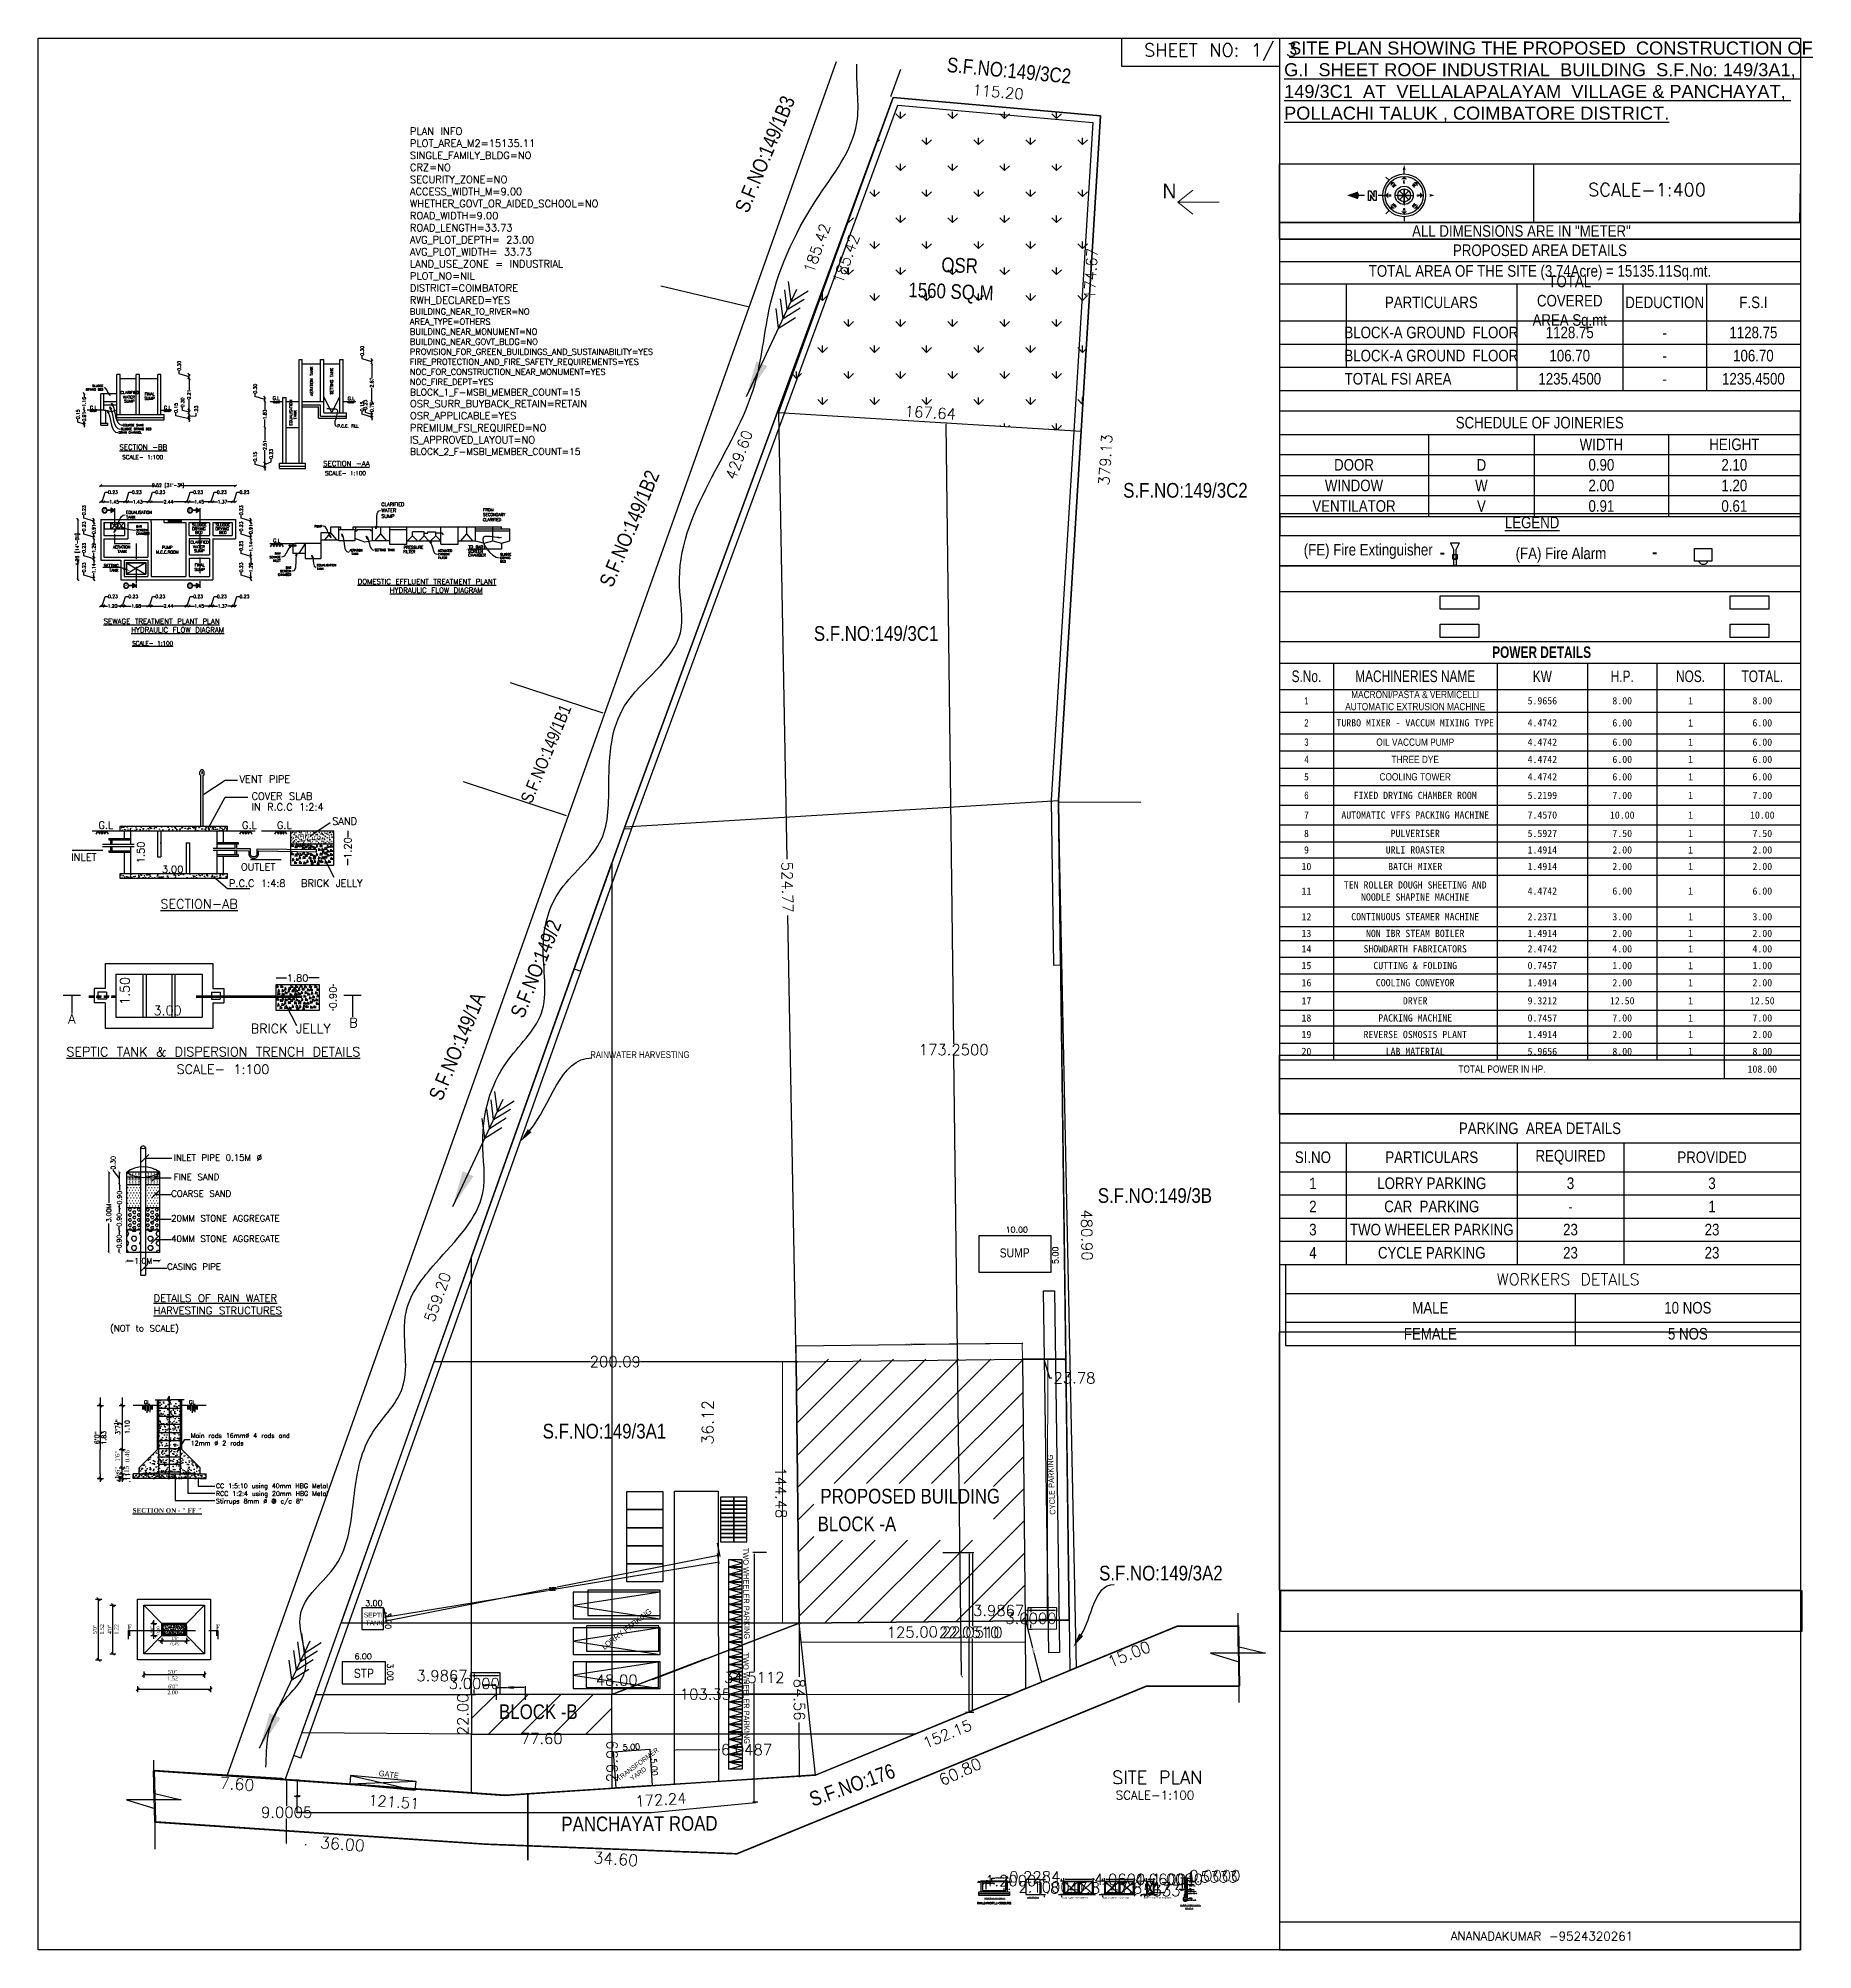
# Model space of a CAD drawing. Header units: metres. Extents: x 1422408 to 2637705, y 4160 to 80428.
# Drawn here: x 2267930.5 to 2268175.8, y 4159.8 to 4423.9 of the extents above; entities that cross this region are included whole.
import ezdxf
from ezdxf import colors
from ezdxf.entities.mleader import LeaderData, LeaderLine
from ezdxf.enums import TextEntityAlignment as Align
from ezdxf.math import Vec2, Vec3

# ---------------------------------------------------------------- set-up
doc = ezdxf.new("R2010")
doc.units = ezdxf.units.M
doc.header["$LTSCALE"] = 3.5
doc.header["$MEASUREMENT"] = 0
for name, pattern in [('CENTER', [2, 1.25, -0.25, 0.25, -0.25]), ('DASHED2', [0.375, 0.25, -0.125]), ('DOT2', [0.125, 0, -0.125]), ('SRI', [9.525, 6.35, -3.175])]:
    doc.linetypes.add(name, pattern=pattern)
doc.layers.get('0').update_dxf_attribs({"linetype": 'CONTINUOUS'})
doc.layers.get('DEFPOINTS').update_dxf_attribs({"linetype": 'CONTINUOUS'})
for name, color, linetype in [('BLK_1_COVERED_AREA', 140, 'CONTINUOUS'), ('BLK_1_FLR_0_BLT_UP_AREA', 1, 'CONTINUOUS'), ('BLK_1_INTERNAL_VEHICULAR_ACCESS', 161, 'CONTINUOUS'), ('BLK_1_LVL_0_BLDG_FOOT_PRINT', 1, 'CONTINUOUS'), ('BLK_1_LVL_0_FRONT_SETBACK', 2, 'CONTINUOUS'), ('BLK_1_LVL_0_REAR_SETBACK', 11, 'CONTINUOUS'), ('BLK_1_LVL_0_SIDE_SETBACK1', 171, 'CONTINUOUS'), ('BLK_1_LVL_0_SIDE_SETBACK2', 102, 'CONTINUOUS'), ('BLK_2_COVERED_AREA', 140, 'CONTINUOUS'), ('BLK_2_DA_RAMP_1', 1, 'CONTINUOUS'), ('BLK_2_FLR_0_BLT_UP_AREA', 45, 'CONTINUOUS'), ('BLK_2_FLR_0_EXIT_WIDTH_DOOR', 2, 'CONTINUOUS'), ('BLK_2_INTERNAL_VEHICULAR_ACCESS', 161, 'CONTINUOUS'), ('BLK_2_LVL_0_BLDG_FOOT_PRINT', 1, 'CONTINUOUS'), ('BLK_2_LVL_0_FRONT_SETBACK', 2, 'CONTINUOUS'), ('BLK_2_LVL_0_REAR_SETBACK', 11, 'CONTINUOUS'), ('BLK_2_LVL_0_SIDE_SETBACK1', 171, 'CONTINUOUS'), ('BLK_2_LVL_0_SIDE_SETBACK2', 102, 'CONTINUOUS'), ('COMPOUNDWALL', 58, 'CONTINUOUS'), ('CYCLE_PARKING', 2, 'CONTINUOUS'), ('DIM', 41, 'CONTINUOUS'), ('DISTANCE_BLK', 238, 'CONTINUOUS'), ('DOTT', 3, 'DASHED2'), ('DRIVEWAY', 22, 'DOT2'), ('ED', 30, 'CONTINUOUS'), ('FURN', 35, 'CONTINUOUS'), ('GUARD_ROOM', 2, 'CONTINUOUS'), ('HATCH', 15, 'CONTINUOUS'), ('Joineries', 152, 'CONTINUOUS'), ('Layer1', 213, 'CONTINUOUS'), ('LOADING_UNLOADING', 175, 'CONTINUOUS'), ('LORRY_PARKING', 175, 'CONTINUOUS'), ('MAIN_GATE', 57, 'CONTINUOUS'), ('OSR_DIST_FROM_ROAD', 7, 'CONTINUOUS'), ('OSR_PLAN', 7, 'CONTINUOUS'), ('PLOT_BOUNDARY', 70, 'CONTINUOUS'), ('ROAD_WIDTH', 1, 'CONTINUOUS'), ('RWH', 130, 'CONTINUOUS'), ('SEPTIC_TANK', 146, 'CONTINUOUS'), ('SEPTIC_TANK_1', 146, 'CONTINUOUS'), ('SUNSHADE', 74, 'DASHED2'), ('SURRENDER_ROAD_WIDTH', 2, 'CONTINUOUS'), ('TE', 7, 'CONTINUOUS'), ('TEXT', 4, 'CONTINUOUS'), ('TRANSFORMER_YARD', 7, 'CONTINUOUS'), ('WAL', 1, 'CONTINUOUS'), ('WALL', 125, 'CONTINUOUS'), ('walls', 40, 'CONTINUOUS'), ('WICKET_GATE', 57, 'CONTINUOUS')]:
    doc.layers.add(name, color=color, linetype=linetype)
for name, color, linetype, lineweight in [('BLK_1_DA_RAMP_1', 1, 'CONTINUOUS', 0), ('BLK_1_FIRE_TENDER_MOVEMENT', 161, 'CONTINUOUS', 0), ('DIST_CL_ROAD', 7, 'CONTINUOUS', 0), ('NORTH_DIRECTION', 7, 'CONTINUOUS', 0), ('NOTIFIED_ROAD', 183, 'CONTINUOUS', 13)]:
    doc.layers.add(name, color=color, linetype=linetype, lineweight=lineweight)
for name, color, linetype, plot in [('PARKING_SLOT', 30, 'CONTINUOUS', False), ('PLAN_INFO', 1, 'CONTINUOUS', False), ('SHORTEST_DIST_TO_ROAD', 6, 'CONTINUOUS', False), ('TWO_WHEELER_PARKING', 2, 'CONTINUOUS', False)]:
    doc.layers.add(name, color=color, linetype=linetype, plot=plot)
doc.styles.add('2', font='swissc.ttf', dxfattribs={"height": 0.25})
doc.styles.add('ARIAL', font='arial.ttf')
doc.styles.add('Bold', font='arialbd.ttf', dxfattribs={"height": 10.5})
doc.styles.add('CIVIL', font='', dxfattribs={"height": 0.2})
doc.styles.add('civiltec', font='swissc.ttf', dxfattribs={"height": 0.23})
doc.styles.add('CODE', font='ARIALN.TTF')
doc.styles.add('Indu', font='stylu.ttf', dxfattribs={"height": 10})
doc.styles.add('RomanS', font='romans.shx', dxfattribs={"width": 0.75})
doc.styles.add('SH', font='swissc.ttf', dxfattribs={"height": 10})
doc.styles.get("Standard").update_dxf_attribs({"font": 'txt.shx', "height": 1.5})
doc.styles.add('style', font='swissc.ttf', dxfattribs={"height": 10})
doc.styles.add('STYLE2', font='swissel.ttf')
doc.styles.add('sunahari', font='ARIALNB.TTF', dxfattribs={"height": 0.25})
doc.styles.add('T', font='ROMI____.pfb', dxfattribs={"width": 1.2, "height": 24})
doc.styles.add('T1', font='ROMANS.shx', dxfattribs={"width": 0.96, "height": 4})
doc.styles.add('UATEXT', font='GOTHIC.TTF')
doc.styles.add('USA TEXT', font='GOTHIC.TTF')
doc.styles.get('CIVIL').set_extended_font_data('@SimHei')
doc.dimstyles.new('Civil', dxfattribs={"dimtxt": 0.2, "dimasz": 0.15, "dimexe": 0.1, "dimexo": 0.1, "dimgap": 0.1, "dimtad": 0, "dimzin": 0, "dimdsep": 46, "dimtxsty": 'Standard', "dimblk": 'ARCHTICK', "dimcen": 0, "dimse1": 1, "dimse2": 1, "dimclrd": 253, "dimclrt": 4, "dimadec": 0, "dimazin": 3, "dimtfac": 1, "dimtofl": 0, "dimtmove": 1, "dimatfit": 3, "dimfxl": 0, "dimfrac": 2, "dimtolj": 1, "dimtzin": 0, "dimarcsym": 0})
doc.dimstyles.new('CIVIL Mt.', dxfattribs={"dimscale": 0, "dimtxt": 0.25, "dimasz": 0.15, "dimexe": 0.18, "dimexo": 0.0625, "dimgap": 0.1, "dimtad": 0, "dimzin": 0, "dimdsep": 46, "dimtxsty": 'sunahari', "dimblk": 'OBLIQUE', "dimcen": 0.09, "dimse1": 1, "dimse2": 1, "dimclrd": 253, "dimclrt": 4, "dimadec": 0, "dimazin": 0, "dimtfac": 1, "dimtofl": 0, "dimtmove": 1, "dimatfit": 3, "dimfxl": 0, "dimfrac": 2, "dimtolj": 1, "dimtzin": 0, "dimarcsym": 0})
doc.dimstyles.new('Civil tec', dxfattribs={"dimtxt": 0.2, "dimasz": 0.25, "dimexe": 0.1, "dimexo": 0.1, "dimgap": 0.15, "dimtad": 0, "dimzin": 0, "dimdsep": 46, "dimtxsty": 'sunahari', "dimblk": 'OBLIQUE', "dimcen": 0.09, "dimse1": 1, "dimse2": 1, "dimclrd": 253, "dimclrt": 4, "dimadec": 0, "dimazin": 0, "dimtfac": 1, "dimtofl": 0, "dimtmove": 1, "dimatfit": 3, "dimfxl": 0, "dimfrac": 2, "dimtolj": 1, "dimtzin": 0, "dimarcsym": 0})
doc.dimstyles.new('CivilTec', dxfattribs={"dimtxt": 0.2, "dimasz": 0.15, "dimexe": 0.18, "dimexo": 0.0625, "dimgap": 0.15, "dimtad": 0, "dimzin": 0, "dimdsep": 46, "dimtxsty": 'sunahari', "dimblk": 'OBLIQUE', "dimcen": 0.09, "dimse1": 1, "dimse2": 1, "dimclrd": 253, "dimclrt": 4, "dimadec": 0, "dimazin": 1, "dimtfac": 1, "dimtofl": 0, "dimtmove": 2, "dimatfit": 3, "dimfxl": 0, "dimfrac": 2, "dimtolj": 1, "dimtzin": 0, "dimlwd": 25, "dimarcsym": 0})
doc.dimstyles.new('OLD', dxfattribs={"dimscale": 45, "dimtxt": 6, "dimasz": 0.25, "dimexe": 0.5, "dimexo": 0.5, "dimgap": 0.0625, "dimtad": 0, "dimdec": 3, "dimrnd": 0.25, "dimzin": 7, "dimdsep": 46, "dimlunit": 4, "dimtxsty": 'Indu', "dimblk": 'ARCHTICK', "dimcen": 0.03125, "dimdle": 0.5, "dimclrd": 256, "dimclre": 251, "dimclrt": 4, "dimadec": 0, "dimazin": 0, "dimtfac": 1, "dimtdec": 3, "dimtofl": 0, "dimtmove": 1, "dimatfit": 3, "dimldrblk": 'ARCHTICK', "dimfxl": 0, "dimtolj": 1, "dimtzin": 2, "dimlwd": -1, "dimlwe": -1, "dimarcsym": 0})
doc.dimstyles.new('OUTER', dxfattribs={"dimscale": 0, "dimtxt": 0.3, "dimasz": 0.18, "dimexe": 0.18, "dimexo": 0.0625, "dimgap": 0.09, "dimtad": 0, "dimzin": 0, "dimdsep": 46, "dimtxsty": 'CODE', "dimcen": 0.09, "dimse1": 1, "dimse2": 1, "dimclrd": 8, "dimclrt": 1, "dimadec": 0, "dimazin": 0, "dimtfac": 1, "dimtofl": 0, "dimtmove": 0, "dimatfit": 3, "dimfxl": 0, "dimtolj": 1, "dimtzin": 0, "dimarcsym": 0})
doc.dimstyles.new('SITE PLAN 400', dxfattribs={"dimtxt": 1.5, "dimasz": 0.25, "dimexe": 0.1, "dimexo": 0.1, "dimgap": 0.15, "dimtad": 0, "dimlfac": 4, "dimzin": 0, "dimdsep": 46, "dimtxsty": 'Standard', "dimblk": 'OBLIQUE', "dimcen": 0.09, "dimse1": 1, "dimse2": 1, "dimsd1": 1, "dimsd2": 1, "dimclrd": 253, "dimclrt": 4, "dimadec": 0, "dimazin": 0, "dimtfac": 1, "dimtofl": 0, "dimtmove": 1, "dimatfit": 3, "dimfxl": 0, "dimfrac": 2, "dimtolj": 1, "dimtzin": 0, "dimarcsym": 0})
doc.dimstyles.get("Standard").update_dxf_attribs({"dimtxt": 0.18, "dimasz": 0.18, "dimexe": 0.18, "dimexo": 0.0625, "dimgap": 0.09, "dimtad": 0, "dimtih": 1, "dimtoh": 1, "dimdec": 4, "dimzin": 0, "dimdsep": 46, "dimtxsty": 'Standard', "dimcen": 0.09, "dimadec": 0, "dimazin": 0, "dimtfac": 1, "dimtdec": 4, "dimtofl": 0, "dimtmove": 0, "dimatfit": 3, "dimfxl": 0, "dimtolj": 1, "dimtzin": 0, "dimarcsym": 0})
pattern_1 = [(50, (-1552.698, -1086.346), (12.752927, -1.115736), [1.3335, -14.6685]), (355, (-1552.698, -1086.346), (-2.467, 13.373965), [1.0668, -11.7348]), (100.451, (-1551.636, -1086.439), (10.285975, 12.25817), [1.1333, -12.4663]), (46.1842, (-1552.698, -1082.79), (18.97553, -2.94296), [2.00025, -22.00275]), (96.6356, (-1551.117, -1083.035), (16.6183, 17.31979), [1.69995, -18.69945]), (351.184, (-1552.698, -1082.79), (16.61832, 17.31976), [1.6002, -17.6022]), (21, (-1550.92, -1083.679), (10.61304, -7.158586), [1.3335, -14.6685]), (326, (-1550.92, -1083.679), (4.32614, 12.89316), [1.0668, -11.7348]), (71.4514, (-1550.036, -1084.275), (14.939154, 5.7346), [1.1333, -12.4663]), (37.5, (-1552.6984, -1086.3455), (0.216202, 5.918853), [0, -11.59256, 0, -11.9126, 0, -11.77925]), (7.5, (-1552.6984, -1086.3455), (4.677376, 7.01264), [0, -6.79196, 0, -11.32586, 0, -4.48945]), (327.5, (-1556.6633, -1086.3455), (9.491342, -0.401012), [0, -4.445, 0, -13.8684, 0, -18.4023]), (317.5, (-1558.441, -1086.3455), (10.369043, 1.779854), [0, -5.7785, 0, -9.21004, 0, -13.0683])]
pattern_2 = [(50, (-15287.40897, -2249.06354), (0.712858264, -0.062366987), [0.074539477, -0.819934246]), (355, (-15287.409, -2249.0635), (-0.137899308, 0.74757282), [0.05963158, -0.655947397]), (100.451, (-15287.34956, -2249.0687), (0.574961533, 0.68520243), [0.063348773, -0.696836506]), (46.1842, (-15287.409, -2248.8648), (1.060687134, -0.164504626), [0.111809215, -1.22990137]), (96.6356, (-15287.3206, -2248.8785), (0.928923226, 0.96813499), [0.09502316, -1.04525476]), (351.184, (-15287.409, -2248.8648), (0.92892468, 0.96813327), [0.08944737, -0.983921095]), (21, (-15287.3096, -2248.91446), (0.59324377, -0.40014794), [0.074539477, -0.819934246]), (326, (-15287.3096, -2248.91446), (0.241821043, 0.720696832), [0.05963158, -0.655947397]), (71.4514, (-15287.26015, -2248.9478), (0.83506318, 0.320550497), [0.063348773, -0.696836506]), (37.5, (-15287.40897, -2249.06354), (0.01208519, 0.330849783), [0, -0.647996519, 0, -0.665885994, 0, -0.658432046]), (7.5, (-15287.40897, -2249.06354), (0.2614542095, 0.3919899025), [0, -0.379654402, 0, -0.633088624, 0, -0.250949572]), (327.5, (-15287.6306, -2249.06354), (0.530543414, -0.022415621), [0, -0.248464923, 0, -0.77521056, 0, -1.028644781]), (317.5, (-15287.73, -2249.06354), (0.579604813, 0.099489624), [0, -0.3230044, 0, -0.51481932, 0, -0.730486874])]

msp = doc.modelspace()

# ---------------------------------------------------------------- texts
at = {"color": 7, "lineweight": 25}
for s, height, p in [('SCALE-1:400', 1.8, (2268144.71599, 4402.09532)), ('SITE PLAN', 1.8, (2268078.91793, 4182.68614)), ('SCALE-1:100', 1.2, (2268079.43007, 4180.54567))]:
    msp.add_text(s, height=height, dxfattribs=at).set_placement(p)
at = {"color": 7}
for s, height, style, p in [('%%ULEGEND', 1.6, 'style', (2268133.20775, 4356.21481, 0.73243)), ('-', 1.59727, 'Bold', (2268124.18659, 4352.10002)), ('-', 1.59727, 'Bold', (2268153.52489, 4352.12814))]:
    msp.add_text(s, height=height, dxfattribs=dict(at, style=style)).set_placement(p)
at = {"color": 7, "ltscale": 0.05, "style": 'SH'}
for s, p in [('(FE) Fire Extinguisher', (2268105.41307, 4352.45637)), ('(FA) Fire Alarm', (2268134.69813, 4351.95272))]:
    msp.add_text(s, height=1.6, dxfattribs=at).set_placement(p)
at = {"color": 0, "lineweight": 25}
msp.add_text('ANANADAKUMAR -9524320261', height=1.2, rotation=359.89281, dxfattribs=at).set_placement((2268125.73536, 4161.08212))
at = {"color": 7, "lineweight": 25, "attachment_point": 1}
for s, insert, char_height, width in [('SHEET NO: 1/ 3', (2268083.33961, 4423.19753), 1.8, 32.4004685), ('\\A1;{\\fSwis721 BT|b0|i0|c0|p34;\\L SITE PLAN SHOWING THE PROPOSED  CONSTRUCTION OF G.I  SHEET ROOF INDUSTRIAL  BUILDING  S.F.No: 149/3A1, \\H1.8817x; \\H0.53143x;149/3C1  AT  VELLALAPALAYAM  VILLAGE & PANCHAYAT, \\H1.58916x; \\H0.62926x;POLLACHI TALUK , COIMBATORE DISTRICT. \\H1.68651x; }', (2268102.70004, 4423.48524), 1.8, 73.1858901), ('{\\fSwis721 Cn BT|b0|i0|c0|p34;ALL DIMENSIONS ARE IN "METER"}', (2268120.39024, 4398.09865), 1.6, 73.1858901)]:
    msp.add_mtext(s, dxfattribs=dict(at, insert=insert, char_height=char_height, width=width))
at = {"color": 1, "lineweight": 25, "ltscale": 25, "width": 45.8701756, "attachment_point": 1, "style": 'ARIAL'}
for s, insert, char_height, rotation in [('{\\fSwis721 Cn BT|b0|i0|c0|p34;\\H1.5625x;  S.F.NO:149/3C2}', (2268054.93781, 4421.43781), 1.3, 354.5280364), ('{\\fSwis721 Cn BT|b0|i0|c0|p34;\\H1.5625x;  S.F.NO:149/1B3}', (2268026.23089, 4399.23602), 1.3, 67.3818024), ('{\\fSwis721 Cn BT|b0|i0|c0|p34;\\H1.5625x;  OSR}', (2268054.0868, 4393.7174), 1.3, 357.7591678), ('{\\fSwis721 Cn BT|b0|i0|c0|p34;\\H1.5625x;  1560 SQ.M}', (2268049.53663, 4390.24955), 1.3, 357.7591678), ('{\\fSwis721 Cn BT|b0|i0|c0|p34;\\H1.5625x;  S.F.NO:149/1B2}', (2268007.49592, 4347.49871), 1.3, 67.3818024), ('{\\fSwis721 Cn BT|b0|i0|c0|p34;\\H1.5625x;  S.F.NO:149/1B1}', (2267996.69738, 4317.71886), 1.1, 67.3818024), ('{\\fSwis721 Cn BT|b0|i0|c0|p34;\\H1.5625x;  S.F.NO:149/2}', (2267995.23071, 4287.92876), 1.3, 68.1382365), ('{\\fSwis721 Cn BT|b0|i0|c0|p34;\\H1.5625x;  S.F.NO:149/1A}', (2267983.931, 4276.54718), 1.3, 67.3818024), ('{\\fSwis721 Cn BT|b0|i0|c0|p34;\\H1.5625x; SUMP}', (2268062.99487, 4256.69234), 0.8, 0.5096593), ('{\\fSwis721 Cn BT|b0|i0|c0|p34;\\H1.5625x;CYCLE PARKING}', (2268070.33043, 4219.88687), 0.5, 92.4786936), ('{\\fSwis721 Cn BT|b0|i0|c0|p34;\\H1.5625x;TWO WHEELER PARKING}', (2268028.68684, 4215.34064), 0.5, 270.757353), ('{\\fSwis721 Cn BT|b0|i0|c0|p34;\\H1.5625x; SEPTIC\\P  TANK}', (2267975.2874, 4206.36728), 0.42, 359.5977065), ('{\\fSwis721 Cn BT|b0|i0|c0|p34;\\H1.5625x; LORRY PARKING}', (2268008.05837, 4201.63092), 0.5, 38.0410496), ('{\\fSwis721 Cn BT|b0|i0|c0|p34;\\H1.5625x;TWO WHEELER PARKING}', (2268028.68854, 4200.84636), 0.5, 270.757353), ('{\\fSwis721 Cn BT|b0|i0|c0|p34;\\H1.5625x; STP}', (2267973.73201, 4198.5943), 0.8, 0.5096593), ('{\\fSwis721 Cn BT|b0|i0|c0|p34;\\H1.5625x;GATE}', (2267977.65385, 4184.57574), 0.5, 352.4926509), ('{\\fSwis721 Cn BT|b0|i0|c0|p34;\\H1.5625x;  TRANSFORMER\\P        YARD}', (2268009.99078, 4183.29359), 0.42, 36.8250569), ('{\\fSwis721 Cn BT|b0|i0|c0|p34;\\H1.5625x;  S.F.NO:176}', (2268035.65959, 4181.01155), 1.3, 19.5936309), ('{\\fSwis721 Cn BT|b0|i0|c0|p34;\\H1.5625x; PANCHAYAT ROAD}', (2268002.1693, 4178.14468), 1.3, 0.3207046)]:
    msp.add_mtext(s, dxfattribs=dict(at, insert=insert, char_height=char_height, rotation=rotation))
for s, insert, char_height in [('{\\fSwis721 Cn BT|b0|i0|c0|p34;\\H1.5625x;  S.F.NO:149/3C2}', (2268079.16776, 4362.47375), 1.3), ('{\\fSwis721 Cn BT|b0|i0|c0|p34;\\H1.5625x;  S.F.NO:149/3C1}', (2268036.42349, 4342.6898), 1.3), ('{\\fSwis721 Cn BT|b0|i0|c0|p34;\\H1.5625x;RAINWATER HARVESTING}', (2268006.81181, 4283.94248), 0.6), ('{\\fSwis721 Cn BT|b0|i0|c0|p34;\\H1.5625x;  S.F.NO:149/3B}', (2268075.66388, 4265.02163), 1.3), ('{\\fSwis721 Cn BT|b0|i0|c0|p34;\\H1.5625x;  S.F.NO:149/3A1}', (2267998.94395, 4232.4564), 1.3), ('{\\fSwis721 Cn BT|b0|i0|c0|p34;\\H1.5625x;  PROPOSED BUILDING}', (2268037.33005, 4223.47082), 1.3), ('{\\fSwis721 Cn BT|b0|i0|c0|p34;\\H1.5625x;BLOCK -A}', (2268038.23538, 4219.64165), 1.3), ('{\\fSwis721 Cn BT|b0|i0|c0|p34;\\H1.5625x;  S.F.NO:149/3A2}', (2268075.84253, 4212.84195), 1.3), ('{\\fSwis721 Cn BT|b0|i0|c0|p34;\\H1.5625x;BLOCK -B}', (2267994.21372, 4193.68485), 1.3)]:
    msp.add_mtext(s, dxfattribs=dict(at, insert=insert, char_height=char_height))
at = {"color": 1, "lineweight": 25, "ltscale": 25, "attachment_point": 5}
for s, insert, char_height, rotation in [('\\A1;10.00', (2268065.75797, 4259.28523), 0.8, 0.3968814), ('\\A1;5.00', (2268071.09429, 4255.74192), 0.8, 90.3968814), ('\\A1;{\\H5.3333x;36.12}', (2268023.04494, 4232.65739), 0.3, 90), ('\\A1;3.00', (2267976.91113, 4207.66277), 0.8, 0.3968814), ('\\A1;3.00', (2267978.88123, 4205.27361), 0.8, 270.3968814), ('\\A1;6.00', (2267975.42776, 4200.31931), 0.8, 0.3968814), ('\\A1;3.00', (2267979.16042, 4198.14988), 0.8, 270.3968814), ('\\A1;5.00', (2268012.50157, 4187.79829), 0.8, 4.0550426), ('\\A1;5.00', (2268015.6562, 4185.01504), 0.8, 274.0550426), ('\\A1;{\\H5.3333x;36.00}', (2267972.57032, 4174.3684), 0.3, 355.8459831), ('\\A1;{\\H5.3333x;34.60}', (2268010.34589, 4172.31445), 0.3, 355.8459831)]:
    msp.add_mtext(s, dxfattribs=dict(at, insert=insert, char_height=char_height, rotation=rotation))
at = {"color": 1, "lineweight": 25, "insert": (2268132.09335, 4253.21008), "char_height": 1.6, "width": 19.6162651, "attachment_point": 1}
msp.add_mtext('{\\C0;WORKERS DETAILS}', dxfattribs=at)
at = {"color": 1, "lineweight": 25, "ltscale": 25, "char_height": 0.3, "attachment_point": 5}
for s, insert, width, rotation in [('\\A1;{\\H5.3333x;15.00}', (2268081.26801, 4200.62804), 9.6035094, 21.931823), ('\\A1;{\\H5.3333x;60.80}', (2268057.93059, 4184.38122), 7.3137597, 24.3958596), ('\\A1;{\\H5.3333x;7.60}', (2267957.99798, 4182.6764), 9.6035094, 355.8459831)]:
    msp.add_mtext(s, dxfattribs=dict(at, insert=insert, width=width, rotation=rotation))
at = {"layer": 'BLK_1_DA_RAMP_1', "insert": (2268069.81085, 4205.44176), "char_height": 0.2, "width": 2.4, "attachment_point": 2}
msp.add_mtext('SLOPE=1IN15', dxfattribs=at)
at = {"layer": 'BLK_2_DA_RAMP_1', "insert": (2267992.88807, 4196.43139), "char_height": 0.2, "width": 2.4, "attachment_point": 2}
msp.add_mtext('SLOPE=1IN15', dxfattribs=at)
at = {"layer": 'DIM', "color": 2, "style": 'T1', "width": 0.96}
for s, height, p in [('R.C.C. WALL', 0.1268939, (2268061.75152, 4168.9024)), ('TOP TO BE HERMITICALLY SEALED', 0.0832741, (2268062.79749, 4169.64822))]:
    msp.add_text(s, height=height, dxfattribs=at).set_placement(p)
at = {"layer": 'DIM', "style": 'T1', "width": 0.96}
for s, height, p in [('4.5" THK.', 0.104778, (2268089.62591, 4168.72943)), ('BRICK PIER', 0.104778, (2268089.62591, 4169.12201)), ('BRICK WALL', 0.104778, (2268089.62591, 4168.55979)), ('DWARF WALL 75MM HT', 0.1227692, (2268072.89795, 4167.61082)), ('DWARF WALL 75MM HT', 0.1227692, (2268078.53309, 4167.61082)), ('DWARF WALL 75MM HT', 0.1227692, (2268084.32278, 4167.61082)), ('600', 0.104778, (2268088.92774, 4166.42456)), ('SAND FILLING', 0.1047778, (2268089.60329, 4166.57095)), ('P.C.C.', 0.104778, (2268089.60329, 4166.82488)), ('PLINTH BEAM', 0.1047778, (2268089.62591, 4167.76303)), ('BRICK FOOTING', 0.1047778, (2268089.62591, 4167.50276)), ('G.L', 0.104778, (2268089.6415, 4168.17661))]:
    msp.add_text(s, height=height, dxfattribs=at).set_placement(p)
at = {"layer": 'NORTH_DIRECTION', "insert": (2268085.88568, 4403.82956), "char_height": 2, "attachment_point": 1, "style": 'USA TEXT'}
msp.add_mtext_dynamic_manual_height_columns('N', width=1.1850696, gutter_width=30, heights=[2.65126], dxfattribs=at)
at = {"layer": 'PLAN_INFO', "insert": (2267981.89119, 4411.58675), "char_height": 1, "width": 36.1755827, "attachment_point": 1}
msp.add_mtext('PLAN INFO\\PPLOT_AREA_M2=15135.11\\PSINGLE_FAMILY_BLDG=NO\\PCRZ=NO\\PSECURITY_ZONE=NO\\PACCESS_WIDTH_M=9.00\\PWHETHER_GOVT_OR_AIDED_SCHOOL=NO\\PROAD_WIDTH=9.00\\PROAD_LENGTH=33.73\\PAVG_PLOT_DEPTH= 23.00\\PAVG_PLOT_WIDTH= 33.73\\PLAND_USE_ZONE = INDUSTRIAL\\PPLOT_NO=NIL \\PDISTRICT=COIMBATORE\\PRWH_DECLARED=YES\\P{\\H0.83333x;BUILDING_NEAR_TO_RIVER=NO\\PAREA_TYPE=OTHERS\\PBUILDING_NEAR_MONUMENT=NO\\PBUILDING_NEAR_GOVT_BLDG=NO\\PPROVISION_FOR_GREEN_BUILDINGS_AND_SUSTAINABILITY=YES\\PFIRE_PROTECTION_AND_FIRE_SAFETY_REQUIREMENTS=YES\\PNOC_FOR_CONSTRUCTION_NEAR_MONUMENT=YES\\PNOC_FIRE_DEPT=YES\\P\\H1.10001x;BLOCK_1_F-MSBI_MEMBER_COUNT=15\\P\\H1.0909x;OSR_SURR_BUYBACK_RETAIN=}RETAIN\\POSR_APPLICABLE=YES\\PPREMIUM_FSI_REQUIRED=NO\\PIS_APPROVED_LAYOUT=NO\\P{\\H0.91667x;BLOCK_2_F-MSBI_MEMBER_COUNT=15}', dxfattribs=at)
at = {"layer": 'RWH', "insert": (2268062.63465, 4166.20647), "char_height": 0.25, "attachment_point": 5}
msp.add_mtext_dynamic_manual_height_columns('RWH_CAPACITY_L=5000LTRS', width=9.3695657, gutter_width=0.9, heights=[0], dxfattribs=at)
at = {"layer": 'TE', "color": 1, "style": 'T', "width": 0.96}
for p in [(2268060.44705, 4169.20277), (2268064.61745, 4169.20277)]:
    msp.add_text('G.L', height=0.114205, dxfattribs=at).set_placement(p)
at = {"layer": 'TEXT', "style": 'UATEXT'}
for s, p in [('%%URWH SECTION (SAMPLE)', (2268061.3161, 4166.86094)), ('%%UGUARD ROOM', (2268067.1827, 4166.99289))]:
    msp.add_text(s, height=0.1695954, dxfattribs=at).set_placement(p)
at = {"layer": 'TEXT', "color": 5, "style": 'T', "width": 0.96}
for s, p in [('MAIN GATE ELEVATION', (2268071.91272, 4166.8166)), ('MAIN GATE ELEVATION', (2268077.54786, 4166.8166)), ('WIKET GATE ELEVATION', (2268083.33756, 4166.8166)), ('%%UCOMPOUND WALL%%U', (2268088.31711, 4165.88884)), ('%%UDETAIL%%U', (2268089.02305, 4165.46828))]:
    msp.add_text(s, height=0.2295684, dxfattribs=at).set_placement(p)

# ---------------------------------------------------------------- blocks, each defined once
blk = doc.blocks.new('*D626')
at = {"layer": 'DEFPOINTS', "color": 0, "ltscale": 400}
for p in [(2268018.47, 4187.42), (2268024.52, 4187.43), (2268024.52, 4187.43)]:
    blk.add_point(p, dxfattribs=at)
at = {"layer": 'DRIVEWAY', "color": 0, "linetype": 'DOT2', "lineweight": -2, "ltscale": 400}
for p, q in [((2268018.47, 4187.36), (2268018.47, 4187.24)), ((2268024.52, 4187.37), (2268024.52, 4187.25))]:
    blk.add_line(p, q, dxfattribs=at)
at = {"layer": 'DRIVEWAY', "color": 0, "linetype": 'Continuous', "lineweight": -2, "ltscale": 400}
for p, q in [((2268018.65, 4187.42), (2268024.34, 4187.43)), ((2268024.52, 4187.43), (2268024.7, 4187.43))]:
    blk.add_line(p, q, dxfattribs=at)
at = {"layer": 'DRIVEWAY', "color": 0, "ltscale": 400}
for points in [[(2268018.65, 4187.45), (2268018.65, 4187.39), (2268018.47, 4187.42)], [(2268024.34, 4187.46), (2268024.34, 4187.4), (2268024.52, 4187.43)]]:
    blk.add_solid(points, dxfattribs=at)
at = {"layer": 'DRIVEWAY', "color": 0, "ltscale": 400, "insert": (2268028.41, 4187.43), "char_height": 1.5, "attachment_point": 5}
blk.add_mtext('\\A1;6.0487', dxfattribs=at)
blk = doc.blocks.new('ARROW2')
at = {"layer": 'FURN'}
for points in [[(0, 0, 0, 1.41, 0), (-4, 4, 1.41, 1.41, 0)], [(0, 0, 0, 1.41, 0), (4, 4, 1.41, 1.41, 0)]]:
    blk.add_lwpolyline(points, format="xyseb", dxfattribs=at)
blk = doc.blocks.new('*D639')
at = {"layer": 'DEFPOINTS', "color": 0}
for p in [(2268064.23, 4167.95), (2268064.46, 4168.13), (2268064.46, 4167.95)]:
    blk.add_point(p, dxfattribs=at)
at = {"layer": 'ED', "color": 0, "lineweight": -2}
for p, q in [((2268064.35, 4168.13), (2268064.35, 4169.86)), ((2268064.35, 4169.86), (2268064.53, 4169.86)), ((2268064.05, 4168.13), (2268063.87, 4168.13)), ((2268064.23, 4168.01), (2268064.23, 4168.31)), ((2268064.23, 4168.13), (2268064.46, 4168.13)), ((2268064.46, 4168.01), (2268064.46, 4168.31)), ((2268064.64, 4168.13), (2268064.82, 4168.13))]:
    blk.add_line(p, q, dxfattribs=at)
at = {"layer": 'ED', "color": 0}
for points in [[(2268064.05, 4168.16), (2268064.05, 4168.1), (2268064.23, 4168.13)], [(2268064.64, 4168.16), (2268064.64, 4168.1), (2268064.46, 4168.13)]]:
    blk.add_solid(points, dxfattribs=at)
at = {"layer": 'ED', "color": 0, "insert": (2268068.24, 4169.86), "char_height": 1.5, "attachment_point": 5}
blk.add_mtext('\\A1;0.2284', dxfattribs=at)
blk = doc.blocks.new('*D640')
at = {"layer": 'DEFPOINTS', "color": 0}
for p in [(2268061.04, 4169.15), (2268061.53, 4169.15), (2268061.04, 4167.95)]:
    blk.add_point(p, dxfattribs=at)
at = {"layer": 'RWH', "color": 0, "lineweight": -2}
for p, q in [((2268061.1, 4169.15), (2268061.71, 4169.15)), ((2268061.53, 4169.15), (2268061.53, 4169.33)), ((2268061.53, 4169.33), (2268061.71, 4169.33)), ((2268061.53, 4168.13), (2268061.53, 4168.97)), ((2268061.1, 4167.95), (2268061.71, 4167.95))]:
    blk.add_line(p, q, dxfattribs=at)
at = {"layer": 'RWH', "color": 0}
for points in [[(2268061.5, 4168.97), (2268061.56, 4168.97), (2268061.53, 4169.15)], [(2268061.5, 4168.13), (2268061.56, 4168.13), (2268061.53, 4167.95)]]:
    blk.add_solid(points, dxfattribs=at)
at = {"layer": 'RWH', "color": 0, "insert": (2268064.92, 4169.33), "char_height": 1.5, "attachment_point": 5}
blk.add_mtext('\\A1;1.2000', dxfattribs=at)
blk = doc.blocks.new('*D641')
at = {"layer": 'DEFPOINTS', "color": 0}
for p in [(2268069, 4169.5), (2268069, 4167.4), (2268069.53, 4167.4)]:
    blk.add_point(p, dxfattribs=at)
at = {"layer": 'GUARD_ROOM', "color": 0, "lineweight": -2}
for p, q in [((2268069.07, 4169.5), (2268069.71, 4169.5)), ((2268069.53, 4169.68), (2268069.53, 4169.86)), ((2268069.07, 4167.4), (2268069.71, 4167.4)), ((2268069.53, 4167.22), (2268069.53, 4167.04))]:
    blk.add_line(p, q, dxfattribs=at)
at = {"layer": 'GUARD_ROOM', "color": 0}
for points in [[(2268069.5, 4169.68), (2268069.56, 4169.68), (2268069.53, 4169.5)], [(2268069.5, 4167.22), (2268069.56, 4167.22), (2268069.53, 4167.4)]]:
    blk.add_solid(points, dxfattribs=at)
at = {"layer": 'GUARD_ROOM', "color": 0, "insert": (2268069.53, 4168.45), "char_height": 1.5, "attachment_point": 5}
blk.add_mtext('\\A1;2.1000', dxfattribs=at)
blk = doc.blocks.new('*D642')
at = {"layer": 'COMPOUNDWALL', "color": 0, "lineweight": -2}
for p, q in [((2268089.19, 4169.65), (2268088.8, 4169.65)), ((2268088.98, 4169.65), (2268088.98, 4169.83)), ((2268088.98, 4169.83), (2268089.16, 4169.83)), ((2268088.98, 4168.3), (2268088.98, 4169.47)), ((2268089.19, 4168.12), (2268088.8, 4168.12))]:
    blk.add_line(p, q, dxfattribs=at)
at = {"layer": 'COMPOUNDWALL', "color": 0}
for points in [[(2268088.95, 4169.47), (2268089.01, 4169.47), (2268088.98, 4169.65)], [(2268088.95, 4168.3), (2268089.01, 4168.3), (2268088.98, 4168.12)]]:
    blk.add_solid(points, dxfattribs=at)
at = {"layer": 'DEFPOINTS', "color": 0}
for p in [(2268088.98, 4169.65), (2268089.26, 4169.65), (2268089.26, 4168.12)]:
    blk.add_point(p, dxfattribs=at)
at = {"layer": 'COMPOUNDWALL', "color": 0, "insert": (2268092.75, 4169.83), "char_height": 1.5, "attachment_point": 5}
blk.add_mtext('\\A1;1.5333', dxfattribs=at)
blk = doc.blocks.new('*D643')
at = {"layer": 'COMPOUNDWALL', "color": 0, "lineweight": -2}
for p, q in [((2268089.19, 4169.65), (2268088.44, 4169.65)), ((2268088.62, 4169.47), (2268088.62, 4168.3)), ((2268089.19, 4168.12), (2268088.44, 4168.12)), ((2268088.62, 4167.94), (2268088.44, 4167.94)), ((2268088.62, 4168.12), (2268088.62, 4167.94))]:
    blk.add_line(p, q, dxfattribs=at)
at = {"layer": 'COMPOUNDWALL', "color": 0}
for points in [[(2268088.59, 4169.47), (2268088.65, 4169.47), (2268088.62, 4169.65)], [(2268088.59, 4168.3), (2268088.65, 4168.3), (2268088.62, 4168.12)]]:
    blk.add_solid(points, dxfattribs=at)
at = {"layer": 'DEFPOINTS', "color": 0}
for p in [(2268089.26, 4169.65), (2268088.62, 4168.12), (2268089.26, 4168.12)]:
    blk.add_point(p, dxfattribs=at)
at = {"layer": 'COMPOUNDWALL', "color": 0, "insert": (2268084.85, 4167.94), "char_height": 1.5, "attachment_point": 5}
blk.add_mtext('\\A1;1.5333', dxfattribs=at)
blk = doc.blocks.new('*D644')
at = {"layer": 'COMPOUNDWALL', "color": 0, "lineweight": -2}
for p, q in [((2268089.32, 4169.65), (2268089.91, 4169.65)), ((2268089.32, 4169.65), (2268089.91, 4169.65)), ((2268089.73, 4169.83), (2268089.73, 4170.01)), ((2268089.73, 4170.01), (2268089.91, 4170.01)), ((2268089.73, 4169.47), (2268089.73, 4169.29))]:
    blk.add_line(p, q, dxfattribs=at)
at = {"layer": 'COMPOUNDWALL', "color": 0}
for points in [[(2268089.7, 4169.83), (2268089.76, 4169.83), (2268089.73, 4169.65)], [(2268089.7, 4169.47), (2268089.76, 4169.47), (2268089.73, 4169.65)]]:
    blk.add_solid(points, dxfattribs=at)
at = {"layer": 'DEFPOINTS', "color": 0}
for p in [(2268089.26, 4169.65), (2268089.26, 4169.65), (2268089.73, 4169.65)]:
    blk.add_point(p, dxfattribs=at)
at = {"layer": 'COMPOUNDWALL', "color": 0, "insert": (2268093.13, 4170.01), "char_height": 1.5, "attachment_point": 5}
blk.add_mtext('\\A1;0.0000', dxfattribs=at)
blk = doc.blocks.new('*D645')
at = {"layer": 'DEFPOINTS', "color": 0}
for p in [(2268071.96, 4169.23), (2268072.27, 4169.23), (2268072.27, 4167.41)]:
    blk.add_point(p, dxfattribs=at)
at = {"layer": 'MAIN_GATE', "color": 0, "lineweight": -2}
for p, q in [((2268072.2, 4169.23), (2268071.78, 4169.23)), ((2268071.96, 4169.41), (2268071.96, 4169.59)), ((2268072.2, 4167.41), (2268071.78, 4167.41)), ((2268071.96, 4167.23), (2268071.96, 4167.05))]:
    blk.add_line(p, q, dxfattribs=at)
at = {"layer": 'MAIN_GATE', "color": 0}
for points in [[(2268071.93, 4169.41), (2268071.99, 4169.41), (2268071.96, 4169.23)], [(2268071.93, 4167.23), (2268071.99, 4167.23), (2268071.96, 4167.41)]]:
    blk.add_solid(points, dxfattribs=at)
at = {"layer": 'MAIN_GATE', "color": 0, "insert": (2268071.96, 4168.32), "char_height": 1.5, "attachment_point": 5}
blk.add_mtext('\\A1;1.8147', dxfattribs=at)
blk = doc.blocks.new('*D646')
at = {"layer": 'DEFPOINTS', "color": 0}
for p in [(2268072.27, 4169.23), (2268076.33, 4169.51), (2268076.33, 4169.23)]:
    blk.add_point(p, dxfattribs=at)
at = {"layer": 'MAIN_GATE', "color": 0, "lineweight": -2}
for p, q in [((2268072.27, 4169.29), (2268072.27, 4169.69)), ((2268072.45, 4169.51), (2268076.15, 4169.51)), ((2268076.33, 4169.29), (2268076.33, 4169.69)), ((2268076.33, 4169.51), (2268076.51, 4169.51))]:
    blk.add_line(p, q, dxfattribs=at)
at = {"layer": 'MAIN_GATE', "color": 0}
for points in [[(2268072.45, 4169.54), (2268072.45, 4169.48), (2268072.27, 4169.51)], [(2268076.15, 4169.54), (2268076.15, 4169.48), (2268076.33, 4169.51)]]:
    blk.add_solid(points, dxfattribs=at)
at = {"layer": 'MAIN_GATE', "color": 0, "insert": (2268079.97, 4169.51), "char_height": 1.5, "attachment_point": 5}
blk.add_mtext('\\A1;4.0600', dxfattribs=at)
blk = doc.blocks.new('*D647')
at = {"layer": 'DEFPOINTS', "color": 0}
for p in [(2268077.59, 4169.23), (2268077.9, 4169.23), (2268077.9, 4167.41)]:
    blk.add_point(p, dxfattribs=at)
at = {"layer": 'MAIN_GATE', "color": 0, "lineweight": -2}
for p, q in [((2268077.84, 4169.23), (2268077.41, 4169.23)), ((2268077.59, 4169.41), (2268077.59, 4169.59)), ((2268077.84, 4167.41), (2268077.41, 4167.41)), ((2268077.59, 4167.23), (2268077.59, 4167.05))]:
    blk.add_line(p, q, dxfattribs=at)
at = {"layer": 'MAIN_GATE', "color": 0}
for points in [[(2268077.56, 4169.41), (2268077.62, 4169.41), (2268077.59, 4169.23)], [(2268077.56, 4167.23), (2268077.62, 4167.23), (2268077.59, 4167.41)]]:
    blk.add_solid(points, dxfattribs=at)
at = {"layer": 'MAIN_GATE', "color": 0, "insert": (2268077.59, 4168.32), "char_height": 1.5, "attachment_point": 5}
blk.add_mtext('\\A1;1.8147', dxfattribs=at)
blk = doc.blocks.new('*D648')
at = {"layer": 'DEFPOINTS', "color": 0}
for p in [(2268077.9, 4169.23), (2268081.96, 4169.51), (2268081.96, 4169.23)]:
    blk.add_point(p, dxfattribs=at)
at = {"layer": 'MAIN_GATE', "color": 0, "lineweight": -2}
for p, q in [((2268077.9, 4169.29), (2268077.9, 4169.69)), ((2268078.08, 4169.51), (2268081.78, 4169.51)), ((2268081.96, 4169.29), (2268081.96, 4169.69)), ((2268081.96, 4169.51), (2268082.14, 4169.51))]:
    blk.add_line(p, q, dxfattribs=at)
at = {"layer": 'MAIN_GATE', "color": 0}
for points in [[(2268078.08, 4169.54), (2268078.08, 4169.48), (2268077.9, 4169.51)], [(2268081.78, 4169.54), (2268081.78, 4169.48), (2268081.96, 4169.51)]]:
    blk.add_solid(points, dxfattribs=at)
at = {"layer": 'MAIN_GATE', "color": 0, "insert": (2268085.61, 4169.51), "char_height": 1.5, "attachment_point": 5}
blk.add_mtext('\\A1;4.0600', dxfattribs=at)
blk = doc.blocks.new('*D649')
at = {"layer": 'DEFPOINTS', "color": 0}
for p in [(2268083.42, 4169.23), (2268083.69, 4169.23), (2268083.69, 4167.41)]:
    blk.add_point(p, dxfattribs=at)
at = {"layer": 'WICKET_GATE', "color": 0, "lineweight": -2}
for p, q in [((2268083.63, 4169.23), (2268083.24, 4169.23)), ((2268083.42, 4169.41), (2268083.42, 4169.59)), ((2268083.63, 4167.41), (2268083.24, 4167.41)), ((2268083.42, 4167.23), (2268083.42, 4167.05))]:
    blk.add_line(p, q, dxfattribs=at)
at = {"layer": 'WICKET_GATE', "color": 0}
for points in [[(2268083.39, 4169.41), (2268083.45, 4169.41), (2268083.42, 4169.23)], [(2268083.39, 4167.23), (2268083.45, 4167.23), (2268083.42, 4167.41)]]:
    blk.add_solid(points, dxfattribs=at)
at = {"layer": 'WICKET_GATE', "color": 0, "insert": (2268083.42, 4168.32), "char_height": 1.5, "attachment_point": 5}
blk.add_mtext('\\A1;1.8147', dxfattribs=at)
blk = doc.blocks.new('*D650')
at = {"layer": 'DEFPOINTS', "color": 0}
for p in [(2268083.69, 4169.23), (2268084.69, 4169.51), (2268084.69, 4169.23)]:
    blk.add_point(p, dxfattribs=at)
at = {"layer": 'WICKET_GATE', "color": 0, "lineweight": -2}
for p, q in [((2268083.69, 4169.29), (2268083.69, 4169.69)), ((2268083.87, 4169.51), (2268084.51, 4169.51)), ((2268084.69, 4169.29), (2268084.69, 4169.69)), ((2268084.69, 4169.51), (2268084.87, 4169.51))]:
    blk.add_line(p, q, dxfattribs=at)
at = {"layer": 'WICKET_GATE', "color": 0}
for points in [[(2268083.87, 4169.54), (2268083.87, 4169.48), (2268083.69, 4169.51)], [(2268084.51, 4169.54), (2268084.51, 4169.48), (2268084.69, 4169.51)]]:
    blk.add_solid(points, dxfattribs=at)
at = {"layer": 'WICKET_GATE', "color": 0, "insert": (2268087.96, 4169.51), "char_height": 1.5, "attachment_point": 5}
blk.add_mtext('\\A1;1.0000', dxfattribs=at)
blk = doc.blocks.new('*D667')
at = {"layer": 'BLK_2_FLR_0_EXIT_WIDTH_DOOR', "color": 0, "lineweight": -2}
for p, q in [((2267993.87, 4194.29), (2267993.87, 4196.2)), ((2267994.05, 4196.02), (2267995.39, 4196.02)), ((2267997.69, 4196.02), (2267996.35, 4196.02)), ((2267997.87, 4194.29), (2267997.87, 4196.2))]:
    blk.add_line(p, q, dxfattribs=at)
at = {"layer": 'BLK_2_FLR_0_EXIT_WIDTH_DOOR', "color": 0}
for points in [[(2267994.05, 4196.05), (2267994.05, 4195.99), (2267993.87, 4196.02)], [(2267997.69, 4196.05), (2267997.69, 4195.99), (2267997.87, 4196.02)]]:
    blk.add_solid(points, dxfattribs=at)
at = {"layer": 'DEFPOINTS', "color": 0}
for p in [(2267993.87, 4196.02), (2267993.87, 4194.23), (2267997.87, 4194.23)]:
    blk.add_point(p, dxfattribs=at)
at = {"layer": 'BLK_2_FLR_0_EXIT_WIDTH_DOOR', "color": 0, "insert": (2267995.87, 4196.02), "char_height": 0.18, "attachment_point": 5}
blk.add_mtext('\\A1;4.0000', dxfattribs=at)
blk = doc.blocks.new('_ArchTick')
at = {"color": 0, "linetype": 'ByBlock', "const_width": 0.15}
blk.add_lwpolyline([(-0.5, -0.5), (0.5, 0.5)], dxfattribs=at)
blk = doc.blocks.new('*D674')
at = {"layer": 'DEFPOINTS', "color": 0, "ltscale": 0.015}
for p in [(-62.9, 144), (-37.9, 144), (-37.9, 3.2)]:
    blk.add_point(p, dxfattribs=at)
at = {"layer": 'Joineries', "color": 253, "lineweight": -2, "ltscale": 0.015}
for p, q in [((-62.9, 144), (-62.9, 90.3)), ((-62.9, 3.2), (-62.9, 54.2))]:
    blk.add_line(p, q, dxfattribs=at)
at = {"layer": 'Joineries', "color": 253, "lineweight": -2, "ltscale": 0.015, "xscale": 5, "yscale": 5, "zscale": 5}
for p, rotation in [((-62.9, 144), 90), ((-62.9, 3.2), 270)]:
    blk.add_blockref('_ArchTick', p, dxfattribs=dict(at, rotation=rotation))
at = {"layer": 'Joineries', "color": 4, "ltscale": 0.015, "insert": (-62.9, 72.3), "char_height": 0.2, "attachment_point": 5, "rotation": 90}
blk.add_mtext('\\A1;{\\H40x;3.00M}', dxfattribs=at)
blk = doc.blocks.new('_Oblique')
at = {"color": 0, "linetype": 'ByBlock', "lineweight": -2}
blk.add_line((-0.5, -0.5), (0.5, 0.5), dxfattribs=at)
blk = doc.blocks.new('*D675')
at = {"layer": 'DEFPOINTS', "color": 0, "ltscale": 0.015}
for p in [(-44.7, 42.4), (-31.6, 42.4), (-31.6, 3.2)]:
    blk.add_point(p, dxfattribs=at)
at = {"layer": 'Joineries', "color": 253, "lineweight": -2, "ltscale": 0.015}
for p, q in [((-44.7, 42.4), (-44.7, 34.9)), ((-44.7, 3.2), (-44.7, 9.8))]:
    blk.add_line(p, q, dxfattribs=at)
at = {"layer": 'Joineries', "color": 253, "lineweight": -2, "ltscale": 0.015, "xscale": 5, "yscale": 5, "zscale": 5}
for p, rotation in [((-44.7, 42.4), 90), ((-44.7, 3.2), 270)]:
    blk.add_blockref('_ArchTick', p, dxfattribs=dict(at, rotation=rotation))
at = {"layer": 'Joineries', "color": 4, "ltscale": 0.015, "insert": (-44.7, 22.4), "char_height": 0.2, "attachment_point": 5, "rotation": 90}
blk.add_mtext('\\A1;{\\H40x;0.90}', dxfattribs=at)
blk = doc.blocks.new('*D676')
at = {"layer": 'DEFPOINTS', "color": 0, "ltscale": 0.015}
for p in [(-44.7, 81.6), (-31.6, 81.6), (-31.6, 42.4)]:
    blk.add_point(p, dxfattribs=at)
at = {"layer": 'Joineries', "color": 253, "lineweight": -2, "ltscale": 0.015}
for p, q in [((-44.7, 81.6), (-44.7, 73)), ((-44.7, 42.4), (-44.7, 47.9))]:
    blk.add_line(p, q, dxfattribs=at)
at = {"layer": 'Joineries', "color": 253, "lineweight": -2, "ltscale": 0.015, "xscale": 5, "yscale": 5, "zscale": 5}
for p, rotation in [((-44.7, 81.6), 90), ((-44.7, 42.4), 270)]:
    blk.add_blockref('_ArchTick', p, dxfattribs=dict(at, rotation=rotation))
at = {"layer": 'Joineries', "color": 4, "ltscale": 0.015, "insert": (-44.7, 60.5), "char_height": 0.2, "attachment_point": 5, "rotation": 90}
blk.add_mtext('\\A1;{\\H40x;0.90}', dxfattribs=at)
blk = doc.blocks.new('*D677')
at = {"layer": 'DEFPOINTS', "color": 0, "ltscale": 0.015}
for p in [(-44.2, 121.7), (-31.6, 121.7), (-31.6, 81.6)]:
    blk.add_point(p, dxfattribs=at)
at = {"layer": 'Joineries', "color": 253, "lineweight": -2, "ltscale": 0.015}
for p, q in [((-44.2, 121.7), (-44.2, 111.8)), ((-44.2, 81.6), (-44.2, 86.7))]:
    blk.add_line(p, q, dxfattribs=at)
at = {"layer": 'Joineries', "color": 253, "lineweight": -2, "ltscale": 0.015, "xscale": 5, "yscale": 5, "zscale": 5}
for p, rotation in [((-44.2, 121.7), 90), ((-44.2, 81.6), 270)]:
    blk.add_blockref('_ArchTick', p, dxfattribs=dict(at, rotation=rotation))
at = {"layer": 'Joineries', "color": 4, "ltscale": 0.015, "insert": (-44.2, 99.2), "char_height": 0.2, "attachment_point": 5, "rotation": 90}
blk.add_mtext('\\A1;{\\H40x;0.90}', dxfattribs=at)
blk = doc.blocks.new('*D678')
at = {"layer": 'DEFPOINTS', "color": 0, "ltscale": 0.015}
for p in [(-44.2, 144), (-31.8, 144), (-31.8, 121.7)]:
    blk.add_point(p, dxfattribs=at)
at = {"layer": 'Joineries', "color": 253, "lineweight": -2, "ltscale": 0.015}
for p, q in [((-55.3, 147.2), (-55.3, 147.4)), ((-44.2, 132.8), (-55.3, 147.2)), ((-44.2, 121.7), (-44.2, 144))]:
    blk.add_line(p, q, dxfattribs=at)
at = {"layer": 'Joineries', "color": 253, "lineweight": -2, "ltscale": 0.015, "xscale": 5, "yscale": 5, "zscale": 5}
for p, rotation in [((-44.2, 144), 90), ((-44.2, 121.7), 270)]:
    blk.add_blockref('_ArchTick', p, dxfattribs=dict(at, rotation=rotation))
at = {"layer": 'Joineries', "color": 4, "ltscale": 0.015, "insert": (-55.3, 160), "char_height": 0.2, "attachment_point": 5, "rotation": 90}
blk.add_mtext('\\A1;{\\H40x;0.30}', dxfattribs=at)
blk = doc.blocks.new('*D679')
at = {"layer": 'DEFPOINTS', "color": 0, "ltscale": 0.015}
for p in [(-31.6, 3.2), (26.1, 3.2), (-31.6, -11.4)]:
    blk.add_point(p, dxfattribs=at)
at = {"layer": 'Joineries', "color": 253, "lineweight": -2, "ltscale": 0.015}
for p, q in [((-31.6, -11.4), (-20.3, -11.4)), ((26.1, -11.4), (14.8, -11.4))]:
    blk.add_line(p, q, dxfattribs=at)
at = {"layer": 'Joineries', "color": 253, "lineweight": -2, "ltscale": 0.015, "xscale": 5, "yscale": 5, "zscale": 5, "rotation": 180}
blk.add_blockref('_ArchTick', (-31.6, -11.4), dxfattribs=at)
at = {"layer": 'Joineries', "color": 253, "lineweight": -2, "ltscale": 0.015, "xscale": 5, "yscale": 5, "zscale": 5}
blk.add_blockref('_ArchTick', (26.1, -11.4), dxfattribs=at)
at = {"layer": 'Joineries', "color": 4, "ltscale": 0.015, "insert": (-2.8, -11.4), "char_height": 0.2, "attachment_point": 5}
blk.add_mtext('\\A1;{\\H50x;1.0M}', dxfattribs=at)
blk = doc.blocks.new('_ClosedBlank')
at = {"color": 0, "linetype": 'ByBlock', "lineweight": -2}
for p, q in [((-1, 0.17), (0, 0)), ((-1, 0.17), (-1, -0.17)), ((0, 0), (-1, -0.17))]:
    blk.add_line(p, q, dxfattribs=at)
blk = doc.blocks.new('A$C29E24354')
at = {"ltscale": 5}
h = blk.add_hatch(dxfattribs=at)
h.set_pattern_fill('LINE', color=256, scale=0.8, style=0)
h.set_pattern_definition([(2e-15, (14266.147, 50002.224), (-2e-16, 2.54), [])])
h.paths.add_polyline_path([(2.2, 12.2), (15.8, 4.3), (15.8, 20.1)])
at = {"color": 0, "lineweight": 25}
blk.add_line((0, 21.9), (0, 2.4), dxfattribs=at)
at = {"lineweight": 25, "ltscale": 5}
for p, q in [((16.9, 13.2), (34.5, 13.2)), ((16.9, 11.2), (34.5, 11.2))]:
    blk.add_line(p, q, dxfattribs=at)
at = {"color": 0, "lineweight": 25}
blk.add_lwpolyline([(0, 12.2), (16.9, 21.9), (16.9, 2.4)], close=True, dxfattribs=at)
at = {"ltscale": 5}
blk.add_lwpolyline([(2.2, 12.2), (15.8, 20.1), (15.8, 4.3)], close=True, dxfattribs=at)
at = {"lineweight": 25, "ltscale": 5}
for radius in [12.2, 10.4]:
    blk.add_circle((46.7, 12.2), radius, dxfattribs=at)
blk = doc.blocks.new('*D682')
at = {"layer": 'DEFPOINTS', "color": 0, "ltscale": 0.5}
for p in [(2.04, 2.89), (2.27, 2.89), (2.27, 2.89)]:
    blk.add_point(p, dxfattribs=at)
at = {"layer": 'WALL', "color": 253, "lineweight": -2, "ltscale": 0.5}
for p, q in [((2.04, 2.89), (2.27, 2.89)), ((2.15, 2.89), (2.36, 3.57)), ((2.36, 3.57), (2.56, 3.57))]:
    blk.add_line(p, q, dxfattribs=at)
at = {"layer": 'WALL', "color": 253, "lineweight": -2, "ltscale": 0.5, "xscale": 0.15, "yscale": 0.15, "zscale": 0.15, "rotation": 180}
blk.add_blockref('_Oblique', (2.04, 2.89), dxfattribs=at)
at = {"layer": 'WALL', "color": 253, "lineweight": -2, "ltscale": 0.5, "xscale": 0.15, "yscale": 0.15, "zscale": 0.15}
blk.add_blockref('_Oblique', (2.27, 2.89), dxfattribs=at)
at = {"layer": 'WALL', "color": 4, "ltscale": 0.5, "insert": (2.91, 3.57), "char_height": 0.23, "attachment_point": 5}
blk.add_mtext('\\A1;0.23', dxfattribs=at)
blk = doc.blocks.new('*D683')
at = {"layer": 'DEFPOINTS', "color": 0, "ltscale": 0.5}
for p in [(2.27, 2.89), (3.47, 2.89), (3.47, 2.89)]:
    blk.add_point(p, dxfattribs=at)
at = {"layer": 'WALL', "color": 253, "lineweight": -2, "ltscale": 0.5}
for p, q in [((2.27, 2.89), (2.52, 2.89)), ((3.47, 2.89), (3.22, 2.89))]:
    blk.add_line(p, q, dxfattribs=at)
at = {"layer": 'WALL', "color": 253, "lineweight": -2, "ltscale": 0.5, "xscale": 0.15, "yscale": 0.15, "zscale": 0.15, "rotation": 180}
blk.add_blockref('_Oblique', (2.27, 2.89), dxfattribs=at)
at = {"layer": 'WALL', "color": 253, "lineweight": -2, "ltscale": 0.5, "xscale": 0.15, "yscale": 0.15, "zscale": 0.15}
blk.add_blockref('_Oblique', (3.47, 2.89), dxfattribs=at)
at = {"layer": 'WALL', "color": 4, "ltscale": 0.5, "insert": (2.87, 2.89), "char_height": 0.23, "attachment_point": 5}
blk.add_mtext('\\A1;1.20', dxfattribs=at)
blk = doc.blocks.new('*D684')
at = {"layer": 'DEFPOINTS', "color": 0, "ltscale": 0.5}
for p in [(3.47, 2.89), (3.7, 2.89), (3.7, 2.89)]:
    blk.add_point(p, dxfattribs=at)
at = {"layer": 'WALL', "color": 253, "lineweight": -2, "ltscale": 0.5}
for p, q in [((3.47, 2.89), (3.7, 2.89)), ((3.58, 2.89), (3.79, 3.57)), ((3.79, 3.57), (3.99, 3.57))]:
    blk.add_line(p, q, dxfattribs=at)
at = {"layer": 'WALL', "color": 253, "lineweight": -2, "ltscale": 0.5, "xscale": 0.15, "yscale": 0.15, "zscale": 0.15, "rotation": 180}
blk.add_blockref('_Oblique', (3.47, 2.89), dxfattribs=at)
at = {"layer": 'WALL', "color": 253, "lineweight": -2, "ltscale": 0.5, "xscale": 0.15, "yscale": 0.15, "zscale": 0.15}
blk.add_blockref('_Oblique', (3.7, 2.89), dxfattribs=at)
at = {"layer": 'WALL', "color": 4, "ltscale": 0.5, "insert": (4.34, 3.57), "char_height": 0.23, "attachment_point": 5}
blk.add_mtext('\\A1;0.23', dxfattribs=at)
blk = doc.blocks.new('*D685')
at = {"layer": 'DEFPOINTS', "color": 0, "ltscale": 0.5}
for p in [(3.7, 2.89), (5.38, 2.89), (5.38, 2.89)]:
    blk.add_point(p, dxfattribs=at)
at = {"layer": 'WALL', "color": 253, "lineweight": -2, "ltscale": 0.5}
for p, q in [((3.7, 2.89), (4.19, 2.89)), ((5.38, 2.89), (4.89, 2.89))]:
    blk.add_line(p, q, dxfattribs=at)
at = {"layer": 'WALL', "color": 253, "lineweight": -2, "ltscale": 0.5, "xscale": 0.15, "yscale": 0.15, "zscale": 0.15, "rotation": 180}
blk.add_blockref('_Oblique', (3.7, 2.89), dxfattribs=at)
at = {"layer": 'WALL', "color": 253, "lineweight": -2, "ltscale": 0.5, "xscale": 0.15, "yscale": 0.15, "zscale": 0.15}
blk.add_blockref('_Oblique', (5.38, 2.89), dxfattribs=at)
at = {"layer": 'WALL', "color": 4, "ltscale": 0.5, "insert": (4.54, 2.89), "char_height": 0.23, "attachment_point": 5}
blk.add_mtext('\\A1;1.68', dxfattribs=at)
blk = doc.blocks.new('*D686')
at = {"layer": 'DEFPOINTS', "color": 0, "ltscale": 0.5}
for p in [(5.38, 2.89), (5.61, 2.89), (5.61, 2.89)]:
    blk.add_point(p, dxfattribs=at)
at = {"layer": 'WALL', "color": 253, "lineweight": -2, "ltscale": 0.5}
for p, q in [((5.38, 2.89), (5.61, 2.89)), ((5.49, 2.89), (5.7, 3.57)), ((5.7, 3.57), (5.9, 3.57))]:
    blk.add_line(p, q, dxfattribs=at)
at = {"layer": 'WALL', "color": 253, "lineweight": -2, "ltscale": 0.5, "xscale": 0.15, "yscale": 0.15, "zscale": 0.15, "rotation": 180}
blk.add_blockref('_Oblique', (5.38, 2.89), dxfattribs=at)
at = {"layer": 'WALL', "color": 253, "lineweight": -2, "ltscale": 0.5, "xscale": 0.15, "yscale": 0.15, "zscale": 0.15}
blk.add_blockref('_Oblique', (5.61, 2.89), dxfattribs=at)
at = {"layer": 'WALL', "color": 4, "ltscale": 0.5, "insert": (6.25, 3.57), "char_height": 0.23, "attachment_point": 5}
blk.add_mtext('\\A1;0.23', dxfattribs=at)
blk = doc.blocks.new('*D687')
at = {"layer": 'DEFPOINTS', "color": 0, "ltscale": 0.5}
for p in [(5.61, 2.89), (8.05, 2.89), (8.05, 2.89)]:
    blk.add_point(p, dxfattribs=at)
at = {"layer": 'WALL', "color": 253, "lineweight": -2, "ltscale": 0.5}
for p, q in [((5.61, 2.89), (6.48, 2.89)), ((8.05, 2.89), (7.18, 2.89))]:
    blk.add_line(p, q, dxfattribs=at)
at = {"layer": 'WALL', "color": 253, "lineweight": -2, "ltscale": 0.5, "xscale": 0.15, "yscale": 0.15, "zscale": 0.15, "rotation": 180}
blk.add_blockref('_Oblique', (5.61, 2.89), dxfattribs=at)
at = {"layer": 'WALL', "color": 253, "lineweight": -2, "ltscale": 0.5, "xscale": 0.15, "yscale": 0.15, "zscale": 0.15}
blk.add_blockref('_Oblique', (8.05, 2.89), dxfattribs=at)
at = {"layer": 'WALL', "color": 4, "ltscale": 0.5, "insert": (6.83, 2.89), "char_height": 0.23, "attachment_point": 5}
blk.add_mtext('\\A1;2.44', dxfattribs=at)
blk = doc.blocks.new('*D688')
at = {"layer": 'DEFPOINTS', "color": 0, "ltscale": 0.5}
for p in [(8.05, 2.89), (8.28, 2.89), (8.28, 2.89)]:
    blk.add_point(p, dxfattribs=at)
at = {"layer": 'WALL', "color": 253, "lineweight": -2, "ltscale": 0.5}
for p, q in [((8.05, 2.89), (8.28, 2.89)), ((8.16, 2.89), (8.37, 3.57)), ((8.37, 3.57), (8.57, 3.57))]:
    blk.add_line(p, q, dxfattribs=at)
at = {"layer": 'WALL', "color": 253, "lineweight": -2, "ltscale": 0.5, "xscale": 0.15, "yscale": 0.15, "zscale": 0.15, "rotation": 180}
blk.add_blockref('_Oblique', (8.05, 2.89), dxfattribs=at)
at = {"layer": 'WALL', "color": 253, "lineweight": -2, "ltscale": 0.5, "xscale": 0.15, "yscale": 0.15, "zscale": 0.15}
blk.add_blockref('_Oblique', (8.28, 2.89), dxfattribs=at)
at = {"layer": 'WALL', "color": 4, "ltscale": 0.5, "insert": (8.92, 3.57), "char_height": 0.23, "attachment_point": 5}
blk.add_mtext('\\A1;0.23', dxfattribs=at)
blk = doc.blocks.new('*D689')
at = {"layer": 'DEFPOINTS', "color": 0, "ltscale": 0.5}
for p in [(8.28, 2.89), (9.73, 2.89), (9.73, 2.89)]:
    blk.add_point(p, dxfattribs=at)
at = {"layer": 'WALL', "color": 253, "lineweight": -2, "ltscale": 0.5}
for p, q in [((8.28, 2.89), (8.66, 2.89)), ((9.73, 2.89), (9.35, 2.89))]:
    blk.add_line(p, q, dxfattribs=at)
at = {"layer": 'WALL', "color": 253, "lineweight": -2, "ltscale": 0.5, "xscale": 0.15, "yscale": 0.15, "zscale": 0.15, "rotation": 180}
blk.add_blockref('_Oblique', (8.28, 2.89), dxfattribs=at)
at = {"layer": 'WALL', "color": 253, "lineweight": -2, "ltscale": 0.5, "xscale": 0.15, "yscale": 0.15, "zscale": 0.15}
blk.add_blockref('_Oblique', (9.73, 2.89), dxfattribs=at)
at = {"layer": 'WALL', "color": 4, "ltscale": 0.5, "insert": (9, 2.89), "char_height": 0.23, "attachment_point": 5}
blk.add_mtext('\\A1;1.45', dxfattribs=at)
blk = doc.blocks.new('*D690')
at = {"layer": 'DEFPOINTS', "color": 0, "ltscale": 0.5}
for p in [(9.73, 2.89), (9.96, 2.89), (9.96, 2.89)]:
    blk.add_point(p, dxfattribs=at)
at = {"layer": 'WALL', "color": 253, "lineweight": -2, "ltscale": 0.5}
for p, q in [((9.73, 2.89), (9.96, 2.89)), ((9.84, 2.89), (10.05, 3.57)), ((10.05, 3.57), (10.25, 3.57))]:
    blk.add_line(p, q, dxfattribs=at)
at = {"layer": 'WALL', "color": 253, "lineweight": -2, "ltscale": 0.5, "xscale": 0.15, "yscale": 0.15, "zscale": 0.15, "rotation": 180}
blk.add_blockref('_Oblique', (9.73, 2.89), dxfattribs=at)
at = {"layer": 'WALL', "color": 253, "lineweight": -2, "ltscale": 0.5, "xscale": 0.15, "yscale": 0.15, "zscale": 0.15}
blk.add_blockref('_Oblique', (9.96, 2.89), dxfattribs=at)
at = {"layer": 'WALL', "color": 4, "ltscale": 0.5, "insert": (10.6, 3.57), "char_height": 0.23, "attachment_point": 5}
blk.add_mtext('\\A1;0.23', dxfattribs=at)
blk = doc.blocks.new('*D691')
at = {"layer": 'DEFPOINTS', "color": 0, "ltscale": 0.5}
for p in [(9.96, 2.89), (11.33, 2.89), (11.33, 2.89)]:
    blk.add_point(p, dxfattribs=at)
at = {"layer": 'WALL', "color": 253, "lineweight": -2, "ltscale": 0.5}
for p, q in [((9.96, 2.89), (10.3, 2.89)), ((11.33, 2.89), (10.99, 2.89))]:
    blk.add_line(p, q, dxfattribs=at)
at = {"layer": 'WALL', "color": 253, "lineweight": -2, "ltscale": 0.5, "xscale": 0.15, "yscale": 0.15, "zscale": 0.15, "rotation": 180}
blk.add_blockref('_Oblique', (9.96, 2.89), dxfattribs=at)
at = {"layer": 'WALL', "color": 253, "lineweight": -2, "ltscale": 0.5, "xscale": 0.15, "yscale": 0.15, "zscale": 0.15}
blk.add_blockref('_Oblique', (11.33, 2.89), dxfattribs=at)
at = {"layer": 'WALL', "color": 4, "ltscale": 0.5, "insert": (10.64, 2.89), "char_height": 0.23, "attachment_point": 5}
blk.add_mtext('\\A1;1.37', dxfattribs=at)
blk = doc.blocks.new('*D692')
at = {"layer": 'DEFPOINTS', "color": 0, "ltscale": 0.5}
for p in [(11.33, 2.89), (11.56, 2.89), (11.56, 2.89)]:
    blk.add_point(p, dxfattribs=at)
at = {"layer": 'WALL', "color": 253, "lineweight": -2, "ltscale": 0.5}
for p, q in [((11.33, 2.89), (11.56, 2.89)), ((11.45, 2.89), (11.65, 3.57)), ((11.65, 3.57), (11.85, 3.57))]:
    blk.add_line(p, q, dxfattribs=at)
at = {"layer": 'WALL', "color": 253, "lineweight": -2, "ltscale": 0.5, "xscale": 0.15, "yscale": 0.15, "zscale": 0.15, "rotation": 180}
blk.add_blockref('_Oblique', (11.33, 2.89), dxfattribs=at)
at = {"layer": 'WALL', "color": 253, "lineweight": -2, "ltscale": 0.5, "xscale": 0.15, "yscale": 0.15, "zscale": 0.15}
blk.add_blockref('_Oblique', (11.56, 2.89), dxfattribs=at)
at = {"layer": 'WALL', "color": 4, "ltscale": 0.5, "insert": (12.2, 3.57), "char_height": 0.23, "attachment_point": 5}
blk.add_mtext('\\A1;0.23', dxfattribs=at)
blk = doc.blocks.new('*D693')
at = {"layer": 'DEFPOINTS', "color": 0, "ltscale": 0.5}
for p in [(12.65, 4.98), (12.65, 4.98), (12.65, 4.75)]:
    blk.add_point(p, dxfattribs=at)
at = {"layer": 'WALL', "color": 253, "lineweight": -2, "ltscale": 0.5}
for p, q in [((11.97, 5.07), (11.97, 5.27)), ((12.65, 4.86), (11.97, 5.07)), ((12.65, 4.75), (12.65, 4.98))]:
    blk.add_line(p, q, dxfattribs=at)
at = {"layer": 'WALL', "color": 253, "lineweight": -2, "ltscale": 0.5, "xscale": 0.15, "yscale": 0.15, "zscale": 0.15}
for p, rotation in [((12.65, 4.98), 90), ((12.65, 4.75), 270)]:
    blk.add_blockref('_Oblique', p, dxfattribs=dict(at, rotation=rotation))
at = {"layer": 'WALL', "color": 4, "ltscale": 0.5, "insert": (11.97, 5.62), "char_height": 0.23, "attachment_point": 5, "rotation": 90}
blk.add_mtext('\\A1;0.23', dxfattribs=at)
blk = doc.blocks.new('*D694')
at = {"layer": 'DEFPOINTS', "color": 0, "ltscale": 0.5}
for p in [(12.65, 6.27), (12.65, 6.27), (12.65, 4.98)]:
    blk.add_point(p, dxfattribs=at)
at = {"layer": 'WALL', "color": 253, "lineweight": -2, "ltscale": 0.5}
for p, q in [((12.65, 6.27), (12.65, 5.97)), ((12.65, 4.98), (12.65, 5.27))]:
    blk.add_line(p, q, dxfattribs=at)
at = {"layer": 'WALL', "color": 253, "lineweight": -2, "ltscale": 0.5, "xscale": 0.15, "yscale": 0.15, "zscale": 0.15}
for p, rotation in [((12.65, 6.27), 90), ((12.65, 4.98), 270)]:
    blk.add_blockref('_Oblique', p, dxfattribs=dict(at, rotation=rotation))
at = {"layer": 'WALL', "color": 4, "ltscale": 0.5, "insert": (12.65, 5.62), "char_height": 0.23, "attachment_point": 5, "rotation": 90}
blk.add_mtext('\\A1;1.29', dxfattribs=at)
blk = doc.blocks.new('*D695')
at = {"layer": 'DEFPOINTS', "color": 0, "ltscale": 0.5}
for p in [(12.65, 6.5), (12.65, 6.5), (12.65, 6.27)]:
    blk.add_point(p, dxfattribs=at)
at = {"layer": 'WALL', "color": 253, "lineweight": -2, "ltscale": 0.5}
for p, q in [((11.97, 6.59), (11.97, 6.79)), ((12.65, 6.38), (11.97, 6.59)), ((12.65, 6.27), (12.65, 6.5))]:
    blk.add_line(p, q, dxfattribs=at)
at = {"layer": 'WALL', "color": 253, "lineweight": -2, "ltscale": 0.5, "xscale": 0.15, "yscale": 0.15, "zscale": 0.15}
for p, rotation in [((12.65, 6.5), 90), ((12.65, 6.27), 270)]:
    blk.add_blockref('_Oblique', p, dxfattribs=dict(at, rotation=rotation))
at = {"layer": 'WALL', "color": 4, "ltscale": 0.5, "insert": (11.97, 7.14), "char_height": 0.23, "attachment_point": 5, "rotation": 90}
blk.add_mtext('\\A1;0.23', dxfattribs=at)
blk = doc.blocks.new('*D696')
at = {"layer": 'DEFPOINTS', "color": 0, "ltscale": 0.5}
for p in [(12.65, 7.64), (12.65, 7.64), (12.65, 6.5)]:
    blk.add_point(p, dxfattribs=at)
at = {"layer": 'WALL', "color": 253, "lineweight": -2, "ltscale": 0.5}
for p, q in [((12.65, 7.64), (12.65, 7.42)), ((12.65, 6.5), (12.65, 6.72))]:
    blk.add_line(p, q, dxfattribs=at)
at = {"layer": 'WALL', "color": 253, "lineweight": -2, "ltscale": 0.5, "xscale": 0.15, "yscale": 0.15, "zscale": 0.15}
for p, rotation in [((12.65, 7.64), 90), ((12.65, 6.5), 270)]:
    blk.add_blockref('_Oblique', p, dxfattribs=dict(at, rotation=rotation))
at = {"layer": 'WALL', "color": 4, "ltscale": 0.5, "insert": (12.65, 7.07), "char_height": 0.23, "attachment_point": 5, "rotation": 90}
blk.add_mtext('\\A1;1.14', dxfattribs=at)
blk = doc.blocks.new('*D697')
at = {"layer": 'DEFPOINTS', "color": 0, "ltscale": 0.5}
for p in [(12.65, 7.87), (12.65, 7.87), (12.65, 7.64)]:
    blk.add_point(p, dxfattribs=at)
at = {"layer": 'WALL', "color": 253, "lineweight": -2, "ltscale": 0.5}
for p, q in [((11.97, 7.96), (11.97, 8.16)), ((12.65, 7.75), (11.97, 7.96)), ((12.65, 7.64), (12.65, 7.87))]:
    blk.add_line(p, q, dxfattribs=at)
at = {"layer": 'WALL', "color": 253, "lineweight": -2, "ltscale": 0.5, "xscale": 0.15, "yscale": 0.15, "zscale": 0.15}
for p, rotation in [((12.65, 7.87), 90), ((12.65, 7.64), 270)]:
    blk.add_blockref('_Oblique', p, dxfattribs=dict(at, rotation=rotation))
at = {"layer": 'WALL', "color": 4, "ltscale": 0.5, "insert": (11.97, 8.51), "char_height": 0.23, "attachment_point": 5, "rotation": 90}
blk.add_mtext('\\A1;0.23', dxfattribs=at)
blk = doc.blocks.new('*D698')
at = {"layer": 'DEFPOINTS', "color": 0, "ltscale": 0.5}
for p in [(12.65, 8.78), (12.65, 8.78), (12.65, 7.87)]:
    blk.add_point(p, dxfattribs=at)
at = {"layer": 'WALL', "color": 253, "lineweight": -2, "ltscale": 0.5}
for p, q in [((12.65, 8.78), (12.65, 8.65)), ((12.65, 7.87), (12.65, 7.99))]:
    blk.add_line(p, q, dxfattribs=at)
at = {"layer": 'WALL', "color": 253, "lineweight": -2, "ltscale": 0.5, "xscale": 0.15, "yscale": 0.15, "zscale": 0.15}
for p, rotation in [((12.65, 8.78), 90), ((12.65, 7.87), 270)]:
    blk.add_blockref('_Oblique', p, dxfattribs=dict(at, rotation=rotation))
at = {"layer": 'WALL', "color": 4, "ltscale": 0.5, "insert": (12.65, 8.32), "char_height": 0.23, "attachment_point": 5, "rotation": 90}
blk.add_mtext('\\A1;0.91', dxfattribs=at)
blk = doc.blocks.new('*D699')
at = {"layer": 'DEFPOINTS', "color": 0, "ltscale": 0.5}
for p in [(12.65, 9.01), (12.65, 9.01), (12.65, 8.78)]:
    blk.add_point(p, dxfattribs=at)
at = {"layer": 'WALL', "color": 253, "lineweight": -2, "ltscale": 0.5}
for p, q in [((11.97, 9.1), (11.97, 9.3)), ((12.65, 8.89), (11.97, 9.1)), ((12.65, 8.78), (12.65, 9.01))]:
    blk.add_line(p, q, dxfattribs=at)
at = {"layer": 'WALL', "color": 253, "lineweight": -2, "ltscale": 0.5, "xscale": 0.15, "yscale": 0.15, "zscale": 0.15}
for p, rotation in [((12.65, 9.01), 90), ((12.65, 8.78), 270)]:
    blk.add_blockref('_Oblique', p, dxfattribs=dict(at, rotation=rotation))
at = {"layer": 'WALL', "color": 4, "ltscale": 0.5, "insert": (11.97, 9.65), "char_height": 0.23, "attachment_point": 5, "rotation": 90}
blk.add_mtext('\\A1;0.23', dxfattribs=at)
blk = doc.blocks.new('*D700')
at = {"layer": 'DEFPOINTS', "color": 0, "ltscale": 0.5}
for p in [(2.04, 11.38), (11.56, 11.38), (11.56, 11.38)]:
    blk.add_point(p, dxfattribs=at)
at = {"layer": 'WALL', "color": 253, "lineweight": -2, "ltscale": 0.5}
for p, q in [((2.04, 11.38), (6.01, 11.38)), ((11.56, 11.38), (7.59, 11.38))]:
    blk.add_line(p, q, dxfattribs=at)
at = {"layer": 'WALL', "color": 253, "lineweight": -2, "ltscale": 0.5, "xscale": 0.15, "yscale": 0.15, "zscale": 0.15, "rotation": 180}
blk.add_blockref('_Oblique', (2.04, 11.38), dxfattribs=at)
at = {"layer": 'WALL', "color": 253, "lineweight": -2, "ltscale": 0.5, "xscale": 0.15, "yscale": 0.15, "zscale": 0.15}
blk.add_blockref('_Oblique', (11.56, 11.38), dxfattribs=at)
at = {"layer": 'WALL', "color": 4, "ltscale": 0.5, "insert": (6.8, 11.38), "char_height": 0.23, "attachment_point": 5}
blk.add_mtext('\\A1;9.52 [31\'-3"]', dxfattribs=at)
blk = doc.blocks.new('*D701')
at = {"layer": 'DEFPOINTS', "color": 0, "ltscale": 0.5}
for p in [(2.04, 10.25), (2.27, 10.25), (2.27, 10.25)]:
    blk.add_point(p, dxfattribs=at)
at = {"layer": 'WALL', "color": 253, "lineweight": -2, "ltscale": 0.5}
for p, q in [((2.15, 10.25), (2.36, 10.93)), ((2.36, 10.93), (2.56, 10.93)), ((2.04, 10.25), (2.27, 10.25))]:
    blk.add_line(p, q, dxfattribs=at)
at = {"layer": 'WALL', "color": 253, "lineweight": -2, "ltscale": 0.5, "xscale": 0.15, "yscale": 0.15, "zscale": 0.15, "rotation": 180}
blk.add_blockref('_Oblique', (2.04, 10.25), dxfattribs=at)
at = {"layer": 'WALL', "color": 253, "lineweight": -2, "ltscale": 0.5, "xscale": 0.15, "yscale": 0.15, "zscale": 0.15}
blk.add_blockref('_Oblique', (2.27, 10.25), dxfattribs=at)
at = {"layer": 'WALL', "color": 4, "ltscale": 0.5, "insert": (2.91, 10.93), "char_height": 0.23, "attachment_point": 5}
blk.add_mtext('\\A1;0.23', dxfattribs=at)
blk = doc.blocks.new('*D702')
at = {"layer": 'DEFPOINTS', "color": 0, "ltscale": 0.5}
for p in [(2.27, 10.25), (3.72, 10.25), (3.72, 10.25)]:
    blk.add_point(p, dxfattribs=at)
at = {"layer": 'WALL', "color": 253, "lineweight": -2, "ltscale": 0.5}
for p, q in [((2.27, 10.25), (2.65, 10.25)), ((3.72, 10.25), (3.34, 10.25))]:
    blk.add_line(p, q, dxfattribs=at)
at = {"layer": 'WALL', "color": 253, "lineweight": -2, "ltscale": 0.5, "xscale": 0.15, "yscale": 0.15, "zscale": 0.15, "rotation": 180}
blk.add_blockref('_Oblique', (2.27, 10.25), dxfattribs=at)
at = {"layer": 'WALL', "color": 253, "lineweight": -2, "ltscale": 0.5, "xscale": 0.15, "yscale": 0.15, "zscale": 0.15}
blk.add_blockref('_Oblique', (3.72, 10.25), dxfattribs=at)
at = {"layer": 'WALL', "color": 4, "ltscale": 0.5, "insert": (2.99, 10.25), "char_height": 0.23, "attachment_point": 5}
blk.add_mtext('\\A1;1.45', dxfattribs=at)
blk = doc.blocks.new('*D703')
at = {"layer": 'DEFPOINTS', "color": 0, "ltscale": 0.5}
for p in [(3.72, 10.25), (3.95, 10.25), (3.95, 10.25)]:
    blk.add_point(p, dxfattribs=at)
at = {"layer": 'WALL', "color": 253, "lineweight": -2, "ltscale": 0.5}
for p, q in [((3.83, 10.25), (4.04, 10.93)), ((4.04, 10.93), (4.24, 10.93)), ((3.72, 10.25), (3.95, 10.25))]:
    blk.add_line(p, q, dxfattribs=at)
at = {"layer": 'WALL', "color": 253, "lineweight": -2, "ltscale": 0.5, "xscale": 0.15, "yscale": 0.15, "zscale": 0.15, "rotation": 180}
blk.add_blockref('_Oblique', (3.72, 10.25), dxfattribs=at)
at = {"layer": 'WALL', "color": 253, "lineweight": -2, "ltscale": 0.5, "xscale": 0.15, "yscale": 0.15, "zscale": 0.15}
blk.add_blockref('_Oblique', (3.95, 10.25), dxfattribs=at)
at = {"layer": 'WALL', "color": 4, "ltscale": 0.5, "insert": (4.59, 10.93), "char_height": 0.23, "attachment_point": 5}
blk.add_mtext('\\A1;0.23', dxfattribs=at)
blk = doc.blocks.new('*D704')
at = {"layer": 'DEFPOINTS', "color": 0, "ltscale": 0.5}
for p in [(3.95, 10.25), (5.38, 10.25), (5.38, 10.25)]:
    blk.add_point(p, dxfattribs=at)
at = {"layer": 'WALL', "color": 253, "lineweight": -2, "ltscale": 0.5}
for p, q in [((3.95, 10.25), (4.32, 10.25)), ((5.38, 10.25), (5.01, 10.25))]:
    blk.add_line(p, q, dxfattribs=at)
at = {"layer": 'WALL', "color": 253, "lineweight": -2, "ltscale": 0.5, "xscale": 0.15, "yscale": 0.15, "zscale": 0.15, "rotation": 180}
blk.add_blockref('_Oblique', (3.95, 10.25), dxfattribs=at)
at = {"layer": 'WALL', "color": 253, "lineweight": -2, "ltscale": 0.5, "xscale": 0.15, "yscale": 0.15, "zscale": 0.15}
blk.add_blockref('_Oblique', (5.38, 10.25), dxfattribs=at)
at = {"layer": 'WALL', "color": 4, "ltscale": 0.5, "insert": (4.66, 10.25), "char_height": 0.23, "attachment_point": 5}
blk.add_mtext('\\A1;1.43', dxfattribs=at)
blk = doc.blocks.new('*D705')
at = {"layer": 'DEFPOINTS', "color": 0, "ltscale": 0.5}
for p in [(5.38, 10.25), (5.61, 10.25), (5.61, 10.25)]:
    blk.add_point(p, dxfattribs=at)
at = {"layer": 'WALL', "color": 253, "lineweight": -2, "ltscale": 0.5}
for p, q in [((5.49, 10.25), (5.7, 10.93)), ((5.7, 10.93), (5.9, 10.93)), ((5.38, 10.25), (5.61, 10.25))]:
    blk.add_line(p, q, dxfattribs=at)
at = {"layer": 'WALL', "color": 253, "lineweight": -2, "ltscale": 0.5, "xscale": 0.15, "yscale": 0.15, "zscale": 0.15, "rotation": 180}
blk.add_blockref('_Oblique', (5.38, 10.25), dxfattribs=at)
at = {"layer": 'WALL', "color": 253, "lineweight": -2, "ltscale": 0.5, "xscale": 0.15, "yscale": 0.15, "zscale": 0.15}
blk.add_blockref('_Oblique', (5.61, 10.25), dxfattribs=at)
at = {"layer": 'WALL', "color": 4, "ltscale": 0.5, "insert": (6.25, 10.93), "char_height": 0.23, "attachment_point": 5}
blk.add_mtext('\\A1;0.23', dxfattribs=at)
blk = doc.blocks.new('*D706')
at = {"layer": 'DEFPOINTS', "color": 0, "ltscale": 0.5}
for p in [(5.61, 10.25), (8.05, 10.25), (8.05, 10.25)]:
    blk.add_point(p, dxfattribs=at)
at = {"layer": 'WALL', "color": 253, "lineweight": -2, "ltscale": 0.5}
for p, q in [((5.61, 10.25), (6.48, 10.25)), ((8.05, 10.25), (7.18, 10.25))]:
    blk.add_line(p, q, dxfattribs=at)
at = {"layer": 'WALL', "color": 253, "lineweight": -2, "ltscale": 0.5, "xscale": 0.15, "yscale": 0.15, "zscale": 0.15, "rotation": 180}
blk.add_blockref('_Oblique', (5.61, 10.25), dxfattribs=at)
at = {"layer": 'WALL', "color": 253, "lineweight": -2, "ltscale": 0.5, "xscale": 0.15, "yscale": 0.15, "zscale": 0.15}
blk.add_blockref('_Oblique', (8.05, 10.25), dxfattribs=at)
at = {"layer": 'WALL', "color": 4, "ltscale": 0.5, "insert": (6.83, 10.25), "char_height": 0.23, "attachment_point": 5}
blk.add_mtext('\\A1;2.44', dxfattribs=at)
blk = doc.blocks.new('*D707')
at = {"layer": 'DEFPOINTS', "color": 0, "ltscale": 0.5}
for p in [(8.05, 10.25), (8.28, 10.25), (8.28, 10.25)]:
    blk.add_point(p, dxfattribs=at)
at = {"layer": 'WALL', "color": 253, "lineweight": -2, "ltscale": 0.5}
for p, q in [((8.16, 10.25), (8.37, 10.93)), ((8.37, 10.93), (8.57, 10.93)), ((8.05, 10.25), (8.28, 10.25))]:
    blk.add_line(p, q, dxfattribs=at)
at = {"layer": 'WALL', "color": 253, "lineweight": -2, "ltscale": 0.5, "xscale": 0.15, "yscale": 0.15, "zscale": 0.15, "rotation": 180}
blk.add_blockref('_Oblique', (8.05, 10.25), dxfattribs=at)
at = {"layer": 'WALL', "color": 253, "lineweight": -2, "ltscale": 0.5, "xscale": 0.15, "yscale": 0.15, "zscale": 0.15}
blk.add_blockref('_Oblique', (8.28, 10.25), dxfattribs=at)
at = {"layer": 'WALL', "color": 4, "ltscale": 0.5, "insert": (8.92, 10.93), "char_height": 0.23, "attachment_point": 5}
blk.add_mtext('\\A1;0.23', dxfattribs=at)
blk = doc.blocks.new('*D708')
at = {"layer": 'DEFPOINTS', "color": 0, "ltscale": 0.5}
for p in [(8.28, 10.25), (9.73, 10.25), (9.73, 10.25)]:
    blk.add_point(p, dxfattribs=at)
at = {"layer": 'WALL', "color": 253, "lineweight": -2, "ltscale": 0.5}
for p, q in [((8.28, 10.25), (8.66, 10.25)), ((9.73, 10.25), (9.35, 10.25))]:
    blk.add_line(p, q, dxfattribs=at)
at = {"layer": 'WALL', "color": 253, "lineweight": -2, "ltscale": 0.5, "xscale": 0.15, "yscale": 0.15, "zscale": 0.15, "rotation": 180}
blk.add_blockref('_Oblique', (8.28, 10.25), dxfattribs=at)
at = {"layer": 'WALL', "color": 253, "lineweight": -2, "ltscale": 0.5, "xscale": 0.15, "yscale": 0.15, "zscale": 0.15}
blk.add_blockref('_Oblique', (9.73, 10.25), dxfattribs=at)
at = {"layer": 'WALL', "color": 4, "ltscale": 0.5, "insert": (9, 10.25), "char_height": 0.23, "attachment_point": 5}
blk.add_mtext('\\A1;1.45', dxfattribs=at)
blk = doc.blocks.new('*D709')
at = {"layer": 'DEFPOINTS', "color": 0, "ltscale": 0.5}
for p in [(9.73, 10.25), (9.96, 10.25), (9.96, 10.25)]:
    blk.add_point(p, dxfattribs=at)
at = {"layer": 'WALL', "color": 253, "lineweight": -2, "ltscale": 0.5}
for p, q in [((9.84, 10.25), (10.05, 10.93)), ((10.05, 10.93), (10.25, 10.93)), ((9.73, 10.25), (9.96, 10.25))]:
    blk.add_line(p, q, dxfattribs=at)
at = {"layer": 'WALL', "color": 253, "lineweight": -2, "ltscale": 0.5, "xscale": 0.15, "yscale": 0.15, "zscale": 0.15, "rotation": 180}
blk.add_blockref('_Oblique', (9.73, 10.25), dxfattribs=at)
at = {"layer": 'WALL', "color": 253, "lineweight": -2, "ltscale": 0.5, "xscale": 0.15, "yscale": 0.15, "zscale": 0.15}
blk.add_blockref('_Oblique', (9.96, 10.25), dxfattribs=at)
at = {"layer": 'WALL', "color": 4, "ltscale": 0.5, "insert": (10.6, 10.93), "char_height": 0.23, "attachment_point": 5}
blk.add_mtext('\\A1;0.23', dxfattribs=at)
blk = doc.blocks.new('*D710')
at = {"layer": 'DEFPOINTS', "color": 0, "ltscale": 0.5}
for p in [(9.96, 10.25), (11.33, 10.25), (11.33, 10.25)]:
    blk.add_point(p, dxfattribs=at)
at = {"layer": 'WALL', "color": 253, "lineweight": -2, "ltscale": 0.5}
for p, q in [((9.96, 10.25), (10.3, 10.25)), ((11.33, 10.25), (10.99, 10.25))]:
    blk.add_line(p, q, dxfattribs=at)
at = {"layer": 'WALL', "color": 253, "lineweight": -2, "ltscale": 0.5, "xscale": 0.15, "yscale": 0.15, "zscale": 0.15, "rotation": 180}
blk.add_blockref('_Oblique', (9.96, 10.25), dxfattribs=at)
at = {"layer": 'WALL', "color": 253, "lineweight": -2, "ltscale": 0.5, "xscale": 0.15, "yscale": 0.15, "zscale": 0.15}
blk.add_blockref('_Oblique', (11.33, 10.25), dxfattribs=at)
at = {"layer": 'WALL', "color": 4, "ltscale": 0.5, "insert": (10.64, 10.25), "char_height": 0.23, "attachment_point": 5}
blk.add_mtext('\\A1;1.37', dxfattribs=at)
blk = doc.blocks.new('*D711')
at = {"layer": 'DEFPOINTS', "color": 0, "ltscale": 0.5}
for p in [(11.33, 10.25), (11.56, 10.25), (11.56, 10.25)]:
    blk.add_point(p, dxfattribs=at)
at = {"layer": 'WALL', "color": 253, "lineweight": -2, "ltscale": 0.5}
for p, q in [((11.45, 10.25), (11.65, 10.93)), ((11.65, 10.93), (11.85, 10.93)), ((11.33, 10.25), (11.56, 10.25))]:
    blk.add_line(p, q, dxfattribs=at)
at = {"layer": 'WALL', "color": 253, "lineweight": -2, "ltscale": 0.5, "xscale": 0.15, "yscale": 0.15, "zscale": 0.15, "rotation": 180}
blk.add_blockref('_Oblique', (11.33, 10.25), dxfattribs=at)
at = {"layer": 'WALL', "color": 253, "lineweight": -2, "ltscale": 0.5, "xscale": 0.15, "yscale": 0.15, "zscale": 0.15}
blk.add_blockref('_Oblique', (11.56, 10.25), dxfattribs=at)
at = {"layer": 'WALL', "color": 4, "ltscale": 0.5, "insert": (12.2, 10.93), "char_height": 0.23, "attachment_point": 5}
blk.add_mtext('\\A1;0.23', dxfattribs=at)
blk = doc.blocks.new('*D712')
at = {"layer": 'DEFPOINTS', "color": 0, "ltscale": 0.5}
for p in [(0.42, 9.01), (0.42, 4.75), (0.42, 4.75)]:
    blk.add_point(p, dxfattribs=at)
at = {"layer": 'WALL', "color": 253, "lineweight": 25, "ltscale": 0.5}
for p, q in [((0.42, 9.01), (0.42, 7.66)), ((0.42, 4.75), (0.42, 6.1))]:
    blk.add_line(p, q, dxfattribs=at)
at = {"layer": 'WALL', "color": 253, "lineweight": 25, "ltscale": 0.5, "xscale": 0.15, "yscale": 0.15, "zscale": 0.15}
for p, rotation in [((0.42, 9.01), 90), ((0.42, 4.75), 270)]:
    blk.add_blockref('_Oblique', p, dxfattribs=dict(at, rotation=rotation))
at = {"layer": 'WALL', "color": 4, "ltscale": 0.5, "insert": (0.42, 6.88), "char_height": 0.23, "attachment_point": 5, "rotation": 90}
blk.add_mtext('\\A1;4.26 [14\'-0"]', dxfattribs=at)
blk = doc.blocks.new('*D713')
at = {"layer": 'DEFPOINTS', "color": 0, "ltscale": 0.5}
for p in [(1.55, 4.98), (1.55, 4.98), (1.55, 4.75)]:
    blk.add_point(p, dxfattribs=at)
at = {"layer": 'WALL', "color": 253, "lineweight": -2, "ltscale": 0.5}
for p, q in [((0.86, 5.07), (0.86, 5.27)), ((1.55, 4.86), (0.86, 5.07)), ((1.55, 4.75), (1.55, 4.98))]:
    blk.add_line(p, q, dxfattribs=at)
at = {"layer": 'WALL', "color": 253, "lineweight": -2, "ltscale": 0.5, "xscale": 0.15, "yscale": 0.15, "zscale": 0.15}
for p, rotation in [((1.55, 4.98), 90), ((1.55, 4.75), 270)]:
    blk.add_blockref('_Oblique', p, dxfattribs=dict(at, rotation=rotation))
at = {"layer": 'WALL', "color": 4, "ltscale": 0.5, "insert": (0.86, 5.62), "char_height": 0.23, "attachment_point": 5, "rotation": 90}
blk.add_mtext('\\A1;0.23', dxfattribs=at)
blk = doc.blocks.new('*D714')
at = {"layer": 'DEFPOINTS', "color": 0, "ltscale": 0.5}
for p in [(1.55, 6.12), (1.55, 6.12), (1.55, 4.98)]:
    blk.add_point(p, dxfattribs=at)
at = {"layer": 'WALL', "color": 253, "lineweight": -2, "ltscale": 0.5}
for p, q in [((1.55, 6.12), (1.55, 5.9)), ((1.55, 4.98), (1.55, 5.2))]:
    blk.add_line(p, q, dxfattribs=at)
at = {"layer": 'WALL', "color": 253, "lineweight": -2, "ltscale": 0.5, "xscale": 0.15, "yscale": 0.15, "zscale": 0.15}
for p, rotation in [((1.55, 6.12), 90), ((1.55, 4.98), 270)]:
    blk.add_blockref('_Oblique', p, dxfattribs=dict(at, rotation=rotation))
at = {"layer": 'WALL', "color": 4, "ltscale": 0.5, "insert": (1.55, 5.55), "char_height": 0.23, "attachment_point": 5, "rotation": 90}
blk.add_mtext('\\A1;1.14', dxfattribs=at)
blk = doc.blocks.new('*D715')
at = {"layer": 'DEFPOINTS', "color": 0, "ltscale": 0.5}
for p in [(1.55, 6.35), (1.55, 6.35), (1.55, 6.12)]:
    blk.add_point(p, dxfattribs=at)
at = {"layer": 'WALL', "color": 253, "lineweight": -2, "ltscale": 0.5}
for p, q in [((0.86, 6.44), (0.86, 6.64)), ((1.55, 6.23), (0.86, 6.44)), ((1.55, 6.12), (1.55, 6.35))]:
    blk.add_line(p, q, dxfattribs=at)
at = {"layer": 'WALL', "color": 253, "lineweight": -2, "ltscale": 0.5, "xscale": 0.15, "yscale": 0.15, "zscale": 0.15}
for p, rotation in [((1.55, 6.35), 90), ((1.55, 6.12), 270)]:
    blk.add_blockref('_Oblique', p, dxfattribs=dict(at, rotation=rotation))
at = {"layer": 'WALL', "color": 4, "ltscale": 0.5, "insert": (0.86, 6.99), "char_height": 0.23, "attachment_point": 5, "rotation": 90}
blk.add_mtext('\\A1;0.23', dxfattribs=at)
blk = doc.blocks.new('*D716')
at = {"layer": 'DEFPOINTS', "color": 0, "ltscale": 0.5}
for p in [(1.55, 7.64), (1.55, 7.64), (1.55, 6.35)]:
    blk.add_point(p, dxfattribs=at)
at = {"layer": 'WALL', "color": 253, "lineweight": -2, "ltscale": 0.5}
for p, q in [((1.55, 7.64), (1.55, 7.34)), ((1.55, 6.35), (1.55, 6.64))]:
    blk.add_line(p, q, dxfattribs=at)
at = {"layer": 'WALL', "color": 253, "lineweight": -2, "ltscale": 0.5, "xscale": 0.15, "yscale": 0.15, "zscale": 0.15}
for p, rotation in [((1.55, 7.64), 90), ((1.55, 6.35), 270)]:
    blk.add_blockref('_Oblique', p, dxfattribs=dict(at, rotation=rotation))
at = {"layer": 'WALL', "color": 4, "ltscale": 0.5, "insert": (1.55, 6.99), "char_height": 0.23, "attachment_point": 5, "rotation": 90}
blk.add_mtext('\\A1;1.29', dxfattribs=at)
blk = doc.blocks.new('*D717')
at = {"layer": 'DEFPOINTS', "color": 0, "ltscale": 0.5}
for p in [(1.55, 7.87), (1.55, 7.87), (1.55, 7.64)]:
    blk.add_point(p, dxfattribs=at)
at = {"layer": 'WALL', "color": 253, "lineweight": -2, "ltscale": 0.5}
for p, q in [((0.86, 7.96), (0.86, 8.16)), ((1.55, 7.75), (0.86, 7.96)), ((1.55, 7.64), (1.55, 7.87))]:
    blk.add_line(p, q, dxfattribs=at)
at = {"layer": 'WALL', "color": 253, "lineweight": -2, "ltscale": 0.5, "xscale": 0.15, "yscale": 0.15, "zscale": 0.15}
for p, rotation in [((1.55, 7.87), 90), ((1.55, 7.64), 270)]:
    blk.add_blockref('_Oblique', p, dxfattribs=dict(at, rotation=rotation))
at = {"layer": 'WALL', "color": 4, "ltscale": 0.5, "insert": (0.86, 8.51), "char_height": 0.23, "attachment_point": 5, "rotation": 90}
blk.add_mtext('\\A1;0.23', dxfattribs=at)
blk = doc.blocks.new('*D718')
at = {"layer": 'DEFPOINTS', "color": 0, "ltscale": 0.5}
for p in [(1.55, 8.78), (1.55, 8.78), (1.55, 7.87)]:
    blk.add_point(p, dxfattribs=at)
at = {"layer": 'WALL', "color": 253, "lineweight": -2, "ltscale": 0.5}
for p, q in [((1.55, 8.78), (1.55, 8.65)), ((1.55, 7.87), (1.55, 7.99))]:
    blk.add_line(p, q, dxfattribs=at)
at = {"layer": 'WALL', "color": 253, "lineweight": -2, "ltscale": 0.5, "xscale": 0.15, "yscale": 0.15, "zscale": 0.15}
for p, rotation in [((1.55, 8.78), 90), ((1.55, 7.87), 270)]:
    blk.add_blockref('_Oblique', p, dxfattribs=dict(at, rotation=rotation))
at = {"layer": 'WALL', "color": 4, "ltscale": 0.5, "insert": (1.55, 8.32), "char_height": 0.23, "attachment_point": 5, "rotation": 90}
blk.add_mtext('\\A1;0.91', dxfattribs=at)
blk = doc.blocks.new('*D719')
at = {"layer": 'DEFPOINTS', "color": 0, "ltscale": 0.5}
for p in [(1.55, 9.01), (1.55, 9.01), (1.55, 8.78)]:
    blk.add_point(p, dxfattribs=at)
at = {"layer": 'WALL', "color": 253, "lineweight": -2, "ltscale": 0.5}
for p, q in [((0.86, 9.1), (0.86, 9.3)), ((1.55, 8.89), (0.86, 9.1)), ((1.55, 8.78), (1.55, 9.01))]:
    blk.add_line(p, q, dxfattribs=at)
at = {"layer": 'WALL', "color": 253, "lineweight": -2, "ltscale": 0.5, "xscale": 0.15, "yscale": 0.15, "zscale": 0.15}
for p, rotation in [((1.55, 9.01), 90), ((1.55, 8.78), 270)]:
    blk.add_blockref('_Oblique', p, dxfattribs=dict(at, rotation=rotation))
at = {"layer": 'WALL', "color": 4, "ltscale": 0.5, "insert": (0.86, 9.65), "char_height": 0.23, "attachment_point": 5, "rotation": 90}
blk.add_mtext('\\A1;0.23', dxfattribs=at)
blk = doc.blocks.new('*D720')
at = {"layer": 'DEFPOINTS', "color": 0, "ltscale": 0.5}
for p in [(0.87, 15.82), (0.87, 15.82), (0.87, 15.67)]:
    blk.add_point(p, dxfattribs=at)
at = {"layer": 'WALL', "color": 253, "lineweight": -2, "ltscale": 0.5}
for p, q in [((0.43, 15.88), (0.43, 16.08)), ((0.87, 15.74), (0.43, 15.88)), ((0.87, 15.82), (0.87, 15.97)), ((0.87, 15.67), (0.87, 15.82)), ((0.87, 15.67), (0.87, 15.52))]:
    blk.add_line(p, q, dxfattribs=at)
at = {"layer": 'WALL', "color": 253, "lineweight": -2, "ltscale": 0.5, "xscale": 0.15, "yscale": 0.15, "zscale": 0.15}
for p, rotation in [((0.87, 15.82), 270), ((0.87, 15.67), 90)]:
    blk.add_blockref('_Oblique', p, dxfattribs=dict(at, rotation=rotation))
at = {"layer": 'WALL', "color": 4, "ltscale": 0.5, "insert": (0.43, 16.43), "char_height": 0.23, "attachment_point": 5, "rotation": 90}
blk.add_mtext('\\A1;0.15', dxfattribs=at)
blk = doc.blocks.new('*D721')
at = {"layer": 'DEFPOINTS', "color": 0, "ltscale": 0.5}
for p in [(0.87, 16.73), (0.87, 16.73), (0.87, 15.82)]:
    blk.add_point(p, dxfattribs=at)
at = {"layer": 'WALL', "color": 253, "lineweight": -2, "ltscale": 0.5}
for p, q in [((0.87, 16.73), (0.87, 16.61)), ((0.87, 15.82), (0.87, 15.94))]:
    blk.add_line(p, q, dxfattribs=at)
at = {"layer": 'WALL', "color": 253, "lineweight": -2, "ltscale": 0.5, "xscale": 0.15, "yscale": 0.15, "zscale": 0.15}
for p, rotation in [((0.87, 16.73), 90), ((0.87, 15.82), 270)]:
    blk.add_blockref('_Oblique', p, dxfattribs=dict(at, rotation=rotation))
at = {"layer": 'WALL', "color": 4, "ltscale": 0.5, "insert": (0.87, 16.27), "char_height": 0.23, "attachment_point": 5, "rotation": 90}
blk.add_mtext('\\A1;0.91', dxfattribs=at)
blk = doc.blocks.new('*D722')
at = {"layer": 'DEFPOINTS', "color": 0, "ltscale": 0.5}
for p in [(0.87, 17.89), (0.87, 17.89), (0.87, 16.73)]:
    blk.add_point(p, dxfattribs=at)
at = {"layer": 'WALL', "color": 253, "lineweight": -2, "ltscale": 0.5}
for p, q in [((0.87, 17.89), (0.87, 17.66)), ((0.87, 16.73), (0.87, 16.96))]:
    blk.add_line(p, q, dxfattribs=at)
at = {"layer": 'WALL', "color": 253, "lineweight": -2, "ltscale": 0.5, "xscale": 0.15, "yscale": 0.15, "zscale": 0.15}
for p, rotation in [((0.87, 17.89), 90), ((0.87, 16.73), 270)]:
    blk.add_blockref('_Oblique', p, dxfattribs=dict(at, rotation=rotation))
at = {"layer": 'WALL', "color": 4, "ltscale": 0.5, "insert": (0.87, 17.31), "char_height": 0.23, "attachment_point": 5, "rotation": 90}
blk.add_mtext('\\A1;1.16', dxfattribs=at)
blk = doc.blocks.new('*D723')
at = {"layer": 'DEFPOINTS', "color": 0, "ltscale": 0.5}
for p in [(8.28, 16.2), (8.28, 16.2), (8.28, 16.05)]:
    blk.add_point(p, dxfattribs=at)
at = {"layer": 'WALL', "color": 253, "lineweight": -2, "ltscale": 0.5}
for p, q in [((7.36, 16.33), (7.36, 16.53)), ((8.28, 16.12), (7.36, 16.33)), ((8.28, 16.2), (8.28, 16.35)), ((8.28, 16.05), (8.28, 16.2)), ((8.28, 16.05), (8.28, 15.9))]:
    blk.add_line(p, q, dxfattribs=at)
at = {"layer": 'WALL', "color": 253, "lineweight": -2, "ltscale": 0.5, "xscale": 0.15, "yscale": 0.15, "zscale": 0.15}
for p, rotation in [((8.28, 16.2), 270), ((8.28, 16.05), 90)]:
    blk.add_blockref('_Oblique', p, dxfattribs=dict(at, rotation=rotation))
at = {"layer": 'WALL', "color": 4, "ltscale": 0.5, "insert": (7.36, 16.88), "char_height": 0.23, "attachment_point": 5, "rotation": 90}
blk.add_mtext('\\A1;0.15', dxfattribs=at)
blk = doc.blocks.new('*D724')
at = {"layer": 'DEFPOINTS', "color": 0, "ltscale": 0.5}
for p in [(8.28, 16.43), (8.28, 16.43), (8.28, 16.2)]:
    blk.add_point(p, dxfattribs=at)
at = {"layer": 'WALL', "color": 253, "lineweight": -2, "ltscale": 0.5}
for p, q in [((8.28, 16.2), (8.28, 16.43)), ((8.28, 16.31), (8.79, 16.32)), ((8.79, 16.32), (8.79, 16.52))]:
    blk.add_line(p, q, dxfattribs=at)
at = {"layer": 'WALL', "color": 253, "lineweight": -2, "ltscale": 0.5, "xscale": 0.15, "yscale": 0.15, "zscale": 0.15}
for p, rotation in [((8.28, 16.43), 90), ((8.28, 16.2), 270)]:
    blk.add_blockref('_Oblique', p, dxfattribs=dict(at, rotation=rotation))
at = {"layer": 'WALL', "color": 4, "ltscale": 0.5, "insert": (8.79, 16.79), "char_height": 0.23, "attachment_point": 5, "rotation": 90}
blk.add_mtext('\\A1;.23', dxfattribs=at)
blk = doc.blocks.new('*D725')
at = {"layer": 'DEFPOINTS', "color": 0, "ltscale": 0.5}
for p in [(8.28, 16.73), (8.28, 16.73), (8.28, 16.43)]:
    blk.add_point(p, dxfattribs=at)
at = {"layer": 'WALL', "color": 253, "lineweight": -2, "ltscale": 0.5}
for p, q in [((7.83, 16.71), (7.83, 16.91)), ((8.28, 16.58), (7.83, 16.71)), ((8.28, 16.43), (8.28, 16.73))]:
    blk.add_line(p, q, dxfattribs=at)
at = {"layer": 'WALL', "color": 253, "lineweight": -2, "ltscale": 0.5, "xscale": 0.15, "yscale": 0.15, "zscale": 0.15}
for p, rotation in [((8.28, 16.73), 90), ((8.28, 16.43), 270)]:
    blk.add_blockref('_Oblique', p, dxfattribs=dict(at, rotation=rotation))
at = {"layer": 'WALL', "color": 4, "ltscale": 0.5, "insert": (7.83, 17.27), "char_height": 0.23, "attachment_point": 5, "rotation": 90}
blk.add_mtext('\\A1;0.30', dxfattribs=at)
blk = doc.blocks.new('*D726')
at = {"layer": 'DEFPOINTS', "color": 0, "ltscale": 0.5}
for p in [(8.28, 18.94), (8.28, 18.94), (8.28, 16.73)]:
    blk.add_point(p, dxfattribs=at)
at = {"layer": 'WALL', "color": 253, "lineweight": -2, "ltscale": 0.5}
for p, q in [((8.28, 18.94), (8.28, 18.16)), ((8.28, 16.73), (8.28, 17.5))]:
    blk.add_line(p, q, dxfattribs=at)
at = {"layer": 'WALL', "color": 253, "lineweight": -2, "ltscale": 0.5, "xscale": 0.15, "yscale": 0.15, "zscale": 0.15}
for p, rotation in [((8.28, 18.94), 90), ((8.28, 16.73), 270)]:
    blk.add_blockref('_Oblique', p, dxfattribs=dict(at, rotation=rotation))
at = {"layer": 'WALL', "color": 4, "ltscale": 0.5, "insert": (8.28, 17.83), "char_height": 0.23, "attachment_point": 5, "rotation": 90}
blk.add_mtext('\\A1;2.21', dxfattribs=at)
blk = doc.blocks.new('*D727')
at = {"layer": 'DEFPOINTS', "color": 0, "ltscale": 0.5}
for p in [(8.28, 19.24), (8.28, 19.24), (8.28, 18.94)]:
    blk.add_point(p, dxfattribs=at)
at = {"layer": 'WALL', "color": 253, "lineweight": -2, "ltscale": 0.5}
for p, q in [((7.59, 19.29), (7.59, 19.49)), ((8.28, 19.09), (7.59, 19.29)), ((8.28, 18.94), (8.28, 19.24))]:
    blk.add_line(p, q, dxfattribs=at)
at = {"layer": 'WALL', "color": 253, "lineweight": -2, "ltscale": 0.5, "xscale": 0.15, "yscale": 0.15, "zscale": 0.15}
for p, rotation in [((8.28, 19.24), 90), ((8.28, 18.94), 270)]:
    blk.add_blockref('_Oblique', p, dxfattribs=dict(at, rotation=rotation))
at = {"layer": 'WALL', "color": 4, "ltscale": 0.5, "insert": (7.59, 19.85), "char_height": 0.23, "attachment_point": 5, "rotation": 90}
blk.add_mtext('\\A1;0.30', dxfattribs=at)
blk = doc.blocks.new('*D728')
at = {"layer": 'DEFPOINTS', "color": 0, "ltscale": 0.5}
for p in [(13.63, 12.76), (13.63, 12.76), (13.63, 12.61)]:
    blk.add_point(p, dxfattribs=at)
at = {"layer": 'WALL', "color": 253, "lineweight": -2, "ltscale": 0.5}
for p, q in [((12.95, 12.89), (12.95, 13.09)), ((13.63, 12.69), (12.95, 12.89)), ((13.63, 12.76), (13.63, 12.91)), ((13.63, 12.61), (13.63, 12.76)), ((13.63, 12.61), (13.63, 12.46))]:
    blk.add_line(p, q, dxfattribs=at)
at = {"layer": 'WALL', "color": 253, "lineweight": -2, "ltscale": 0.5, "xscale": 0.15, "yscale": 0.15, "zscale": 0.15}
for p, rotation in [((13.63, 12.76), 270), ((13.63, 12.61), 90)]:
    blk.add_blockref('_Oblique', p, dxfattribs=dict(at, rotation=rotation))
at = {"layer": 'WALL', "color": 4, "ltscale": 0.5, "insert": (12.95, 13.44), "char_height": 0.23, "attachment_point": 5, "rotation": 90}
blk.add_mtext('\\A1;0.15', dxfattribs=at)
blk = doc.blocks.new('*D729')
at = {"layer": 'DEFPOINTS', "color": 0, "ltscale": 0.5}
for p in [(13.63, 12.99), (13.63, 12.99), (13.63, 12.76)]:
    blk.add_point(p, dxfattribs=at)
at = {"layer": 'WALL', "color": 253, "lineweight": -2, "ltscale": 0.5}
for p, q in [((13.63, 12.88), (14.08, 13.08)), ((13.63, 12.76), (13.63, 12.99)), ((14.08, 13.08), (14.08, 13.28))]:
    blk.add_line(p, q, dxfattribs=at)
at = {"layer": 'WALL', "color": 253, "lineweight": -2, "ltscale": 0.5, "xscale": 0.15, "yscale": 0.15, "zscale": 0.15}
for p, rotation in [((13.63, 12.99), 90), ((13.63, 12.76), 270)]:
    blk.add_blockref('_Oblique', p, dxfattribs=dict(at, rotation=rotation))
at = {"layer": 'WALL', "color": 4, "ltscale": 0.5, "insert": (14.08, 13.63), "char_height": 0.23, "attachment_point": 5, "rotation": 90}
blk.add_mtext('\\A1;0.23', dxfattribs=at)
blk = doc.blocks.new('*D730')
at = {"layer": 'DEFPOINTS', "color": 0, "ltscale": 0.5}
for p in [(13.63, 15.5), (13.63, 15.5), (13.63, 12.99)]:
    blk.add_point(p, dxfattribs=at)
at = {"layer": 'WALL', "color": 253, "lineweight": -2, "ltscale": 0.5}
for p, q in [((13.63, 15.5), (13.63, 14.58)), ((13.63, 12.99), (13.63, 13.91))]:
    blk.add_line(p, q, dxfattribs=at)
at = {"layer": 'WALL', "color": 253, "lineweight": -2, "ltscale": 0.5, "xscale": 0.15, "yscale": 0.15, "zscale": 0.15}
for p, rotation in [((13.63, 15.5), 90), ((13.63, 12.99), 270)]:
    blk.add_blockref('_Oblique', p, dxfattribs=dict(at, rotation=rotation))
at = {"layer": 'WALL', "color": 4, "ltscale": 0.5, "insert": (13.63, 14.25), "char_height": 0.23, "attachment_point": 5, "rotation": 90}
blk.add_mtext('\\A1;2.51', dxfattribs=at)
blk = doc.blocks.new('*D731')
at = {"layer": 'DEFPOINTS', "color": 0, "ltscale": 0.5}
for p in [(13.63, 17.33), (13.63, 17.33), (13.63, 15.5)]:
    blk.add_point(p, dxfattribs=at)
at = {"layer": 'WALL', "color": 253, "lineweight": -2, "ltscale": 0.5}
for p, q in [((13.63, 17.33), (13.63, 16.76)), ((13.63, 15.5), (13.63, 16.07))]:
    blk.add_line(p, q, dxfattribs=at)
at = {"layer": 'WALL', "color": 253, "lineweight": -2, "ltscale": 0.5, "xscale": 0.15, "yscale": 0.15, "zscale": 0.15}
for p, rotation in [((13.63, 17.33), 90), ((13.63, 15.5), 270)]:
    blk.add_blockref('_Oblique', p, dxfattribs=dict(at, rotation=rotation))
at = {"layer": 'WALL', "color": 4, "ltscale": 0.5, "insert": (13.63, 16.42), "char_height": 0.23, "attachment_point": 5, "rotation": 90}
blk.add_mtext('\\A1;1.83', dxfattribs=at)
blk = doc.blocks.new('*D732')
at = {"layer": 'DEFPOINTS', "color": 0, "ltscale": 0.5}
for p in [(13.63, 17.63), (13.63, 17.63), (13.63, 17.33)]:
    blk.add_point(p, dxfattribs=at)
at = {"layer": 'WALL', "color": 253, "lineweight": -2, "ltscale": 0.5}
for p, q in [((12.95, 17.69), (12.95, 17.89)), ((13.63, 17.48), (12.95, 17.69)), ((13.63, 17.33), (13.63, 17.63))]:
    blk.add_line(p, q, dxfattribs=at)
at = {"layer": 'WALL', "color": 253, "lineweight": -2, "ltscale": 0.5, "xscale": 0.15, "yscale": 0.15, "zscale": 0.15}
for p, rotation in [((13.63, 17.63), 90), ((13.63, 17.33), 270)]:
    blk.add_blockref('_Oblique', p, dxfattribs=dict(at, rotation=rotation))
at = {"layer": 'WALL', "color": 4, "ltscale": 0.5, "insert": (12.95, 18.24), "char_height": 0.23, "attachment_point": 5, "rotation": 90}
blk.add_mtext('\\A1;0.30', dxfattribs=at)
blk = doc.blocks.new('*D733')
at = {"layer": 'DEFPOINTS', "color": 0, "ltscale": 0.5}
for p in [(21.19, 16.31), (21.19, 16.31), (21.19, 16.16)]:
    blk.add_point(p, dxfattribs=at)
at = {"layer": 'WALL', "color": 253, "lineweight": -2, "ltscale": 0.5}
for p, q in [((20.51, 16.44), (20.51, 16.64)), ((21.19, 16.24), (20.51, 16.44)), ((21.19, 16.31), (21.19, 16.46)), ((21.19, 16.16), (21.19, 16.31)), ((21.19, 16.16), (21.19, 16.01))]:
    blk.add_line(p, q, dxfattribs=at)
at = {"layer": 'WALL', "color": 253, "lineweight": -2, "ltscale": 0.5, "xscale": 0.15, "yscale": 0.15, "zscale": 0.15}
for p, rotation in [((21.19, 16.31), 270), ((21.19, 16.16), 90)]:
    blk.add_blockref('_Oblique', p, dxfattribs=dict(at, rotation=rotation))
at = {"layer": 'WALL', "color": 4, "ltscale": 0.5, "insert": (20.51, 16.99), "char_height": 0.23, "attachment_point": 5, "rotation": 90}
blk.add_mtext('\\A1;0.15', dxfattribs=at)
blk = doc.blocks.new('*D734')
at = {"layer": 'DEFPOINTS', "color": 0, "ltscale": 0.5}
for p in [(21.19, 16.54), (21.19, 16.54), (21.19, 16.31)]:
    blk.add_point(p, dxfattribs=at)
at = {"layer": 'WALL', "color": 253, "lineweight": -2, "ltscale": 0.5}
for p, q in [((20.74, 16.56), (20.74, 16.76)), ((21.19, 16.43), (20.74, 16.56)), ((21.19, 16.31), (21.19, 16.54))]:
    blk.add_line(p, q, dxfattribs=at)
at = {"layer": 'WALL', "color": 253, "lineweight": -2, "ltscale": 0.5, "xscale": 0.15, "yscale": 0.15, "zscale": 0.15}
for p, rotation in [((21.19, 16.54), 90), ((21.19, 16.31), 270)]:
    blk.add_blockref('_Oblique', p, dxfattribs=dict(at, rotation=rotation))
at = {"layer": 'WALL', "color": 4, "ltscale": 0.5, "insert": (20.74, 17.11), "char_height": 0.23, "attachment_point": 5, "rotation": 90}
blk.add_mtext('\\A1;0.23', dxfattribs=at)
blk = doc.blocks.new('*D735')
at = {"layer": 'DEFPOINTS', "color": 0, "ltscale": 0.5}
for p in [(21.19, 17.33), (21.19, 17.33), (21.19, 16.54)]:
    blk.add_point(p, dxfattribs=at)
at = {"layer": 'WALL', "color": 253, "lineweight": -2, "ltscale": 0.5}
for p, q in [((21.19, 17.33), (21.19, 17.48)), ((21.19, 16.54), (21.19, 16.39))]:
    blk.add_line(p, q, dxfattribs=at)
at = {"layer": 'WALL', "color": 253, "lineweight": -2, "ltscale": 0.5, "xscale": 0.15, "yscale": 0.15, "zscale": 0.15}
for p, rotation in [((21.19, 17.33), 270), ((21.19, 16.54), 90)]:
    blk.add_blockref('_Oblique', p, dxfattribs=dict(at, rotation=rotation))
at = {"layer": 'WALL', "color": 4, "ltscale": 0.5, "insert": (21.19, 16.94), "char_height": 0.23, "attachment_point": 5, "rotation": 90}
blk.add_mtext('\\A1;0.79', dxfattribs=at)
blk = doc.blocks.new('*D736')
at = {"layer": 'DEFPOINTS', "color": 0, "ltscale": 0.5}
for p in [(21.19, 20), (21.19, 20), (21.19, 17.33)]:
    blk.add_point(p, dxfattribs=at)
at = {"layer": 'WALL', "color": 253, "lineweight": -2, "ltscale": 0.5}
for p, q in [((21.19, 20), (21.19, 19.02)), ((21.19, 17.33), (21.19, 18.31))]:
    blk.add_line(p, q, dxfattribs=at)
at = {"layer": 'WALL', "color": 253, "lineweight": -2, "ltscale": 0.5, "xscale": 0.15, "yscale": 0.15, "zscale": 0.15}
for p, rotation in [((21.19, 20), 90), ((21.19, 17.33), 270)]:
    blk.add_blockref('_Oblique', p, dxfattribs=dict(at, rotation=rotation))
at = {"layer": 'WALL', "color": 4, "ltscale": 0.5, "insert": (21.19, 18.67), "char_height": 0.23, "attachment_point": 5, "rotation": 90}
blk.add_mtext('\\A1;2.67', dxfattribs=at)
blk = doc.blocks.new('*D737')
at = {"layer": 'DEFPOINTS', "color": 0, "ltscale": 0.5}
for p in [(21.19, 20.3), (21.19, 20.3), (21.19, 20)]:
    blk.add_point(p, dxfattribs=at)
at = {"layer": 'WALL', "color": 253, "lineweight": -2, "ltscale": 0.5}
for p, q in [((20.51, 20.36), (20.51, 20.56)), ((21.19, 20.15), (20.51, 20.36)), ((21.19, 20), (21.19, 20.3))]:
    blk.add_line(p, q, dxfattribs=at)
at = {"layer": 'WALL', "color": 253, "lineweight": -2, "ltscale": 0.5, "xscale": 0.15, "yscale": 0.15, "zscale": 0.15}
for p, rotation in [((21.19, 20.3), 90), ((21.19, 20), 270)]:
    blk.add_blockref('_Oblique', p, dxfattribs=dict(at, rotation=rotation))
at = {"layer": 'WALL', "color": 4, "ltscale": 0.5, "insert": (20.51, 20.91), "char_height": 0.23, "attachment_point": 5, "rotation": 90}
blk.add_mtext('\\A1;0.30', dxfattribs=at)
blk = doc.blocks.new('*D671')
at = {"color": 253, "lineweight": -2}
for p, q in [((378.9, 124.4), (378.9, 122)), ((378.9, 88.4), (378.9, 90.7))]:
    blk.add_line(p, q, dxfattribs=at)
at = {"layer": 'DEFPOINTS', "color": 0}
for p in [(359.6, 124.4), (359.6, 88.4), (378.9, 88.4)]:
    blk.add_point(p, dxfattribs=at)
at = {"color": 253, "lineweight": -2, "xscale": 0.15, "yscale": 0.15, "zscale": 0.15}
for p, rotation in [((378.9, 124.4), 90), ((378.9, 88.4), 270)]:
    blk.add_blockref('_ArchTick', p, dxfattribs=dict(at, rotation=rotation))
at = {"color": 4, "insert": (378.9, 106.4), "char_height": 0.2, "attachment_point": 5, "rotation": 90}
blk.add_mtext('\\A1;{\\H50x;0.90}', dxfattribs=at)
blk = doc.blocks.new('*D672')
at = {"color": 253, "lineweight": -2}
for p, q in [((299.6, 133.6), (314.3, 133.6)), ((359.6, 133.6), (344.9, 133.6))]:
    blk.add_line(p, q, dxfattribs=at)
at = {"layer": 'DEFPOINTS', "color": 0}
for p in [(359.6, 133.6), (299.6, 124.4), (359.6, 124.4)]:
    blk.add_point(p, dxfattribs=at)
at = {"color": 253, "lineweight": -2, "xscale": 0.15, "yscale": 0.15, "zscale": 0.15, "rotation": 180}
blk.add_blockref('_ArchTick', (299.6, 133.6), dxfattribs=at)
at = {"color": 253, "lineweight": -2, "xscale": 0.15, "yscale": 0.15, "zscale": 0.15}
blk.add_blockref('_ArchTick', (359.6, 133.6), dxfattribs=at)
at = {"color": 4, "insert": (329.6, 133.6), "char_height": 0.2, "attachment_point": 5}
blk.add_mtext('\\A1;{\\H50x;1.80}', dxfattribs=at)
blk = doc.blocks.new('*D673')
at = {"color": 253, "lineweight": -2}
for p, q in [((384.8, 104.5), (384.8, 95.8)), ((384.8, 56.5), (384.8, 65.3))]:
    blk.add_line(p, q, dxfattribs=at)
at = {"layer": 'DEFPOINTS', "color": 0}
for p in [(365.3, 104.5), (365.3, 56.5), (384.8, 56.5)]:
    blk.add_point(p, dxfattribs=at)
at = {"color": 253, "lineweight": -2, "xscale": 0.15, "yscale": 0.15, "zscale": 0.15}
for p, rotation in [((384.8, 104.5), 90), ((384.8, 56.5), 270)]:
    blk.add_blockref('_ArchTick', p, dxfattribs=dict(at, rotation=rotation))
at = {"color": 4, "insert": (384.8, 80.5), "char_height": 0.2, "attachment_point": 5, "rotation": 90}
blk.add_mtext('\\A1;{\\H50x;1.20}', dxfattribs=at)
blk = doc.blocks.new('A$C3CC12725')
h = blk.add_hatch()
h.set_pattern_fill('AR-CONC', color=256, scale=0.003913, style=0)
h.set_pattern_definition(pattern_2)
h.paths.add_polyline_path([(5.79, 18.53), (5.79, 19.08), (5.19, 19.08), (5.09, 18.91), (5.09, 18.53)])
h.paths.add_polyline_path([(5.09, 18.53), (5.09, 18.91), (5.07, 18.88), (5.07, 19.31), (4.95, 19.07), (4.39, 19.07), (4.39, 18.53)])
h.paths.add_polyline_path([(4.39, 18.53), (4.39, 18), (5.09, 18), (5.09, 18.53)], flags=17)
h.paths.add_polyline_path([(5.09, 18.53), (5.09, 18), (5.79, 18), (5.79, 18.53)])
h.paths.add_polyline_path([(5.09, 18), (5.09, 17.47), (5.79, 17.47), (5.79, 18)])
h.paths.add_polyline_path([(4.39, 18), (4.39, 17.47), (5.09, 17.47), (5.09, 18)], flags=17)
h.paths.add_polyline_path([(4.29, 15.82), (3.11, 14.63), (3.11, 14.23), (5.09, 14.23), (5.09, 14.37), (4.39, 14.37), (4.39, 19.07), (4.29, 19.07)])
h.paths.add_polyline_path([(5.89, 15.82), (5.89, 16.16), (5.79, 15.98), (5.79, 14.29), (6.28, 14.29), (6.28, 14.23), (7.07, 14.23), (7.07, 14.63)])
h.paths.add_polyline_path([(5.09, 14.86), (5.09, 14.37), (5.79, 14.37), (5.79, 14.86)])
h.paths.add_polyline_path([(5.09, 15.35), (4.39, 15.35), (4.39, 14.86), (5.09, 14.86)], flags=17)
h.paths.add_polyline_path([(5.09, 14.37), (5.09, 14.23), (6.28, 14.23), (6.28, 14.29), (5.79, 14.29), (5.79, 14.37)])
h.paths.add_polyline_path([(4.39, 15.88), (4.39, 15.35), (5.09, 15.35), (5.09, 15.88)], flags=17)
h.paths.add_polyline_path([(5.73, 15.88), (5.79, 15.98), (5.79, 16.41), (5.09, 16.41), (5.09, 15.88)])
h.paths.add_polyline_path([(5.09, 15.35), (5.79, 15.35), (5.79, 15.88), (5.09, 15.88)])
h.paths.add_polyline_path([(5.79, 16.41), (5.79, 16.94), (5.09, 16.94), (5.09, 16.41)])
h.paths.add_polyline_path([(4.39, 16.41), (5.09, 16.41), (5.09, 16.94), (4.39, 16.94)], flags=17)
h.paths.add_polyline_path([(4.39, 16.41), (4.39, 15.88), (5.09, 15.88), (5.09, 16.41)], flags=17)
h.paths.add_polyline_path([(5.09, 17.47), (5.09, 16.94), (5.79, 16.94), (5.79, 17.47)])
h.paths.add_polyline_path([(4.39, 17.47), (4.39, 16.94), (5.09, 16.94), (5.09, 17.47)], flags=17)
h = blk.add_hatch()
h.set_pattern_fill('AR-CONC', color=256, scale=0.003913, style=0)
h.set_pattern_definition(pattern_2)
h.paths.add_polyline_path([(5.09, 15.35), (5.09, 14.86), (5.79, 14.86), (5.79, 15.35)])
h.paths.add_polyline_path([(4.39, 14.86), (4.39, 14.37), (5.09, 14.37), (5.09, 14.86)])
h = blk.add_hatch()
h.set_pattern_fill('AR-CONC', color=256, scale=0.066088, style=0)
h.set_pattern_definition([(50, (-11.61417, 38.21634), (0.4740247, -0.041472), [0.049566, -0.545228]), (355, (-11.61417, 38.21634), (-0.091698, 0.497111), [0.039653, -0.4361825]), (100.4514, (-11.57467, 38.2129), (0.382327, 0.4556386), [0.042125, -0.4633726]), (46.1842, (-11.6142, 38.3485), (0.705321, -0.109389), [0.07435, -0.817842]), (96.6356, (-11.5554, 38.3394), (0.617702, 0.643778), [0.063187, -0.695059]), (351.1842, (-11.6142, 38.3485), (0.617702, 0.643778), [0.05948, -0.654274]), (21, (-11.5481, 38.31548), (0.3944855, -0.266084), [0.049566, -0.545228]), (326, (-11.5481, 38.31548), (0.160803, 0.479239), [0.039653, -0.4361825]), (71.4514, (-11.5152, 38.2933), (0.5552885, 0.213155), [0.042125, -0.4633726]), (37.5, (-11.61417, 38.21634), (0.0080362, 0.2200037), [0, -0.4308954, 0, -0.4427913, 0, -0.4378347]), (7.5, (-11.61417, 38.21634), (0.173858, 0.2606598), [0, -0.2524571, 0, -0.4209822, 0, -0.1668728]), (327.5, (-11.76155, 38.21634), (0.3527939, -0.0149061), [0, -0.1652206, 0, -0.5154884, 0, -0.6840134]), (317.5, (-11.82764, 38.21634), (0.3854176, 0.0661576), [0, -0.2147868, 0, -0.342337, 0, -0.4857487])])
h.paths.add_polyline_path([(7.47, 14.23), (7.07, 14.23), (3.11, 14.23), (2.71, 14.23), (2.71, 13.93), (7.47, 13.93)])
h = blk.add_hatch()
h.set_pattern_fill('AR-CONC', color=256, scale=0.001304, style=0)
h.set_pattern_definition([(50, (-15109.88538, -2002.0968), (0.2376194213, -0.0207889956), [0.0248464923, -0.2733114153]), (355, (-15109.88538, -2002.0968), (-0.045966436, 0.24919094), [0.019877194, -0.2186491323]), (100.451, (-15109.86558, -2002.09854), (0.1916538444, 0.2284008103), [0.0211162578, -0.2322788354]), (46.1842, (-15109.88538, -2002.03055), (0.353562378, -0.0548348755), [0.0372697385, -0.409967123]), (96.6356, (-15109.8559, -2002.03512), (0.309641075, 0.3227116625), [0.031674387, -0.348418253]), (351.184, (-15109.88538, -2002.03055), (0.30964156, 0.322711091), [0.029815791, -0.327973698]), (21, (-15109.85225, -2002.04711), (0.1977479236, -0.1333826467), [0.0248464923, -0.2733114153]), (326, (-15109.85225, -2002.04711), (0.0806070143, 0.2402322773), [0.019877194, -0.2186491323]), (71.4514, (-15109.83577, -2002.05823), (0.2783543935, 0.1068501655), [0.0211162578, -0.2322788354]), (37.5, (-15109.88538, -2002.09681), (0.0040283967, 0.11028326103), [0, -0.2159988398, 0, -0.2219619979, 0, -0.2194773487]), (7.5, (-15109.88538, -2002.09681), (0.0871514032, 0.13066330085), [0, -0.1265514675, 0, -0.2110295413, 0, -0.0836498574]), (327.5, (-15109.95926, -2002.09681), (0.1768478047, -0.0074718737), [0, -0.082821641, 0, -0.25840352, 0, -0.3428815938]), (317.5, (-15109.99239, -2002.0968), (0.1932016045, 0.033163208), [0, -0.1076681333, 0, -0.1716064402, 0, -0.2434956246])])
h.paths.add_polyline_path([(5.35, 4.4, -0.414214), (5.38, 4.43), (4.68, 4.43, -0.414214), (4.71, 4.4, -1), (4.65, 4.4), (4.65, 4.1, -1), (4.71, 4.1, -1), (4.65, 4.1), (4.65, 3.8, -1), (4.71, 3.8, -0.414214), (4.68, 3.76), (5.38, 3.76, -0.414214), (5.35, 3.8, -1), (5.41, 3.8, -0.414214), (5.38, 3.76), (6.08, 3.76, -0.414214), (6.05, 3.8, -1), (6.11, 3.8), (6.11, 4.1, -1), (6.05, 4.1, -1), (6.11, 4.1), (6.11, 4.4, -1), (6.05, 4.4, -0.414214), (6.08, 4.43), (5.38, 4.43, -0.414214), (5.41, 4.4, -1)])
for points in [[(4.65, 4.4, 1), (4.71, 4.4, 1)], [(4.65, 4.1, 1), (4.71, 4.1, 1)], [(4.65, 3.8, 1), (4.71, 3.8, 1)], [(5.35, 4.4, 1), (5.41, 4.4, 1)], [(5.35, 3.8, 1), (5.41, 3.8, 1)], [(6.05, 4.4, 1), (6.11, 4.4, 1)], [(6.05, 4.1, 1), (6.11, 4.1, 1)], [(6.05, 3.8, 1), (6.11, 3.8, 1)]]:
    blk.add_hatch(color=256).paths.add_polyline_path(points)
for p, q in [((0.37, 18.69), (0.77, 18.69)), ((0.47, 18.8), (0.68, 18.59)), ((0.57, 19.21), (0.57, 18.69)), ((0.57, 18.69), (0.57, 15.82)), ((1.79, 18.69), (2.19, 18.69)), ((1.88, 18.8), (2.09, 18.59)), ((1.99, 19.21), (1.99, 18.69)), ((1.99, 18.69), (1.99, 15.82)), ((4.29, 18.69), (2.71, 18.69)), ((3.49, 18.69), (3.49, 18.34)), ((3.6, 18.69), (3.6, 18.21)), ((3.7, 18.69), (3.7, 18.33)), ((3.79, 18.69), (3.79, 18.25)), ((4.14, 19.07), (4.95, 19.07)), ((4.29, 15.82), (4.29, 19.07)), ((4.39, 14.29), (4.39, 19.07)), ((4.95, 19.07), (5.07, 19.31)), ((5.07, 19.31), (5.07, 18.88)), ((5.07, 18.88), (5.19, 19.08)), ((5.09, 14.23), (5.09, 18.91)), ((5.19, 19.08), (6.03, 19.08)), ((5.79, 14.29), (5.79, 19.08)), ((5.89, 15.82), (5.89, 19.08)), ((7.47, 18.69), (5.89, 18.69)), ((6.44, 18.69), (6.44, 18.34)), ((6.55, 18.69), (6.55, 18.21)), ((6.64, 18.69), (6.64, 18.33)), ((6.74, 18.69), (6.74, 18.25)), ((3.3, 18.65), (3.49, 18.65)), ((3.3, 18.61), (3.49, 18.61)), ((3.3, 18.61), (3.49, 18.61)), ((3.3, 18.56), (3.49, 18.56)), ((3.3, 18.56), (3.49, 18.56)), ((3.3, 18.52), (3.49, 18.52)), ((3.3, 18.48), (3.49, 18.48)), ((3.79, 18.65), (3.99, 18.65)), ((3.79, 18.61), (3.99, 18.61)), ((3.79, 18.61), (3.99, 18.61)), ((3.79, 18.56), (3.99, 18.56)), ((3.79, 18.56), (3.99, 18.56)), ((3.79, 18.52), (3.99, 18.52)), ((3.79, 18.48), (3.99, 18.48)), ((4.39, 18.53), (5.79, 18.53)), ((4.39, 18), (5.79, 18)), ((4.39, 17.47), (5.79, 17.47)), ((6.24, 18.65), (6.43, 18.65)), ((6.24, 18.61), (6.43, 18.61)), ((6.24, 18.61), (6.43, 18.61)), ((6.24, 18.56), (6.43, 18.56)), ((6.24, 18.56), (6.43, 18.56)), ((6.24, 18.52), (6.43, 18.52)), ((6.24, 18.48), (6.43, 18.48)), ((6.74, 18.65), (6.93, 18.65)), ((6.74, 18.61), (6.93, 18.61)), ((6.74, 18.61), (6.93, 18.61)), ((6.74, 18.56), (6.93, 18.56)), ((6.74, 18.56), (6.93, 18.56)), ((6.74, 18.52), (6.93, 18.52)), ((6.74, 18.48), (6.93, 18.48)), ((4.39, 16.94), (5.79, 16.94)), ((4.39, 16.41), (5.79, 16.41)), ((5.59, 15.65), (6.07, 16.48)), ((6.07, 16.48), (6.43, 16.48)), ((0.57, 14.23), (0.57, 15.82)), ((1.79, 15.82), (2.19, 15.82)), ((1.88, 15.92), (2.09, 15.71)), ((1.99, 14.23), (1.99, 15.82)), ((4.29, 15.82), (3.11, 14.63)), ((4.39, 15.88), (5.79, 15.88)), ((4.39, 15.35), (5.79, 15.35)), ((7.07, 14.63), (5.89, 15.82)), ((0.37, 13.93), (0.77, 13.93)), ((0.47, 14.04), (0.68, 13.83)), ((0.57, 14.23), (0.57, 13.72)), ((1.79, 14.63), (2.19, 14.63)), ((1.79, 14.23), (2.19, 14.23)), ((1.79, 13.93), (2.19, 13.93)), ((1.88, 14.73), (2.09, 14.52)), ((1.88, 14.34), (2.09, 14.13)), ((1.88, 14.04), (2.09, 13.83)), ((1.99, 14.23), (1.99, 13.72)), ((2.71, 13.93), (2.71, 14.23)), ((3.11, 14.23), (2.71, 14.23)), ((7.47, 13.93), (2.71, 13.93)), ((3.11, 14.23), (3.11, 14.63)), ((3.11, 14.23), (7.07, 14.23)), ((3.36, 14.29), (4.39, 14.29)), ((4.39, 14.86), (5.79, 14.86)), ((4.39, 14.37), (5.79, 14.37)), ((5.44, 14.22), (5.44, 12.51)), ((5.79, 14.29), (6.8, 14.29)), ((6.28, 14.42), (6.28, 12.98)), ((6.96, 13.89), (6.96, 13.44)), ((7.07, 14.23), (7.07, 14.63)), ((7.07, 14.23), (7.47, 14.23)), ((7.07, 13.93), (7.47, 13.93)), ((7.47, 13.93), (7.47, 14.23)), ((5.44, 12.51), (8.04, 12.51)), ((6.28, 12.98), (8.04, 12.98)), ((6.96, 13.44), (7.42, 13.44)), ((7.42, 13.44), (8.04, 13.44)), ((0.26, 6.08), (0.66, 6.08)), ((0.35, 6.18), (0.56, 5.97)), ((0.46, 2.11), (0.46, 6.08)), ((1.19, 5.68), (1.59, 5.68)), ((1.29, 5.79), (1.5, 5.58)), ((1.39, 2.51), (1.39, 5.68)), ((3, 6.08), (7.76, 6.08)), ((3, 2.11), (3, 6.08)), ((4.58, 4.49), (3.4, 5.68)), ((3.4, 5.68), (7.36, 5.68)), ((3.4, 2.51), (3.4, 5.68)), ((6.18, 4.49), (7.36, 5.68)), ((7.36, 5.68), (7.36, 2.51)), ((7.76, 6.08), (7.76, 2.11)), ((2.39, 4.02), (2.39, 3.47)), ((2.48, 4.02), (2.48, 3.69)), ((3.87, 4.49), (4.26, 4.49)), ((3.96, 4.6), (4.17, 4.39)), ((3.97, 3.8), (4.18, 3.59)), ((4.07, 3.49), (4.07, 4.71)), ((4.58, 4.49), (5.58, 4.49)), ((4.58, 4.49), (5.58, 4.49)), ((4.58, 3.7), (4.58, 4.49)), ((6.18, 4.49), (4.58, 4.49)), ((4.58, 3.7), (4.58, 4.29)), ((6.18, 3.7), (6.18, 4.49)), ((6.18, 3.7), (6.18, 4.29)), ((6.18, 4.29), (6.18, 3.7)), ((8.15, 4.02), (8.15, 3.69)), ((8.24, 4.02), (8.24, 3.47)), ((1.19, 2.51), (1.59, 2.51)), ((1.29, 2.62), (1.5, 2.41)), ((4.58, 3.7), (3.4, 2.51)), ((7.36, 2.51), (3.4, 2.51)), ((3.87, 3.7), (4.27, 3.7)), ((4.58, 3.35), (4.37, 3.35)), ((4.69, 3.45), (4.48, 3.24)), ((4.58, 3.7), (5.58, 3.7)), ((6.18, 3.7), (4.58, 3.7)), ((4.58, 3.55), (4.58, 3.15)), ((4.58, 3.35), (6.18, 3.35)), ((6.28, 3.45), (6.07, 3.24)), ((7.36, 2.51), (6.18, 3.7)), ((6.18, 3.55), (6.18, 3.15)), ((6.39, 3.35), (6.18, 3.35)), ((0.26, 2.11), (0.66, 2.11)), ((0.35, 2.22), (0.56, 2.01)), ((7.76, 2.11), (3, 2.11)), ((3.5, 1.25), (3.29, 1.04)), ((3.4, 1.35), (3.4, 0.95)), ((7.47, 1.25), (7.26, 1.04)), ((7.36, 1.35), (7.36, 0.95)), ((3.11, 0.3), (2.9, 0.09)), ((3, 0.4), (3, 0)), ((3, 0.2), (7.76, 0.2)), ((3.4, 1.15), (7.36, 1.15)), ((7.86, 0.3), (7.65, 0.09)), ((7.76, 0.4), (7.76, 0))]:
    blk.add_line(p, q)
at = {"linetype": 'CENTER'}
blk.add_line((2.39, 4.02), (8.24, 4.02), dxfattribs=at)
at = {"lineweight": 35}
for p, q in [((4.65, 3.8), (4.65, 4.4)), ((4.65, 4.38), (4.68, 4.34)), ((4.68, 4.43), (6.08, 4.43)), ((6.08, 3.76), (4.68, 3.76)), ((4.71, 4.42), (4.73, 4.38)), ((6.11, 4.4), (6.11, 3.8))]:
    blk.add_line(p, q, dxfattribs=at)
for centre in [(4.68, 4.4), (4.68, 4.1), (4.68, 3.8), (5.38, 4.4), (5.38, 3.8), (6.08, 4.4), (6.08, 4.1), (6.08, 3.8)]:
    blk.add_circle(centre, 0.0321)
for points in [[(5.62, 15.63), (5.57, 15.66), (5.52, 15.52)], [(5.41, 14.22), (5.46, 14.22), (5.44, 14.37)], [(6.25, 14.42), (6.3, 14.42), (6.28, 14.57)], [(6.93, 13.89), (6.98, 13.89), (6.96, 14.04)]]:
    blk.add_solid(points)
for s, insert, char_height, attachment_point in [('GL', (3.41, 19.03), 0.248, 1), ('GL', (6.35, 19.03), 0.248, 1), ('\\A1;Main rods 16mm%%C 4 rods and \\P12mm %%C 2 rods', (6.47, 16.88), 0.2968, 1), ('\\A1;CC 1:5:10 using 40mm HBG Metal', (8.11, 13.6), 0.2968, 1), ('\\A1;Stirrups 8mm %%C @ c/c 8"', (8.11, 12.61), 0.2968, 1), ('\\A1;RCC 1:2:4 using 20mm HBG Metal', (8.11, 13.1), 0.2968, 1), ('\\A1;{\\fTimes New Roman|b1|i0|c0|p18;\\LSECTION ON - " FF "}', (4.93, 12), 0.2974, 2), ('\\A1;{\\fTimes New Roman|b1|i0|c0|p18;F}', (2.48, 4.41), 0.2974, 2), ('\\A1;{\\fTimes New Roman|b1|i0|c0|p18;F}', (8.24, 4.41), 0.2974, 2), ('\\A1;{\\fTimes New Roman|b0|i0|c0|p18;1\'6"}', (5.45, 3.61), 0.1983, 2), ('\\A1;{\\fTimes New Roman|b0|i0|c0|p18;5\'0"}', (5.28, 1.46), 0.258, 2), ('\\A1;{\\fTimes New Roman|b0|i0|c0|p18;1.52}', (5.28, 1.03), 0.258, 2), ('\\A1;{\\fTimes New Roman|b0|i0|c0|p18;6\'0"}', (5.31, 0.51), 0.258, 2)]:
    blk.add_mtext(s, dxfattribs=dict(insert=insert, char_height=char_height, attachment_point=attachment_point))
at = {"attachment_point": 2, "rotation": 90}
for s, insert, char_height in [('\\A1;3\'7{\\H0.7x;\\S1/2;}"', (1.47, 17.29), 0.2968), ('\\A1;1.10', (2.17, 17.29), 0.297), ('\\A1;6\'0"', (0.21, 16.59), 0.297), ('\\A1;1.83', (0.65, 16.59), 0.297), ('\\A1;{\\fTimes New Roman|b0|i0|c0|p18;1\'6"}', (1.54, 15.39), 0.2968), ('\\A1;{\\fTimes New Roman|b0|i0|c0|p18;0.46}', (2.17, 15.39), 0.2968), ('\\A1;{\\fTimes New Roman|b0|i0|c0|p18;6"}', (1.54, 14.49), 0.2968), ('\\A1;4{\\H0.7x;\\S1/2;}"', (1.54, 13.99), 0.2968), ('\\A1;{\\fTimes New Roman|b0|i0|c0|p18;.15}', (2.12, 14.48), 0.2968), ('\\A1;.11', (2.21, 13.99), 0.297), ('\\A1;{\\fTimes New Roman|b0|i0|c0|p18;5\'0"}', (0.09, 4.1), 0.258), ('\\A1;{\\fTimes New Roman|b0|i0|c0|p18;1.52}', (0.55, 4.1), 0.258), ('\\A1;{\\fTimes New Roman|b0|i0|c0|p18;4\'0"}', (1.06, 4.1), 0.258), ('\\A1;{\\fTimes New Roman|b0|i0|c0|p18;1.22}', (1.49, 4.1), 0.258), ('\\A1;{\\fTimes New Roman|b0|i0|c0|p18;1\'0"}', (3.84, 4.09), 0.1983)]:
    blk.add_mtext(s, dxfattribs=dict(at, insert=insert, char_height=char_height))
at = {"insert": (4.25, 4.03), "char_height": 0.1983, "width": 0.8378, "attachment_point": 2, "rotation": 90}
blk.add_mtext('\\A1;{\\fTimes New Roman|b0|i0|c0|p18;0.30}', dxfattribs=at)
at = {"attachment_point": 2}
for s, insert, char_height, width in [('\\A1;{\\fTimes New Roman|b0|i0|c0|p18;0.45}', (5.41, 3.25), 0.1983, 1.4009), ('\\A1;{\\fTimes New Roman|b0|i0|c0|p18;2.00}', (5.28, 0.13), 0.258, 1.1377)]:
    blk.add_mtext(s, dxfattribs=dict(at, insert=insert, char_height=char_height, width=width))
blk = doc.blocks.new('*T1028')
at = {"color": 0, "linetype": 'ByBlock', "lineweight": -2, "ltscale": 400}
for p, q in [((0, 0), (71.99, 0)), ((0, 0), (0, -20.9)), ((71.99, 0), (71.99, -20.9)), ((0, -3.08), (71.99, -3.08)), ((0, -6.18), (71.99, -6.18)), ((9.2, -6.18), (9.2, -17.7)), ((32.79, -6.18), (32.79, -20.9)), ((47.45, -6.18), (47.45, -20.9)), ((59.01, -6.18), (59.01, -20.9)), ((0, -11.3), (71.99, -11.3)), ((0, -14.5), (71.99, -14.5)), ((0, -17.7), (71.99, -17.7)), ((0, -20.9), (71.99, -20.9))]:
    blk.add_line(p, q, dxfattribs=at)
at = {"color": 0, "lineweight": 25, "ltscale": 400, "char_height": 1.6, "attachment_point": 5, "style": 'civiltec'}
for s, insert, width in [('PROPOSED AREA DETAILS', (36, -1.54), 71.621), ('TOTAL AREA OF THE SITE (3.74Acre) = 15135.11Sq.mt.', (36, -4.63), 71.621), ('TOTAL COVERED AREA Sq.mt', (40.12, -8.74), 14.2885), ('PARTICULARS ', (20.99, -8.74), 23.2232), ('DEDUCTION', (53.23, -8.74), 11.1895), ('F.S.I', (65.5, -8.74), 12.6155), ('BLOCK-A GROUND  FLOOR        ', (20.99, -12.9), 23.2232), ('1128.75', (40.12, -12.9), 14.2885), ('-', (53.23, -12.9), 11.1895), ('1128.75', (65.5, -12.9), 12.6155), ('BLOCK-A GROUND  FLOOR        ', (20.99, -16.1), 23.2232), ('106.70', (40.12, -16.1), 14.2885), ('106.70', (65.5, -16.1), 12.6155), ('TOTAL FSI AREA ', (16.39, -19.3), 32.4193), ('1235.4500', (40.12, -19.3), 14.2885), ('-', (53.23, -16.1), 11.1895), ('1235.4500', (65.5, -19.3), 12.6155), ('-', (53.23, -19.3), 11.1895)]:
    blk.add_mtext(s, dxfattribs=dict(at, insert=insert, width=width))
blk = doc.blocks.new('*T1029')
at = {"color": 0, "linetype": 'ByBlock', "lineweight": -2, "ltscale": 400}
for p, q in [((0, 0), (71.94, 0)), ((0, 0), (0, -14.6)), ((71.94, 0), (71.94, -14.6)), ((0, -3.27), (71.94, -3.27)), ((20.6, -3.27), (20.6, -14.6)), ((35.21, -3.27), (35.21, -14.6)), ((53.78, -3.27), (53.78, -14.6)), ((0, -6.02), (71.94, -6.02)), ((0, -8.92), (71.94, -8.92)), ((0, -11.72), (71.94, -11.72)), ((0, -14.6), (71.94, -14.6))]:
    blk.add_line(p, q, dxfattribs=at)
at = {"color": 0, "lineweight": 25, "ltscale": 400, "char_height": 1.6, "attachment_point": 5, "style": 'civiltec'}
for s, insert, width in [('SCHEDULE OF JOINERIES', (35.97, -1.64), 71.6069), ('WIDTH', (44.49, -4.64), 18.2397), ('HEIGHT', (62.86, -4.64), 17.8283), ('DOOR', (10.3, -7.47), 20.2725), ('D', (27.91, -7.47), 14.2818), ('0.90', (44.49, -7.47), 18.2397), ('2.10', (62.86, -7.47), 17.8283), ('WINDOW', (10.3, -10.32), 20.2725), ('W', (27.91, -10.32), 14.2818), ('2.00', (44.49, -10.32), 18.2397), ('1.20', (62.86, -10.32), 17.8283), ('VENTILATOR', (10.3, -13.16), 20.2725), ('V', (27.91, -13.16), 14.2818), ('0.91', (44.49, -13.16), 18.2397), ('0.61', (62.86, -13.16), 17.8283)]:
    blk.add_mtext(s, dxfattribs=dict(at, insert=insert, width=width))
blk = doc.blocks.new('*T1030')
at = {"color": 0, "linetype": 'ByBlock', "lineweight": -2, "ltscale": 400}
for p, q in [((0, 0), (71.99, 0)), ((0, 0), (0, -20.8)), ((71.99, 0), (71.99, -20.8)), ((0, -4), (71.99, -4)), ((9.24, -4), (9.24, -20.8)), ((32.87, -4), (32.87, -20.8)), ((47.57, -4), (47.57, -20.8)), ((0, -8), (71.99, -8)), ((0, -11.2), (71.99, -11.2)), ((0, -14.4), (71.99, -14.4)), ((0, -17.6), (71.99, -17.6)), ((0, -20.8), (71.99, -20.8))]:
    blk.add_line(p, q, dxfattribs=at)
at = {"color": 0, "lineweight": 25, "ltscale": 400, "char_height": 1.6, "attachment_point": 5, "style": 'civiltec'}
for s, insert, width in [('PARKING  AREA DETAILS', (36, -2), 71.621), ('SI.NO', (4.62, -6), 8.8678), ('PARTICULARS ', (21.05, -6), 23.2642), ('REQUIRED', (40.22, -6), 14.3295), ('PROVIDED', (59.78, -6), 24.0514), ('1', (4.62, -9.6), 8.8678), ('LORRY PARKING', (21.05, -9.6), 23.2642), ('3', (40.22, -9.6), 14.3295), ('3', (59.78, -9.6), 24.0514), ('2', (4.62, -12.8), 8.8678), ('CAR  PARKING', (21.05, -12.8), 23.2642), ('-', (40.22, -12.8), 14.3295), ('1', (59.78, -12.8), 24.0514), ('3', (4.62, -16), 8.8678), ('TWO WHEELER PARKING', (21.05, -16), 23.2642), ('23', (40.22, -16), 14.3295), ('23', (59.78, -16), 24.0514), ('4', (4.62, -19.2), 8.8678), ('CYCLE PARKING', (21.05, -19.2), 23.2642), ('23', (40.22, -19.2), 14.3295), ('23', (59.78, -19.2), 24.0514)]:
    blk.add_mtext(s, dxfattribs=dict(at, insert=insert, width=width))
blk = doc.blocks.new('DSFGDF')
at = {"color": 7}
for p, q in [((-1713.006, 14843.077), (-1712.675, 14843.077)), ((-1713.006, 14843.011), (-1713.006, 14843.077)), ((-1713.006, 14842.878), (-1712.807, 14843.011)), ((-1712.807, 14843.011), (-1713.006, 14843.011)), ((-1713.006, 14842.812), (-1713.006, 14842.878)), ((-1712.675, 14842.812), (-1713.006, 14842.812)), ((-1712.675, 14843.011), (-1712.874, 14842.878)), ((-1712.874, 14842.878), (-1712.675, 14842.878)), ((-1712.675, 14843.077), (-1712.675, 14843.011)), ((-1712.675, 14842.878), (-1712.675, 14842.812))]:
    blk.add_line(p, q, dxfattribs=at)
blk = doc.blocks.new('FHGGF')
at = {"color": 7}
for p, q in [((-1712.227, 14843.476), (-1712.337, 14843.586)), ((-1711.705, 14843.692), (-1711.705, 14843.848)), ((-1713.073, 14842.954), (-1713.257, 14842.954)), ((-1712.443, 14842.954), (-1712.599, 14842.954)), ((-1712.443, 14842.954), (-1712.363, 14842.954)), ((-1711.928, 14842.954), (-1712.021, 14842.954)), ((-1711.928, 14842.954), (-1711.482, 14842.954)), ((-1711.482, 14842.954), (-1711.928, 14842.954)), ((-1711.863, 14842.796), (-1711.547, 14843.111)), ((-1711.863, 14843.111), (-1711.547, 14842.796)), ((-1711.547, 14843.111), (-1711.863, 14842.796)), ((-1711.547, 14842.796), (-1711.863, 14843.111)), ((-1711.705, 14843.177), (-1711.705, 14842.73)), ((-1711.705, 14842.73), (-1711.705, 14843.177)), ((-1711.482, 14842.954), (-1711.39, 14842.954)), ((-1712.227, 14842.432), (-1712.337, 14842.321)), ((-1711.705, 14842.215), (-1711.705, 14842.059))]:
    blk.add_line(p, q, dxfattribs=at)
for radius in [0.738, 0.657, 0.316, 0.223]:
    blk.add_circle((-1711.705, 14842.954), radius, dxfattribs=at)
for points in [[(-1711.705, 14843.611), (-1711.6, 14843.506), (-1711.81, 14843.506)], [(-1711.758, 14843.821), (-1711.705, 14843.848), (-1711.705, 14844.006)], [(-1711.705, 14844.006), (-1711.653, 14843.821), (-1711.705, 14843.848)], [(-1713.257, 14842.954), (-1713.309, 14843.085), (-1713.678, 14842.954)], [(-1713.678, 14842.954), (-1713.309, 14842.822), (-1713.257, 14842.954)], [(-1712.363, 14842.954), (-1712.257, 14843.059), (-1712.257, 14842.848)], [(-1712.17, 14843.418), (-1712.021, 14843.418), (-1712.17, 14843.27)], [(-1711.24, 14843.418), (-1711.24, 14843.27), (-1711.389, 14843.418)], [(-1711.048, 14842.954), (-1711.152, 14842.847), (-1711.154, 14843.058)], [(-1710.837, 14843.006), (-1710.811, 14842.954), (-1710.653, 14842.954)], [(-1710.653, 14842.954), (-1710.837, 14842.901), (-1710.811, 14842.954)], [(-1712.17, 14842.489), (-1712.17, 14842.637), (-1712.021, 14842.489)], [(-1711.705, 14842.296), (-1711.81, 14842.401), (-1711.6, 14842.401)], [(-1711.705, 14842.57), (-1711.758, 14842.754), (-1711.705, 14842.727)], [(-1711.653, 14842.754), (-1711.705, 14842.727), (-1711.705, 14842.57)], [(-1711.24, 14842.489), (-1711.389, 14842.489), (-1711.24, 14842.637)]]:
    blk.add_solid(points, dxfattribs=at)
at = {"color": 1, "lineweight": 25, "rotation": 270}
blk.add_blockref('DSFGDF', (-16555.747, 13130.101), dxfattribs=at)
at = {"color": 7, "style": 'RomanS'}
blk.add_text('E', height=0.0789, dxfattribs=at).set_placement((-1711.705, 14843.374), align=Align.CENTER)
for s, rotation, p in [('N', 90, (-1712.152, 14842.954)), ('NE', 45, (-1712.021, 14843.269)), ('SE', 315, (-1711.39, 14843.269)), ('S', 270.59859, (-1711.258, 14842.951)), ('NW', 135, (-1712.021, 14842.637)), ('W', 180, (-1711.705, 14842.506)), ('SW', 225, (-1711.389, 14842.637))]:
    blk.add_text(s, height=0.0789, rotation=rotation, dxfattribs=at).set_placement(p, align=Align.CENTER)
blk = doc.blocks.new('*T1031')
at = {"color": 0, "lineweight": 30, "ltscale": 400}
for p, q in [((0, 0), (71.99, 0)), ((0, 0), (0, -3.01)), ((71.99, 0), (71.99, -3.01)), ((0, -6.67), (7.45, -6.67)), ((30.07, -6.67), (71.99, -6.67)), ((0, -9.78), (7.45, -9.78)), ((30.07, -9.78), (71.99, -9.78)), ((0, -12.76), (30.07, -12.76)), ((42.59, -12.76), (71.99, -12.76)), ((0, -15.13), (30.07, -15.13)), ((42.59, -15.13), (71.99, -15.13)), ((0, -17.52), (30.07, -17.52)), ((42.59, -17.52), (71.99, -17.52)), ((0, -19.94), (7.45, -19.94)), ((42.59, -19.94), (71.99, -19.94)), ((0, -22.66), (30.07, -22.66)), ((42.59, -22.66), (71.99, -22.66)), ((0, -25.37), (30.07, -25.37)), ((42.59, -25.37), (71.99, -25.37)), ((0, -27.73), (30.07, -27.73)), ((42.59, -27.73), (71.99, -27.73)), ((0, -29.92), (7.45, -29.92)), ((42.59, -29.92), (71.99, -29.92)), ((0, -32.32), (30.07, -32.32)), ((42.59, -32.32), (71.99, -32.32)), ((0, -36.7), (7.45, -36.7)), ((52.14, -36.7), (61.48, -36.7)), ((0, -39.41), (30.07, -39.41)), ((42.59, -39.41), (71.99, -39.41)), ((0, -41.33), (30.07, -41.33)), ((42.59, -41.33), (71.99, -41.33)), ((0, -43.66), (7.45, -43.66)), ((30.07, -43.66), (71.99, -43.66)), ((0, -45.97), (30.07, -45.97)), ((52.14, -45.97), (61.48, -45.97)), ((0, -48.4), (30.07, -48.4)), ((42.59, -48.4), (71.99, -48.4)), ((0, -50.96), (71.99, -50.96)), ((0, -53.14), (30.07, -53.14)), ((42.59, -53.14), (71.99, -53.14)), ((0, -55.53), (30.07, -55.53)), ((0, -57.82), (71.99, -57.82)), ((42.59, -55.53), (71.99, -55.53)), ((0, -60.41), (71.99, -60.41))]:
    blk.add_line(p, q, dxfattribs=at)
at = {"color": 0, "linetype": 'ByBlock', "lineweight": -2, "ltscale": 400}
for p, q in [((0, -3.01), (71.99, -3.01)), ((0, -3.01), (0, -60.41)), ((7.45, -3.01), (7.45, -57.82)), ((30.07, -3.01), (30.07, -57.82)), ((42.59, -3.01), (42.59, -57.82)), ((52.14, -3.01), (52.14, -57.82)), ((61.48, -3.01), (61.48, -60.41)), ((71.99, -3.01), (71.99, -60.41)), ((7.45, -6.67), (30.07, -6.67)), ((7.45, -9.78), (30.07, -9.78)), ((30.07, -12.76), (42.59, -12.76)), ((30.07, -15.13), (42.59, -15.13)), ((30.07, -17.52), (42.59, -17.52)), ((7.45, -19.94), (42.59, -19.94)), ((30.07, -22.66), (42.59, -22.66)), ((30.07, -25.37), (42.59, -25.37)), ((30.07, -27.73), (42.59, -27.73)), ((7.45, -29.92), (42.59, -29.92)), ((30.07, -32.32), (42.59, -32.32)), ((7.45, -36.7), (52.14, -36.7)), ((61.48, -36.7), (71.99, -36.7)), ((30.07, -39.41), (42.59, -39.41)), ((30.07, -41.33), (42.59, -41.33)), ((7.45, -43.66), (30.07, -43.66)), ((30.07, -45.97), (52.14, -45.97)), ((61.48, -45.97), (71.99, -45.97)), ((30.07, -48.4), (42.59, -48.4)), ((30.07, -53.14), (42.59, -53.14)), ((30.07, -55.53), (42.59, -55.53))]:
    blk.add_line(p, q, dxfattribs=at)
at = {"color": 0, "lineweight": 25, "ltscale": 400}
for s, insert, char_height, width, attachment_point, style in [('{\\fSwis721 LtCn BT|b1|i0|c0|p34;\\C4; POWER DETAILS}', (36, -1.51), 1.6, 71.9423, 5, '2'), ('{\\fSwis721 LtCn BT|b0|i0|c0|p34;\\C4;S.No.}', (3.73, -4.84), 1.6, 7.4053, 5, 'CIVIL'), ('{\\fSwis721 LtCn BT|b0|i0|c0|p34;\\C4;MACHINERIES NAME}', (18.76, -4.84), 1.6, 22.5672, 5, 'CIVIL'), ('{\\fSwis721 LtCn BT|b0|i0|c0|p34;\\C4;KW}', (36.33, -4.84), 1.6, 12.4712, 5, 'CIVIL'), ('{\\fSwis721 LtCn BT|b0|i0|c0|p34;\\C4;H.P.}', (47.37, -4.84), 1.6, 9.5084, 5, 'CIVIL'), ('{\\fSwis721 LtCn BT|b0|i0|c0|p34;\\C4;NOS.}', (56.81, -4.84), 1.6, 9.2835, 5, 'CIVIL'), ('{\\fSwis721 LtCn BT|b0|i0|c0|p34;\\C4;TOTAL.}', (66.73, -4.84), 1.6, 10.4661, 5, 'CIVIL'), ('{\\fSwis721 LtCn BT|b0|i0|c0|p34;\\C4;1}', (3.73, -8.22), 1, 7.4053, 5, 'CIVIL'), ('MACRONI/PASTA & VERMICELLI AUTOMATIC EXTRUSION MACHINE', (18.76, -6.85), 1, 22.2459, 2, 'civiltec'), ('5.9656', (36.33, -8.22), 1, 12.4712, 5, 'CIVIL'), ('8.00', (47.37, -8.22), 1, 9.5084, 5, 'CIVIL'), ('1', (56.81, -8.22), 1, 9.2835, 5, 'CIVIL'), ('8.00', (66.73, -8.22), 1, 10.4661, 5, 'CIVIL'), ('{\\fSwis721 LtCn BT|b0|i0|c0|p34;\\C4;2}', (3.73, -11.27), 1, 7.4053, 5, 'CIVIL'), ('TURBO MIXER - VACCUM MIXING TYPE', (18.76, -11.27), 1, 22.5672, 5, 'CIVIL'), ('4.4742', (36.33, -11.27), 1, 12.4712, 5, 'CIVIL'), ('6.00', (47.37, -11.27), 1, 9.5084, 5, 'CIVIL'), ('1', (56.81, -11.27), 1, 9.2835, 5, 'CIVIL'), ('6.00', (66.73, -11.27), 1, 10.4661, 5, 'CIVIL'), ('{\\fSwis721 LtCn BT|b0|i0|c0|p34;\\C4;4}', (3.73, -16.32), 1, 7.4053, 5, 'CIVIL'), ('{\\fSwis721 LtCn BT|b0|i0|c0|p34;\\C4;3}', (3.73, -13.94), 1, 7.4053, 5, 'CIVIL'), ('{\\fSwis721 Cn BT|b0|i0|c0|p34;OIL VACCUM PUMP}', (18.76, -13.94), 1, 22.5672, 5, 'CIVIL'), ('{\\fSwis721 Cn BT|b0|i0|c0|p34;THREE DYE}', (18.76, -16.32), 1, 22.5672, 5, 'CIVIL'), ('4.4742', (36.33, -13.94), 1, 12.4712, 5, 'CIVIL'), ('4.4742', (36.33, -16.32), 1, 12.4712, 5, 'CIVIL'), ('6.00', (47.37, -13.94), 1, 9.5084, 5, 'CIVIL'), ('6.00', (47.37, -16.32), 1, 9.5084, 5, 'CIVIL'), ('1', (56.81, -13.94), 1, 9.2835, 5, 'CIVIL'), ('1', (56.81, -16.32), 1, 9.2835, 5, 'CIVIL'), ('6.00', (66.73, -13.94), 1, 10.4661, 5, 'CIVIL'), ('6.00', (66.73, -16.32), 1, 10.4661, 5, 'CIVIL'), ('5', (3.73, -18.73), 1, 7.4053, 5, 'CIVIL'), ('{\\fSwis721 Cn BT|b0|i0|c0|p34;COOLING TOWER}', (18.76, -18.73), 1, 22.5672, 5, 'CIVIL'), ('4.4742', (36.33, -18.73), 1, 12.4712, 5, 'CIVIL'), ('6.00', (47.37, -18.73), 1, 9.5084, 5, 'CIVIL'), ('1', (56.81, -18.73), 1, 9.2835, 5, 'CIVIL'), ('6.00', (66.73, -18.73), 1, 10.4661, 5, 'CIVIL'), ('{\\fSwis721 LtCn BT|b0|i0|c0|p34;\\C4;6}', (3.73, -21.3), 1, 7.4053, 5, 'CIVIL'), ('FIXED DRYING CHAMBER ROOM', (18.76, -21.3), 1, 22.5672, 5, 'CIVIL'), ('5.2199', (36.33, -21.3), 1, 12.4712, 5, 'CIVIL'), ('7.00', (47.37, -21.3), 1, 9.5084, 5, 'CIVIL'), ('1', (56.81, -21.3), 1, 9.2835, 5, 'CIVIL'), ('7.00', (66.73, -21.3), 1, 10.4661, 5, 'CIVIL'), ('7', (3.73, -24.01), 1, 7.4053, 5, 'CIVIL'), ('AUTOMATIC VFFS PACKING MACHINE', (18.76, -24.01), 1, 22.5672, 5, 'CIVIL'), ('7.4570', (36.33, -24.01), 1, 12.4712, 5, 'CIVIL'), ('10.00', (47.37, -24.01), 1, 9.5084, 5, 'CIVIL'), ('1', (56.81, -24.01), 1, 9.2835, 5, 'CIVIL'), ('10.00', (66.73, -24.01), 1, 10.4661, 5, 'CIVIL'), ('8', (3.73, -26.55), 1, 7.4053, 5, 'CIVIL'), ('PULVERISER', (18.76, -26.55), 1, 22.5672, 5, 'CIVIL'), ('5.5927', (36.33, -26.55), 1, 12.4712, 5, 'CIVIL'), ('7.50', (47.37, -26.55), 1, 9.5084, 5, 'CIVIL'), ('1', (56.81, -26.55), 1, 9.2835, 5, 'CIVIL'), ('7.50', (66.73, -26.55), 1, 10.4661, 5, 'CIVIL'), ('9', (3.73, -28.83), 1, 7.4053, 5, 'CIVIL'), ('URLI ROASTER', (18.76, -28.83), 1, 22.5672, 5, 'CIVIL'), ('1.4914', (36.33, -28.83), 1, 12.4712, 5, 'CIVIL'), ('2.00', (47.37, -28.83), 1, 9.5084, 5, 'CIVIL'), ('1', (56.81, -28.83), 1, 9.2835, 5, 'CIVIL'), ('2.00', (66.73, -28.83), 1, 10.4661, 5, 'CIVIL'), ('10', (3.73, -31.12), 1, 7.4053, 5, 'CIVIL'), ('BATCH MIXER', (18.76, -31.12), 1, 22.5672, 5, 'CIVIL'), ('1.4914', (36.33, -31.12), 1, 12.4712, 5, 'CIVIL'), ('2.00', (47.37, -31.12), 1, 9.5084, 5, 'CIVIL'), ('1', (56.81, -31.12), 1, 9.2835, 5, 'CIVIL'), ('2.00', (66.73, -31.12), 1, 10.4661, 5, 'CIVIL'), ('11', (3.73, -34.51), 1, 7.4053, 5, 'CIVIL'), ('TEN ROLLER DOUGH SHEETING AND NOODLE SHAPINE MACHINE', (18.76, -34.51), 1, 22.5672, 5, 'CIVIL'), ('4.4742', (36.33, -34.51), 1, 12.4712, 5, 'CIVIL'), ('6.00', (47.37, -34.51), 1, 9.5084, 5, 'CIVIL'), ('1', (56.81, -34.51), 1, 9.2835, 5, 'CIVIL'), ('6.00', (66.73, -34.51), 1, 10.4661, 5, 'CIVIL'), ('12', (3.73, -38.06), 1, 7.4053, 5, 'CIVIL'), ('CONTINUOUS STEAMER MACHINE', (18.76, -38.06), 1, 22.5672, 5, 'CIVIL'), ('2.2371', (36.33, -38.06), 1, 12.4712, 5, 'CIVIL'), ('3.00', (47.37, -38.06), 1, 9.5084, 5, 'CIVIL'), ('1', (56.81, -38.06), 1, 9.2835, 5, 'CIVIL'), ('3.00', (66.73, -38.06), 1, 10.4661, 5, 'CIVIL'), ('13', (3.73, -40.37), 1, 7.4053, 5, 'CIVIL'), ('14', (3.73, -42.5), 1, 7.4053, 5, 'CIVIL'), ('SHOWDARTH FABRICATORS', (18.76, -42.5), 1, 22.5672, 5, 'CIVIL'), ('NON IBR STEAM BOILER', (18.76, -40.37), 1, 22.5672, 5, 'CIVIL'), ('2.4742', (36.33, -42.5), 1, 12.4712, 5, 'CIVIL'), ('1.4914', (36.33, -40.37), 1, 12.4712, 5, 'CIVIL'), ('4.00', (47.37, -42.5), 1, 9.5084, 5, 'CIVIL'), ('2.00', (47.37, -40.37), 1, 9.5084, 5, 'CIVIL'), ('1', (56.81, -40.37), 1, 9.2835, 5, 'CIVIL'), ('1', (56.81, -42.5), 1, 9.2835, 5, 'CIVIL'), ('4.00', (66.73, -42.5), 1, 10.4661, 5, 'CIVIL'), ('2.00', (66.73, -40.37), 1, 10.4661, 5, 'CIVIL'), ('15', (3.73, -44.81), 1, 7.4053, 5, 'CIVIL'), ('CUTTING & FOLDING', (18.76, -44.81), 1, 22.5672, 5, 'CIVIL'), ('0.7457', (36.33, -44.81), 1, 12.4712, 5, 'CIVIL'), ('1.00', (47.37, -44.81), 1, 9.5084, 5, 'CIVIL'), ('1', (56.81, -44.81), 1, 9.2835, 5, 'CIVIL'), ('1.00', (66.73, -44.81), 1, 10.4661, 5, 'CIVIL'), ('16', (3.73, -47.18), 1, 7.4053, 5, 'CIVIL'), ('COOLING CONVEYOR', (18.76, -47.18), 1, 22.5672, 5, 'CIVIL'), ('1.4914', (36.33, -47.18), 1, 12.4712, 5, 'CIVIL'), ('2.00', (47.37, -47.18), 1, 9.5084, 5, 'CIVIL'), ('1', (56.81, -47.18), 1, 9.2835, 5, 'CIVIL'), ('2.00', (66.73, -47.18), 1, 10.4661, 5, 'CIVIL'), ('17', (3.73, -49.68), 1, 7.4053, 5, 'CIVIL'), ('DRYER', (18.76, -49.68), 1, 22.5672, 5, 'CIVIL'), ('9.3212', (36.33, -49.68), 1, 12.4712, 5, 'CIVIL'), ('12.50', (47.37, -49.68), 1, 9.5084, 5, 'CIVIL'), ('1', (56.81, -49.68), 1, 9.2835, 5, 'CIVIL'), ('12.50', (66.73, -49.68), 1, 10.4661, 5, 'CIVIL'), ('18', (3.73, -52.05), 1, 7.4053, 5, 'CIVIL'), ('PACKING MACHINE', (18.76, -52.05), 1, 22.5672, 5, 'CIVIL'), ('0.7457', (36.33, -52.05), 1, 12.4712, 5, 'CIVIL'), ('7.00', (47.37, -52.05), 1, 9.5084, 5, 'CIVIL'), ('1', (56.81, -52.05), 1, 9.2835, 5, 'CIVIL'), ('7.00', (66.73, -52.05), 1, 10.4661, 5, 'CIVIL'), ('19', (3.73, -54.34), 1, 7.4053, 5, 'CIVIL'), ('REVERSE OSMOSIS PLANT', (18.76, -54.34), 1, 22.5672, 5, 'CIVIL'), ('1.4914', (36.33, -54.34), 1, 12.4712, 5, 'CIVIL'), ('2.00', (47.37, -54.34), 1, 9.5084, 5, 'CIVIL'), ('1', (56.81, -54.34), 1, 9.2835, 5, 'CIVIL'), ('2.00', (66.73, -54.34), 1, 10.4661, 5, 'CIVIL'), ('20', (3.73, -56.67), 1, 7.4053, 5, 'CIVIL'), ('LAB MATERIAL', (18.76, -56.67), 1, 22.5672, 5, 'CIVIL'), ('5.9656', (36.33, -56.67), 1, 12.4712, 5, 'CIVIL'), ('8.00', (47.37, -56.67), 1, 9.5084, 5, 'CIVIL'), ('1', (56.81, -56.67), 1, 9.2835, 5, 'CIVIL'), ('8.00', (66.73, -56.67), 1, 10.4661, 5, 'CIVIL'), ('{\\fSwis721 Cn BT|b0|i0|c0|p34;\\C4;TOTAL POWER IN HP.}', (30.74, -59.12), 1, 61.4281, 5, 'CIVIL'), ('108.00', (66.73, -59.12), 1, 10.4661, 5, 'CIVIL')]:
    blk.add_mtext(s, dxfattribs=dict(at, insert=insert, char_height=char_height, width=width, attachment_point=attachment_point, style=style))
blk = doc.blocks.new('*T1032')
at = {"color": 0, "linetype": 'ByBlock', "lineweight": -2, "ltscale": 400}
for p, q in [((0, 0), (71.18, 0)), ((0, 0), (0, -11.2)), ((71.18, 0), (71.18, -11.2)), ((0, -4), (71.18, -4)), ((40.06, -4), (40.06, -11.2)), ((0, -8), (71.18, -8)), ((0, -11.2), (71.18, -11.2))]:
    blk.add_line(p, q, dxfattribs=at)
at = {"color": 0, "lineweight": 25, "ltscale": 400, "char_height": 1.6, "attachment_point": 5, "style": 'civiltec'}
for s, insert, width in [('MALE', (20.03, -6), 39.6859), ('10 NOS', (55.62, -6), 30.7512), ('FEMALE', (20.03, -9.6), 39.6859), ('5 NOS', (55.62, -9.6), 30.7512)]:
    blk.add_mtext(s, dxfattribs=dict(at, insert=insert, width=width))
blk = doc.blocks.new('*D1091')
at = {"color": 0, "lineweight": -2, "ltscale": 25}
blk.add_line((2268066.53, 4241.37), (2268066.53, 4241.27), dxfattribs=at)
at = {"color": 253, "lineweight": -2, "ltscale": 25}
for p, q in [((2268066.53, 4241.37), (2268072.48, 4241.37)), ((2268069.51, 4241.37), (2268070.28, 4238.79)), ((2268070.28, 4238.79), (2268070.58, 4238.79))]:
    blk.add_line(p, q, dxfattribs=at)
at = {"layer": 'DEFPOINTS', "color": 0, "ltscale": 25}
for p in [(2268066.53, 4241.47), (2268072.48, 4241.61), (2268072.48, 4241.37)]:
    blk.add_point(p, dxfattribs=at)
at = {"color": 253, "lineweight": -2, "ltscale": 25, "xscale": 0.25, "yscale": 0.25, "zscale": 0.25, "rotation": 180}
blk.add_blockref('_Oblique', (2268066.53, 4241.37), dxfattribs=at)
at = {"color": 253, "lineweight": -2, "ltscale": 25, "xscale": 0.25, "yscale": 0.25, "zscale": 0.25}
blk.add_blockref('_Oblique', (2268072.48, 4241.37), dxfattribs=at)
at = {"color": 4, "lineweight": 25, "ltscale": 25, "insert": (2268073.73, 4238.79), "char_height": 1.5, "attachment_point": 5}
blk.add_mtext('\\A1;23.78', dxfattribs=at)
blk = doc.blocks.new('*D1092')
at = {"color": 253, "lineweight": -2, "ltscale": 0.25}
for p, q in [((2268066.91, 4205.33), (2268069.57, 4205.33)), ((2268072.96, 4205.33), (2268070.3, 4205.33))]:
    blk.add_line(p, q, dxfattribs=at)
at = {"layer": 'DEFPOINTS', "color": 0, "ltscale": 0.25}
for p in [(2268066.91, 4205.33), (2268072.96, 4205.33), (2268072.96, 4205.33)]:
    blk.add_point(p, dxfattribs=at)
at = {"color": 253, "lineweight": -2, "ltscale": 0.25, "xscale": 0.15, "yscale": 0.15, "zscale": 0.15, "rotation": 180}
blk.add_blockref('_Oblique', (2268066.91, 4205.33), dxfattribs=at)
at = {"color": 253, "lineweight": -2, "ltscale": 0.25, "xscale": 0.15, "yscale": 0.15, "zscale": 0.15}
blk.add_blockref('_Oblique', (2268072.96, 4205.33), dxfattribs=at)
at = {"color": 4, "lineweight": 25, "ltscale": 0.25, "insert": (2268069.93, 4205.33), "char_height": 0.25, "attachment_point": 5, "style": 'sunahari'}
blk.add_mtext('\\A1;6.05', dxfattribs=at)
blk = doc.blocks.new('*D1093')
at = {"layer": 'DEFPOINTS', "color": 0, "ltscale": 25}
for p in [(2268007.94, 4189.57), (2268009.81, 4189.57), (2268007.88, 4182.08)]:
    blk.add_point(p, dxfattribs=at)
at = {"color": 4, "lineweight": 25, "ltscale": 25, "insert": (2268009.81, 4185.82), "char_height": 1.5, "attachment_point": 5, "rotation": 90}
blk.add_mtext('\\A1;29.99', dxfattribs=at)
blk = doc.blocks.new('*D1094')
at = {"layer": 'DEFPOINTS', "color": 0, "ltscale": 25}
for p in [(2267990.41, 4189.57), (2268009.81, 4189.57), (2268009.81, 4188.96)]:
    blk.add_point(p, dxfattribs=at)
at = {"color": 4, "lineweight": 25, "ltscale": 25, "insert": (2268000.11, 4188.96), "char_height": 1.5, "attachment_point": 5}
blk.add_mtext('\\A1;77.60', dxfattribs=at)
blk = doc.blocks.new('*D1095')
at = {"layer": 'DEFPOINTS', "color": 0, "ltscale": 25}
for p in [(2267990.41, 4195.07), (2267989.41, 4189.57), (2267990.41, 4189.57)]:
    blk.add_point(p, dxfattribs=at)
at = {"color": 4, "lineweight": 25, "ltscale": 25, "insert": (2267989.2, 4192.3), "char_height": 1.5, "attachment_point": 5, "rotation": 90}
blk.add_mtext('\\A1;22.00', dxfattribs=at)
blk = doc.blocks.new('*D1096')
at = {"layer": 'DEFPOINTS', "color": 0, "ltscale": 25}
for p in [(2268035.28, 4241.03), (2268033.36, 4204.88), (2268035.68, 4204.91)]:
    blk.add_point(p, dxfattribs=at)
at = {"color": 4, "lineweight": 25, "ltscale": 25, "insert": (2268033.16, 4222.94), "char_height": 1.5, "attachment_point": 5, "rotation": 270.6274}
blk.add_mtext('\\A1;144.48', dxfattribs=at)
blk = doc.blocks.new('*D1097')
at = {"layer": 'DEFPOINTS', "color": 0, "ltscale": 25}
for p in [(2268035.68, 4204.91), (2268035.7, 4203.5), (2268066.93, 4205.25)]:
    blk.add_point(p, dxfattribs=at)
at = {"color": 4, "lineweight": 25, "ltscale": 25, "insert": (2268051.32, 4203.67), "char_height": 1.5, "attachment_point": 5, "rotation": 0.6274}
blk.add_mtext('\\A1;125.00', dxfattribs=at)
blk = doc.blocks.new('*D1098')
at = {"color": 253, "lineweight": -2, "ltscale": 0.25}
for p, q in [((2268035.26, 4243.23), (2268050.44, 4243.4)), ((2268066.51, 4243.57), (2268051.33, 4243.41))]:
    blk.add_line(p, q, dxfattribs=at)
at = {"layer": 'DEFPOINTS', "color": 0, "ltscale": 0.25}
for p in [(2268066.51, 4243.57), (2268035.28, 4241.03), (2268066.53, 4241.37)]:
    blk.add_point(p, dxfattribs=at)
at = {"color": 253, "lineweight": -2, "ltscale": 0.25, "xscale": 0.15, "yscale": 0.15, "zscale": 0.15}
for p, rotation in [((2268035.26, 4243.23), 180.627423775267), ((2268066.51, 4243.57), 0.6274237752670228)]:
    blk.add_blockref('_Oblique', p, dxfattribs=dict(at, rotation=rotation))
at = {"color": 4, "lineweight": 25, "ltscale": 0.25, "insert": (2268050.88, 4243.4), "char_height": 0.25, "attachment_point": 5, "rotation": 0.6274, "style": 'sunahari'}
blk.add_mtext('\\A1;31.25', dxfattribs=at)
blk = doc.blocks.new('*D1099')
at = {"layer": 'DEFPOINTS', "color": 0, "ltscale": 25}
for p in [(2268071.52, 4318.6), (2268073.11, 4198.39), (2268076.23, 4198.43)]:
    blk.add_point(p, dxfattribs=at)
at = {"color": 4, "lineweight": 25, "ltscale": 25, "insert": (2268075.44, 4258.54), "char_height": 1.5, "attachment_point": 5, "rotation": 270.7583}
blk.add_mtext('\\A1;480.90', dxfattribs=at)
blk = doc.blocks.new('*D1100')
at = {"layer": 'DEFPOINTS', "color": 0, "ltscale": 25}
for p in [(2268077.34, 4413.21), (2268080.92, 4412.98), (2268071.52, 4318.6)]:
    blk.add_point(p, dxfattribs=at)
at = {"color": 4, "lineweight": 25, "ltscale": 25, "insert": (2268078.01, 4365.68), "char_height": 1.5, "attachment_point": 5, "rotation": 86.4794}
blk.add_mtext('\\A1;379.13', dxfattribs=at)
blk = doc.blocks.new('*D1101')
at = {"layer": 'DEFPOINTS', "color": 0, "ltscale": 25}
for p in [(2268077.34, 4413.21), (2268074.66, 4369.62), (2268074.66, 4369.62)]:
    blk.add_point(p, dxfattribs=at)
at = {"color": 4, "lineweight": 25, "ltscale": 25, "insert": (2268076, 4391.41), "char_height": 1.5, "attachment_point": 5, "rotation": 86.4794}
blk.add_mtext('\\A1;174.67', dxfattribs=at)
blk = doc.blocks.new('*D1102')
at = {"layer": 'DEFPOINTS', "color": 0, "ltscale": 25}
for p in [(2268032.83, 4372.19), (2268032.91, 4373.48), (2268074.66, 4369.62)]:
    blk.add_point(p, dxfattribs=at)
at = {"color": 4, "lineweight": 25, "ltscale": 25, "insert": (2268053.82, 4372.19), "char_height": 1.5, "attachment_point": 5, "rotation": 356.4794}
blk.add_mtext('\\A1;167.64', dxfattribs=at)
blk = doc.blocks.new('*D1103')
at = {"layer": 'DEFPOINTS', "color": 0, "ltscale": 25}
for p in [(2268048.65, 4415.76), (2268050.08, 4415.25), (2268032.83, 4372.19)]:
    blk.add_point(p, dxfattribs=at)
at = {"color": 4, "lineweight": 25, "ltscale": 25, "insert": (2268042.16, 4393.46), "char_height": 1.5, "attachment_point": 5, "rotation": 70.0366}
blk.add_mtext('\\A1;185.42', dxfattribs=at)
blk = doc.blocks.new('*D1104')
at = {"layer": 'DEFPOINTS', "color": 0, "ltscale": 25}
for p in [(2268048.65, 4415.76), (2268077.52, 4415.24), (2268077.34, 4413.21)]:
    blk.add_point(p, dxfattribs=at)
at = {"color": 4, "lineweight": 25, "ltscale": 25, "insert": (2268063.18, 4416.51), "char_height": 1.5, "attachment_point": 5, "rotation": 354.9027}
blk.add_mtext('\\A1;115.20', dxfattribs=at)
blk = doc.blocks.new('*D1105')
at = {"layer": 'DEFPOINTS', "color": 0, "ltscale": 25}
for p in [(2268048.65, 4415.76), (2268030.23, 4373.14), (2268032.83, 4372.19)]:
    blk.add_point(p, dxfattribs=at)
at = {"color": 4, "lineweight": 25, "ltscale": 25, "insert": (2268038.14, 4394.92), "char_height": 1.5, "attachment_point": 5, "rotation": 70.0366}
blk.add_mtext('\\A1;185.42', dxfattribs=at)
blk = doc.blocks.new('*D1106')
at = {"layer": 'DEFPOINTS', "color": 0, "ltscale": 25}
for p in [(2268045.92, 4416.77), (2268048.65, 4415.76), (2268011.58, 4314.96)]:
    blk.add_point(p, dxfattribs=at)
at = {"color": 4, "lineweight": 25, "ltscale": 25, "insert": (2268027.38, 4366.37), "char_height": 1.5, "attachment_point": 5, "rotation": 69.808}
blk.add_mtext('\\A1;429.60', dxfattribs=at)
blk = doc.blocks.new('*D1107')
at = {"layer": 'DEFPOINTS', "color": 0, "ltscale": 25}
for p in [(2268011.58, 4314.96), (2267962.25, 4184.13), (2267964.67, 4183.27)]:
    blk.add_point(p, dxfattribs=at)
at = {"color": 4, "lineweight": 25, "ltscale": 25, "insert": (2267985.71, 4249.98), "char_height": 1.5, "attachment_point": 5, "rotation": 70.391}
blk.add_mtext('\\A1;559.20', dxfattribs=at)
blk = doc.blocks.new('*D1108')
at = {"layer": 'DEFPOINTS', "color": 0, "ltscale": 25}
for p in [(2267964.67, 4183.27), (2267964.52, 4181.28), (2267994.97, 4181.11)]:
    blk.add_point(p, dxfattribs=at)
at = {"color": 4, "lineweight": 25, "ltscale": 25, "insert": (2267979.67, 4180.2), "char_height": 1.5, "attachment_point": 5, "rotation": 355.9103}
blk.add_mtext('\\A1;121.51', dxfattribs=at)
blk = doc.blocks.new('*D1109')
at = {"layer": 'DEFPOINTS', "color": 0, "ltscale": 25}
for p in [(2268037.94, 4183.91), (2268038.07, 4181.92), (2267994.97, 4181.11)]:
    blk.add_point(p, dxfattribs=at)
at = {"color": 4, "lineweight": 25, "ltscale": 25, "insert": (2268016.58, 4180.52), "char_height": 1.5, "attachment_point": 5, "rotation": 3.7374}
blk.add_mtext('\\A1;172.24', dxfattribs=at)
blk = doc.blocks.new('*D1110')
at = {"layer": 'DEFPOINTS', "color": 0, "ltscale": 25}
for p in [(2268073.11, 4198.39), (2268073.75, 4196.83), (2268037.94, 4183.91)]:
    blk.add_point(p, dxfattribs=at)
at = {"color": 4, "lineweight": 25, "ltscale": 25, "insert": (2268056.16, 4189.6), "char_height": 1.5, "attachment_point": 5, "rotation": 22.3683}
blk.add_mtext('\\A1;152.15', dxfattribs=at)
blk = doc.blocks.new('*D1111')
at = {"layer": 'DEFPOINTS', "color": 0, "ltscale": 25}
for p in [(2268004.47, 4195.86), (2268016.47, 4197.03), (2268016.47, 4195.86)]:
    blk.add_point(p, dxfattribs=at)
at = {"color": 4, "lineweight": 25, "ltscale": 25, "insert": (2268010.47, 4197.03), "char_height": 1.5, "attachment_point": 5}
blk.add_mtext('\\A1;48.00', dxfattribs=at)
blk = doc.blocks.new('*D1112')
at = {"color": 253, "lineweight": -2, "ltscale": 25}
for p, q in [((2267985.26, 4241.08), (2268006.75, 4241.06)), ((2268035.28, 4241.03), (2268013.8, 4241.05))]:
    blk.add_line(p, q, dxfattribs=at)
at = {"layer": 'DEFPOINTS', "color": 0, "ltscale": 25}
for p in [(2267985.26, 4241.08), (2267985.26, 4241.08), (2268035.28, 4241.03)]:
    blk.add_point(p, dxfattribs=at)
at = {"color": 253, "lineweight": -2, "ltscale": 25, "xscale": 0.25, "yscale": 0.25, "zscale": 0.25}
for p, rotation in [((2267985.26, 4241.08), 179.9343231136595), ((2268035.28, 4241.03), 359.9343231136594)]:
    blk.add_blockref('_Oblique', p, dxfattribs=dict(at, rotation=rotation))
at = {"color": 4, "lineweight": 25, "ltscale": 25, "insert": (2268010.27, 4241.05), "char_height": 1.5, "attachment_point": 5, "rotation": 359.9343}
blk.add_mtext('\\A1;200.09', dxfattribs=at)
blk = doc.blocks.new('*D1113')
at = {"color": 253, "lineweight": -2, "ltscale": 25}
for p, q in [((2268035.68, 4204.91), (2268035.69, 4197.49)), ((2268035.71, 4183.77), (2268035.7, 4191.19))]:
    blk.add_line(p, q, dxfattribs=at)
at = {"layer": 'DEFPOINTS', "color": 0, "ltscale": 25}
for p in [(2268035.68, 4204.91), (2268035.71, 4183.77), (2268035.71, 4183.77)]:
    blk.add_point(p, dxfattribs=at)
at = {"color": 253, "lineweight": -2, "ltscale": 25, "xscale": 0.25, "yscale": 0.25, "zscale": 0.25}
for p, rotation in [((2268035.68, 4204.91), 90.07913279850511), ((2268035.71, 4183.77), 270.0791327985051)]:
    blk.add_blockref('_Oblique', p, dxfattribs=dict(at, rotation=rotation))
at = {"color": 4, "lineweight": 25, "ltscale": 25, "insert": (2268035.7, 4194.34), "char_height": 1.5, "attachment_point": 5, "rotation": 270.0791}
blk.add_mtext('\\A1;84.56', dxfattribs=at)
blk = doc.blocks.new('*D1114')
at = {"color": 253, "lineweight": -2, "ltscale": 25}
for p, q in [((2268009.81, 4195.07), (2268019.2, 4195.08)), ((2268035.64, 4195.11), (2268026.25, 4195.09))]:
    blk.add_line(p, q, dxfattribs=at)
at = {"layer": 'DEFPOINTS', "color": 0, "ltscale": 25}
for p in [(2268009.81, 4195.07), (2268035.64, 4195.11), (2268035.64, 4195.11)]:
    blk.add_point(p, dxfattribs=at)
at = {"color": 253, "lineweight": -2, "ltscale": 25, "xscale": 0.25, "yscale": 0.25, "zscale": 0.25}
for p, rotation in [((2268009.81, 4195.07), 180.0791327980042), ((2268035.64, 4195.11), 0.07913279800425903)]:
    blk.add_blockref('_Oblique', p, dxfattribs=dict(at, rotation=rotation))
at = {"color": 4, "lineweight": 25, "ltscale": 25, "insert": (2268022.73, 4195.09), "char_height": 1.5, "attachment_point": 5, "rotation": 0.0791}
blk.add_mtext('\\A1;103.35', dxfattribs=at)
blk = doc.blocks.new('*D1115')
at = {"color": 253, "lineweight": -2, "ltscale": 0.25}
for p, q in [((2268066.96, 4205.26), (2268067.95, 4201.48)), ((2268069.14, 4196.98), (2268068.14, 4200.77))]:
    blk.add_line(p, q, dxfattribs=at)
at = {"layer": 'DEFPOINTS', "color": 0, "ltscale": 0.25}
for p in [(2268066.93, 4205.25), (2268069.11, 4196.98), (2268069.14, 4196.98)]:
    blk.add_point(p, dxfattribs=at)
at = {"color": 253, "lineweight": -2, "ltscale": 0.25, "xscale": 0.15, "yscale": 0.15, "zscale": 0.15}
for p, rotation in [((2268066.96, 4205.26), 104.774423948355), ((2268069.14, 4196.98), 284.774423948355)]:
    blk.add_blockref('_Oblique', p, dxfattribs=dict(at, rotation=rotation))
at = {"color": 4, "lineweight": 25, "ltscale": 0.25, "insert": (2268068.05, 4201.12), "char_height": 0.25, "attachment_point": 5, "rotation": 284.7744, "style": 'sunahari'}
blk.add_mtext('\\A1;8.56', dxfattribs=at)
blk = doc.blocks.new('*D1116')
at = {"color": 253, "lineweight": -2, "ltscale": 25}
for p, q in [((2268032.83, 4372.19), (2268033.98, 4310.51)), ((2268035.28, 4241.03), (2268034.13, 4302.71))]:
    blk.add_line(p, q, dxfattribs=at)
at = {"layer": 'DEFPOINTS', "color": 0, "ltscale": 25}
for p in [(2268032.83, 4372.19), (2268032.83, 4372.19), (2268035.28, 4241.03)]:
    blk.add_point(p, dxfattribs=at)
at = {"color": 253, "lineweight": -2, "ltscale": 25, "xscale": 0.25, "yscale": 0.25, "zscale": 0.25}
for p, rotation in [((2268032.83, 4372.19), 91.07339798710632), ((2268035.28, 4241.03), 271.0733979871063)]:
    blk.add_blockref('_Oblique', p, dxfattribs=dict(at, rotation=rotation))
at = {"color": 4, "lineweight": 25, "ltscale": 25, "insert": (2268034.06, 4306.61), "char_height": 1.5, "attachment_point": 5, "rotation": 271.0734}
blk.add_mtext('\\A1;524.77', dxfattribs=at)
blk = doc.blocks.new('*D1117')
at = {"layer": 'DEFPOINTS', "color": 0}
for p in [(2267965.59, 4183.27), (2267966.33, 4178.75), (2267967.59, 4178.75)]:
    blk.add_point(p, dxfattribs=at)
at = {"layer": 'NOTIFIED_ROAD', "color": 0, "lineweight": -2}
for p, q in [((2267965.65, 4183.27), (2267966.51, 4183.27)), ((2267966.33, 4183.09), (2267966.33, 4181.19)), ((2267966.33, 4178.93), (2267966.33, 4180.83)), ((2267967.53, 4178.75), (2267966.15, 4178.75))]:
    blk.add_line(p, q, dxfattribs=at)
at = {"layer": 'NOTIFIED_ROAD', "color": 0}
for points in [[(2267966.3, 4183.09), (2267966.36, 4183.09), (2267966.33, 4183.27)], [(2267966.3, 4178.93), (2267966.36, 4178.93), (2267966.33, 4178.75)]]:
    blk.add_solid(points, dxfattribs=at)
at = {"layer": 'NOTIFIED_ROAD', "color": 0, "insert": (2267966.33, 4181.01), "char_height": 0.18, "attachment_point": 5}
blk.add_mtext('\\A1;4.5231', dxfattribs=at)
blk = doc.blocks.new('*D1118')
at = {"layer": 'DEFPOINTS', "color": 0, "ltscale": 400}
for p in [(2267964.85, 4183.27), (2267965.59, 4183.27), (2267967.59, 4174.27)]:
    blk.add_point(p, dxfattribs=at)
at = {"layer": 'SURRENDER_ROAD_WIDTH', "color": 0, "linetype": 'DOT2', "lineweight": -2, "ltscale": 400}
for p, q in [((2267965.52, 4183.27), (2267964.67, 4183.27)), ((2267967.53, 4174.27), (2267964.67, 4174.27))]:
    blk.add_line(p, q, dxfattribs=at)
at = {"layer": 'SURRENDER_ROAD_WIDTH', "color": 0, "lineweight": -2, "ltscale": 400}
for p, q in [((2267964.85, 4183.09), (2267964.85, 4179.61)), ((2267964.85, 4174.45), (2267964.85, 4177.93))]:
    blk.add_line(p, q, dxfattribs=at)
at = {"layer": 'SURRENDER_ROAD_WIDTH', "color": 0, "ltscale": 400}
for points in [[(2267964.82, 4183.09), (2267964.88, 4183.09), (2267964.85, 4183.27)], [(2267964.82, 4174.45), (2267964.88, 4174.45), (2267964.85, 4174.27)]]:
    blk.add_solid(points, dxfattribs=at)
at = {"layer": 'SURRENDER_ROAD_WIDTH', "color": 0, "ltscale": 400, "insert": (2267964.85, 4178.77), "char_height": 1.5, "attachment_point": 5}
blk.add_mtext('\\A1;9.0005', dxfattribs=at)
blk = doc.blocks.new('*D1119')
at = {"layer": 'DEFPOINTS', "color": 0}
for p in [(2268031.26, 4214.66), (2268029.48, 4180.15), (2268030.03, 4180.15)]:
    blk.add_point(p, dxfattribs=at)
at = {"layer": 'DIST_CL_ROAD', "color": 0, "lineweight": -2}
for p, q in [((2268031.19, 4214.66), (2268029.3, 4214.66)), ((2268029.48, 4214.48), (2268029.48, 4198.24)), ((2268029.48, 4180.33), (2268029.48, 4196.56)), ((2268029.96, 4180.15), (2268029.3, 4180.15))]:
    blk.add_line(p, q, dxfattribs=at)
at = {"layer": 'DIST_CL_ROAD', "color": 0}
for points in [[(2268029.45, 4214.48), (2268029.51, 4214.48), (2268029.48, 4214.66)], [(2268029.45, 4180.33), (2268029.51, 4180.33), (2268029.48, 4180.15)]]:
    blk.add_solid(points, dxfattribs=at)
at = {"layer": 'DIST_CL_ROAD', "color": 0, "insert": (2268029.48, 4197.4), "char_height": 1.5, "attachment_point": 5}
blk.add_mtext('\\A1;34.5112', dxfattribs=at)
blk = doc.blocks.new('*D1120')
at = {"layer": 'DEFPOINTS', "color": 0}
for p in [(2268055.5, 4214.66), (2268058.6, 4192.61), (2268059.17, 4192.61)]:
    blk.add_point(p, dxfattribs=at)
at = {"layer": 'SHORTEST_DIST_TO_ROAD', "color": 0, "lineweight": -2}
for p, q in [((2268055.56, 4214.66), (2268059.35, 4214.66)), ((2268059.17, 4214.48), (2268059.17, 4204.47)), ((2268059.17, 4192.79), (2268059.17, 4202.79)), ((2268058.66, 4192.61), (2268059.35, 4192.61))]:
    blk.add_line(p, q, dxfattribs=at)
at = {"layer": 'SHORTEST_DIST_TO_ROAD', "color": 0}
for points in [[(2268059.14, 4214.48), (2268059.2, 4214.48), (2268059.17, 4214.66)], [(2268059.14, 4192.79), (2268059.2, 4192.79), (2268059.17, 4192.61)]]:
    blk.add_solid(points, dxfattribs=at)
at = {"layer": 'SHORTEST_DIST_TO_ROAD', "color": 0, "insert": (2268059.17, 4203.63), "char_height": 1.5, "attachment_point": 5}
blk.add_mtext('\\A1;22.0510', dxfattribs=at)
blk = doc.blocks.new('*D1121')
at = {"layer": 'DEFPOINTS', "color": 0}
for p in [(2268055.72, 4214.66), (2268058.6, 4192.61), (2268059.63, 4192.61)]:
    blk.add_point(p, dxfattribs=at)
at = {"layer": 'SHORTEST_DIST_TO_ROAD', "color": 0, "lineweight": -2}
for p, q in [((2268055.79, 4214.66), (2268059.81, 4214.66)), ((2268059.63, 4214.48), (2268059.63, 4204.47)), ((2268059.63, 4192.79), (2268059.63, 4202.79)), ((2268058.66, 4192.61), (2268059.81, 4192.61))]:
    blk.add_line(p, q, dxfattribs=at)
at = {"layer": 'SHORTEST_DIST_TO_ROAD', "color": 0}
for points in [[(2268059.6, 4214.48), (2268059.66, 4214.48), (2268059.63, 4214.66)], [(2268059.6, 4192.79), (2268059.66, 4192.79), (2268059.63, 4192.61)]]:
    blk.add_solid(points, dxfattribs=at)
at = {"layer": 'SHORTEST_DIST_TO_ROAD', "color": 0, "insert": (2268059.63, 4203.63), "char_height": 1.5, "attachment_point": 5}
blk.add_mtext('\\A1;22.0510', dxfattribs=at)
blk = doc.blocks.new('*D1122')
at = {"layer": 'DEFPOINTS', "color": 0, "linetype": 'ByBlock'}
for p in [(2268024.32, 4214.6), (2267978.26, 4207.02), (2267978.47, 4205.73)]:
    blk.add_point(p, dxfattribs=at)
at = {"layer": 'SEPTIC_TANK', "color": 0, "linetype": 'ByBlock', "lineweight": -2}
for p, q in [((2268024.33, 4214.54), (2268024.56, 4213.13)), ((2268024.36, 4213.28), (2268002.12, 4209.62)), ((2267978.65, 4205.76), (2268000.89, 4209.42)), ((2267978.27, 4206.95), (2267978.5, 4205.55))]:
    blk.add_line(p, q, dxfattribs=at)
at = {"layer": 'SEPTIC_TANK', "color": 0, "linetype": 'ByBlock'}
for points in [[(2268024.35, 4213.31), (2268024.36, 4213.25), (2268024.53, 4213.31)], [(2267978.64, 4205.79), (2267978.65, 4205.73), (2267978.47, 4205.73)]]:
    blk.add_solid(points, dxfattribs=at)
at = {"layer": 'SEPTIC_TANK', "color": 0, "linetype": 'ByBlock', "insert": (2268001.5, 4209.52), "char_height": 0.18, "attachment_point": 5}
blk.add_mtext('\\A1;46.6830', dxfattribs=at)
blk = doc.blocks.new('*D1123')
at = {"layer": 'DEFPOINTS', "color": 0}
for p in [(2268024.32, 4216.02), (2267978.27, 4206.95), (2267978.61, 4205.23)]:
    blk.add_point(p, dxfattribs=at)
at = {"layer": 'SEPTIC_TANK', "color": 0, "lineweight": -2}
for p, q in [((2268024.48, 4214.26), (2268002.26, 4209.89)), ((2268024.33, 4215.96), (2268024.7, 4214.12)), ((2267978.79, 4205.27), (2268001, 4209.64)), ((2267978.28, 4206.89), (2267978.64, 4205.06))]:
    blk.add_line(p, q, dxfattribs=at)
at = {"layer": 'SEPTIC_TANK', "color": 0}
for points in [[(2268024.48, 4214.29), (2268024.49, 4214.23), (2268024.66, 4214.3)], [(2267978.78, 4205.3), (2267978.79, 4205.24), (2267978.61, 4205.23)]]:
    blk.add_solid(points, dxfattribs=at)
at = {"layer": 'SEPTIC_TANK', "color": 0, "insert": (2268001.63, 4209.76), "char_height": 0.18, "attachment_point": 5}
blk.add_mtext('\\A1;46.9363', dxfattribs=at)
blk = doc.blocks.new('*D1126')
at = {"layer": 'DEFPOINTS', "color": 0, "ltscale": 400}
for p in [(2268055.97, 4370.77), (2268058.11, 4197.53), (2268058.11, 4197.53)]:
    blk.add_point(p, dxfattribs=at)
at = {"layer": 'OSR_DIST_FROM_ROAD', "color": 0, "linetype": 'Continuous', "lineweight": -2, "ltscale": 400}
for p, q in [((2268055.97, 4370.59), (2268057.03, 4284.99)), ((2268058.11, 4197.71), (2268057.05, 4283.31))]:
    blk.add_line(p, q, dxfattribs=at)
at = {"layer": 'OSR_DIST_FROM_ROAD', "color": 0, "linetype": 'DOT2', "lineweight": -2, "ltscale": 400}
for p, q in [((2268056.03, 4370.77), (2268056.15, 4370.77)), ((2268058.17, 4197.53), (2268058.29, 4197.53))]:
    blk.add_line(p, q, dxfattribs=at)
at = {"layer": 'OSR_DIST_FROM_ROAD', "color": 0, "ltscale": 400}
for points in [[(2268056, 4370.59), (2268055.94, 4370.59), (2268055.97, 4370.77)], [(2268058.14, 4197.71), (2268058.08, 4197.71), (2268058.11, 4197.53)]]:
    blk.add_solid(points, dxfattribs=at)
at = {"layer": 'OSR_DIST_FROM_ROAD', "color": 0, "ltscale": 400, "insert": (2268057.04, 4284.15), "char_height": 1.5, "attachment_point": 5}
blk.add_mtext('\\A1;173.2500', dxfattribs=at)
blk = doc.blocks.new('*D1127')
at = {"layer": 'BLK_2_DA_RAMP_1', "color": 0, "lineweight": -2}
for p, q in [((2267990.41, 4198.07), (2267990.96, 4198.07)), ((2267990.78, 4197.89), (2267990.78, 4197.41)), ((2267990.41, 4195.07), (2267990.96, 4195.07)), ((2267990.78, 4195.25), (2267990.78, 4195.73))]:
    blk.add_line(p, q, dxfattribs=at)
at = {"layer": 'BLK_2_DA_RAMP_1', "color": 0}
for points in [[(2267990.75, 4197.89), (2267990.81, 4197.89), (2267990.78, 4198.07)], [(2267990.75, 4195.25), (2267990.81, 4195.25), (2267990.78, 4195.07)]]:
    blk.add_solid(points, dxfattribs=at)
at = {"layer": 'DEFPOINTS', "color": 0}
for p in [(2267990.34, 4198.07), (2267990.34, 4195.07), (2267990.78, 4195.07)]:
    blk.add_point(p, dxfattribs=at)
at = {"layer": 'BLK_2_DA_RAMP_1', "color": 0, "insert": (2267990.78, 4196.57), "char_height": 1.5, "attachment_point": 5}
blk.add_mtext('\\A1;3.0000', dxfattribs=at)
blk = doc.blocks.new('*D1128')
at = {"layer": 'BLK_2_DA_RAMP_1', "color": 0, "lineweight": -2}
for p, q in [((2267990.34, 4197.64), (2267990.16, 4197.64)), ((2267990.34, 4198.01), (2267990.34, 4197.46)), ((2267994.15, 4197.64), (2267990.52, 4197.64)), ((2267994.33, 4198.01), (2267994.33, 4197.46))]:
    blk.add_line(p, q, dxfattribs=at)
at = {"layer": 'BLK_2_DA_RAMP_1', "color": 0}
for points in [[(2267990.52, 4197.67), (2267990.52, 4197.61), (2267990.34, 4197.64)], [(2267994.15, 4197.67), (2267994.15, 4197.61), (2267994.33, 4197.64)]]:
    blk.add_solid(points, dxfattribs=at)
at = {"layer": 'DEFPOINTS', "color": 0}
for p in [(2267990.34, 4198.07), (2267990.34, 4197.64), (2267994.33, 4198.07)]:
    blk.add_point(p, dxfattribs=at)
at = {"layer": 'BLK_2_DA_RAMP_1', "color": 0, "insert": (2267986.32, 4197.64), "char_height": 1.5, "attachment_point": 5}
blk.add_mtext('\\A1;3.9867', dxfattribs=at)
blk = doc.blocks.new('*D1134')
at = {"layer": 'BLK_1_DA_RAMP_1', "color": 0, "lineweight": -2}
for p, q in [((2268067.33, 4207.08), (2268067.89, 4207.08)), ((2268067.71, 4206.9), (2268067.71, 4206.42)), ((2268067.33, 4204.08), (2268067.89, 4204.08)), ((2268067.71, 4204.26), (2268067.71, 4204.74))]:
    blk.add_line(p, q, dxfattribs=at)
at = {"layer": 'BLK_1_DA_RAMP_1', "color": 0}
for points in [[(2268067.68, 4206.9), (2268067.74, 4206.9), (2268067.71, 4207.08)], [(2268067.68, 4204.26), (2268067.74, 4204.26), (2268067.71, 4204.08)]]:
    blk.add_solid(points, dxfattribs=at)
at = {"layer": 'DEFPOINTS', "color": 0}
for p in [(2268067.27, 4207.08), (2268067.27, 4204.08), (2268067.71, 4204.08)]:
    blk.add_point(p, dxfattribs=at)
at = {"layer": 'BLK_1_DA_RAMP_1', "color": 0, "insert": (2268067.71, 4205.58), "char_height": 1.5, "attachment_point": 5}
blk.add_mtext('\\A1;3.0000', dxfattribs=at)
blk = doc.blocks.new('*D1135')
at = {"layer": 'BLK_1_DA_RAMP_1', "color": 0, "lineweight": -2}
for p, q in [((2268067.27, 4206.65), (2268067.09, 4206.65)), ((2268067.27, 4207.02), (2268067.27, 4206.47)), ((2268071.07, 4206.65), (2268067.45, 4206.65)), ((2268071.25, 4207.02), (2268071.25, 4206.47))]:
    blk.add_line(p, q, dxfattribs=at)
at = {"layer": 'BLK_1_DA_RAMP_1', "color": 0}
for points in [[(2268067.45, 4206.68), (2268067.45, 4206.62), (2268067.27, 4206.65)], [(2268071.07, 4206.68), (2268071.07, 4206.62), (2268071.25, 4206.65)]]:
    blk.add_solid(points, dxfattribs=at)
at = {"layer": 'DEFPOINTS', "color": 0}
for p in [(2268067.27, 4207.08), (2268067.27, 4206.65), (2268071.25, 4207.08)]:
    blk.add_point(p, dxfattribs=at)
at = {"layer": 'BLK_1_DA_RAMP_1', "color": 0, "insert": (2268063.25, 4206.65), "char_height": 1.5, "attachment_point": 5}
blk.add_mtext('\\A1;3.9867', dxfattribs=at)
blk = doc.blocks.new('RAIN1')
at = {"layer": 'HATCH', "linetype": 'ByBlock'}
h = blk.add_hatch(dxfattribs=at)
h.set_pattern_fill('SWAMP', color=256, scale=2.6136, style=0)
h.set_pattern_definition([(0, (-28845.771, 7311.5484), (1.3068, 2.263444), [0.3267, -2.2869]), (90, (-28845.6077, 7311.5484), (-1.3068, 2.263443993), [0.16335, -4.36353799]), (90, (-28845.5669, 7311.5484), (-1.3068, 2.263443993), [0.13068, -4.39620799]), (90, (-28845.6485, 7311.5484), (-1.3068, 2.263443993), [0.13068, -4.39620799]), (60, (-28845.526, 7311.5484), (-1.3068, 2.263444), [0.104544, -2.509056]), (120, (-28845.6894, 7311.5484), (-2.6136, 1e-09), [0.104544, -2.509056])])
edge = h.paths.add_edge_path()
edge.add_line((26.093, 121.674), (26.093, 128.87))
edge.add_arc((-2.947, 198.926), 75.837, 273.29284, 292.515196, ccw=False)
edge.add_line((1.409, 123.215), (1.409, 121.674))
edge.add_line((1.409, 121.674), (26.093, 121.674))
edge = h.paths.add_edge_path()
edge.add_line((26.093, 128.87), (26.093, 143.982))
edge.add_line((26.093, 143.982), (1.409, 143.982))
edge.add_line((1.409, 143.982), (1.409, 123.215))
edge.add_arc((-2.947, 198.926), 75.837, 273.29284, 292.515196)
edge = h.paths.add_edge_path()
edge.add_line((-31.624, 143.982), (-31.624, 128.721))
edge.add_arc((-2.947, 198.926), 75.837, 247.781369, 266.70716)
edge.add_line((-7.303, 123.215), (-7.303, 143.982))
edge.add_line((-7.303, 143.982), (-31.624, 143.982))
edge = h.paths.add_edge_path()
edge.add_line((-31.624, 128.721), (-31.624, 121.674))
edge.add_line((-31.624, 121.674), (-7.303, 121.674))
edge.add_line((-7.303, 121.674), (-7.303, 123.215))
edge.add_arc((-2.947, 198.926), 75.837, 247.781369, 266.70716, ccw=False)
h = blk.add_hatch(dxfattribs=at)
h.set_pattern_fill('SWAMP', color=256, scale=5.2272, style=0)
h.set_pattern_definition([(0, (-28845.771, 7332.8), (2.6136, 4.526888), [0.6534, -4.5738]), (90, (-28845.4443, 7332.8), (-2.6136, 4.52688799), [0.3267, -8.727076]), (90, (-28845.3627, 7332.8), (-2.6136, 4.52688799), [0.26136, -8.792416]), (90, (-28845.526, 7332.8), (-2.6136, 4.52688799), [0.26136, -8.792416]), (60, (-28845.281, 7332.8), (-2.6136, 4.526888), [0.209088, -5.018112]), (120, (-28845.6077, 7332.8), (-5.2272, 2e-09), [0.209088, -5.018112])])
h.paths.add_polyline_path([(-31.624, 121.674), (-31.624, 81.599), (-7.303, 81.599), (-7.303, 121.674)])
h.paths.add_polyline_path([(26.093, 81.599), (26.093, 121.674), (1.409, 121.674), (1.409, 81.599)])
h = blk.add_hatch(dxfattribs=at)
h.set_pattern_fill('HEX', color=256, scale=20.9088, style=0)
h.set_pattern_definition([(0, (-28845.771, 7332.8), (0, 4.526888), [2.6136, -5.2272]), (120, (-28845.771, 7332.8), (-3.9204, -2.263444), [2.6136, -5.2272]), (60, (-28843.1574, 7332.8), (-3.9204, 2.263444), [2.6136, -5.2272])])
h.paths.add_polyline_path([(-31.624, 42.395), (-7.303, 42.395), (-7.303, 81.599), (-31.624, 81.599)])
h.paths.add_polyline_path([(26.093, 81.599), (1.409, 81.599), (1.409, 42.395), (26.093, 42.395)])
h = blk.add_hatch(dxfattribs=at)
h.set_pattern_fill('HEX', color=256, scale=38.3328, style=0)
h.set_pattern_definition([(0, (28557.827, -18728.034), (0, 8.2992947), [4.7916, -9.5832]), (120, (28557.827, -18728.034), (-7.1874, -4.1496473), [4.7916, -9.5832]), (60, (28562.619, -18728.034), (-7.1874, 4.1496473), [4.7916, -9.5832])])
h.paths.add_polyline_path([(26.093, 42.395), (1.409, 42.395), (1.409, 3.191), (26.093, 3.191)])
h.paths.add_polyline_path([(-7.303, 42.395), (-31.624, 42.395), (-31.624, 3.191), (-7.303, 3.191)])
for p, q in [((26.093, 143.982), (-31.624, 143.982)), ((-7.303, 121.674), (-31.624, 121.674)), ((26.093, 121.674), (1.409, 121.674)), ((-7.303, 81.599), (-31.624, 81.599)), ((26.093, 81.599), (1.409, 81.599)), ((-7.303, 42.395), (-31.624, 42.395)), ((26.093, 42.395), (1.409, 42.395))]:
    blk.add_line(p, q, dxfattribs=at)
at = {"layer": 'WALL'}
for p, q in [((-7.303, 186.916), (-7.303, -36.115)), ((1.409, 186.916), (1.409, -36.115)), ((-31.624, 3.191), (-31.624, 143.982)), ((26.093, 3.191), (26.093, 143.982)), ((26.093, 3.191), (-31.624, 3.191)), ((-7.303, -36.115), (1.409, -36.115))]:
    blk.add_line(p, q, dxfattribs=at)
for centre, radius, start, end in [((-2.947, 184.875), 4.81, 25.097781, 154.902219), ((-2.947, 191.47), 6.302, 226.277652, 313.722348), ((-2.765, 103.326), 49.857, 54.632275, 125.367725), ((-2.765, 184.639), 49.857, 234.632275, 305.367725)]:
    blk.add_arc(centre, radius, start, end, dxfattribs=at)
at = {"layer": 'TEXT', "attachment_point": 4}
for s, insert, char_height in [('INLET PIPE 0.15M %%C ', (50.721, 169.401), 11), ('FINE SAND ', (50.737, 135.53), 11), ('COARSE SAND ', (46.177, 106.444), 11), ('20MM STONE AGGREGATE ', (46.177, 63.143), 11), ('40MM STONE AGGREGATE ', (46.177, 27.463), 11), ('CASING PIPE ', (39.125, -21.374), 11), ('{\\LDETAILS OF RAIN WATER \\PHARVESTING STRUCTURES\\H1.83333x; }', (15.219, -87.402), 13), ('(NOT to SCALE)', (-60.746, -131.021), 11)]:
    blk.add_mtext(s, dxfattribs=dict(at, insert=insert, char_height=char_height))
at = {"layer": 'Joineries', "ltscale": 0.015}
for base, p1, p2, text, picture, middle in [((-62.866, 143.982), (-37.891, 3.191), (-37.891, 143.982), '{\\H40x;3.00M}', '*D674', (-62.866, 72.276)), ((-44.193, 143.982), (-31.848, 121.674), (-31.848, 143.982), '{\\H40x;0.30}', '*D678', (-55.305, 147.513)), ((-44.193, 121.674), (-31.627, 81.599), (-31.624, 121.674), '{\\H40x;0.90}', '*D677', (-44.193, 99.241)), ((-44.684, 81.599), (-31.626, 42.395), (-31.626, 81.599), '{\\H40x;0.90}', '*D676', (-44.684, 60.477)), ((-44.684, 42.395), (-31.624, 3.191), (-31.624, 42.395), '{\\H40x;0.90}', '*D675', (-44.684, 22.382))]:
    dim = blk.add_linear_dim(base=base, p1=p1, p2=p2, angle=90, text=text, dimstyle='CIVIL Mt.', override={"dimscale": 1, "dimasz": 5}, dxfattribs=at)
    dim.commit()
    dim.dimension.update_dxf_attribs({"geometry": picture, "text_midpoint": middle, "dimtype": 128})
dim = blk.add_linear_dim(base=(-31.624, -11.394), p1=(26.093, 3.191), p2=(-31.624, 3.191), text='{\\H50x;1.0M}', dimstyle='CIVIL Mt.', override={"dimscale": 1, "dimasz": 5}, dxfattribs=at)
dim.commit()
dim.dimension.update_dxf_attribs({"geometry": '*D679', "text_midpoint": (-2.765, -11.394)})
at = {"layer": 'TEXT', "color": 1}
for points in [[(0.624, 168.201), (47.169, 168.201)], [(18.227, 133.929), (46.177, 133.929)], [(18.451, 104.843), (46.177, 104.843)], [(18.097, 61.543), (46.177, 61.543)], [(17.761, 25.862), (46.177, 25.862)], [(-1.488, -24.066), (39.125, -24.066)]]:
    blk.add_leader(points, dimstyle='OLD', override={"dimasz": 0.3, "dimclrd": 1}, dxfattribs=at)
blk = doc.blocks.new('A$C370409E0')
for p, q in [((1.337, 16.728), (1.267, 16.607)), ((1.34, 16.728), (1.41, 16.607)), ((1.442, 16.728), (1.372, 16.607)), ((1.442, 16.728), (1.512, 16.607)), ((1.548, 16.728), (1.478, 16.607)), ((1.548, 16.728), (1.618, 16.607)), ((1.654, 16.728), (1.584, 16.607)), ((1.654, 16.728), (1.724, 16.607)), ((6.566, 16.728), (6.496, 16.607)), ((6.569, 16.728), (6.639, 16.607)), ((6.671, 16.728), (6.601, 16.607)), ((6.671, 16.728), (6.741, 16.607)), ((6.777, 16.728), (6.707, 16.607)), ((6.777, 16.728), (6.847, 16.607)), ((6.883, 16.728), (6.813, 16.607)), ((6.883, 16.728), (6.953, 16.607)), ((14.289, 17.331), (14.219, 17.209)), ((14.293, 17.331), (14.363, 17.209)), ((14.395, 17.331), (14.325, 17.209)), ((14.395, 17.331), (14.465, 17.209)), ((14.501, 17.331), (14.431, 17.209)), ((14.501, 17.331), (14.571, 17.209)), ((14.606, 17.331), (14.536, 17.209)), ((14.606, 17.331), (14.676, 17.209)), ((19.545, 17.331), (19.475, 17.209)), ((19.549, 17.331), (19.619, 17.209)), ((19.651, 17.331), (19.581, 17.209)), ((19.651, 17.331), (19.721, 17.209)), ((19.757, 17.331), (19.687, 17.209)), ((19.757, 17.331), (19.827, 17.209)), ((19.863, 17.331), (19.793, 17.209)), ((19.863, 17.331), (19.933, 17.209)), ((14.156, 7.302), (14.016, 7.059)), ((14.163, 7.302), (14.303, 7.059)), ((14.367, 7.302), (14.227, 7.059)), ((14.367, 7.302), (14.507, 7.059)), ((14.579, 7.302), (14.439, 7.059)), ((14.579, 7.302), (14.719, 7.059)), ((14.79, 7.302), (14.65, 7.059)), ((14.79, 7.302), (14.93, 7.059))]:
    blk.add_line(p, q)
at = {"layer": 'SUNSHADE', "color": 90, "linetype": 'SRI', "ltscale": 0.05}
for p, q in [((3.018, 9.645), (3.018, 7.316)), ((9.049, 9.645), (9.049, 4.324)), ((3.018, 7.316), (4.54, 7.316)), ((4.54, 7.316), (4.54, 4.324))]:
    blk.add_line(p, q, dxfattribs=at)
at = {"layer": 'walls', "ltscale": 0.05}
for p, q in [((16.054, 12.991), (16.054, 20.301)), ((16.054, 20.301), (16.284, 20.301)), ((16.284, 12.991), (16.284, 20.301)), ((17.574, 17.331), (17.574, 20.301)), ((17.574, 20.301), (17.804, 20.301)), ((17.804, 16.541), (17.804, 20.301)), ((18.944, 16.541), (18.944, 20.301)), ((18.944, 20.301), (19.174, 20.301)), ((19.174, 16.541), (19.174, 20.301)), ((3.18, 16.048), (3.18, 19.238)), ((3.41, 19.238), (3.18, 19.238)), ((3.41, 16.428), (3.41, 19.238)), ((4.55, 18.938), (3.41, 18.938)), ((4.55, 16.428), (4.55, 19.238)), ((4.78, 19.238), (4.55, 19.238)), ((4.78, 16.428), (4.78, 19.238)), ((6.07, 18.938), (4.78, 18.938)), ((6.07, 16.428), (6.07, 19.238)), ((6.3, 19.238), (6.07, 19.238)), ((6.3, 16.428), (6.3, 19.238)), ((16.284, 20.001), (17.574, 20.001)), ((17.804, 20.001), (18.944, 20.001)), ((2.04, 15.668), (2.04, 17.888)), ((3.18, 17.888), (2.04, 17.888)), ((2.27, 16.728), (2.27, 17.888)), ((14.914, 12.991), (14.914, 17.631)), ((14.914, 17.631), (15.144, 17.631)), ((15.144, 12.991), (15.144, 17.631)), ((18.374, 16.541), (17.804, 17.681)), ((18.374, 16.541), (18.944, 17.681)), ((2.04, 16.728), (1.088, 16.728)), ((2.27, 16.728), (2.04, 16.728)), ((2.27, 17.332), (3.18, 17.332)), ((2.27, 17.101), (3.18, 17.101)), ((2.27, 16.728), (2.4, 16.728)), ((2.4, 15.818), (2.4, 16.728)), ((2.4, 16.728), (2.823, 16.639)), ((2.823, 16.639), (3.18, 16.743)), ((3.18, 16.428), (6.53, 16.428)), ((6.3, 16.728), (7.039, 16.728)), ((6.53, 16.048), (6.53, 16.428)), ((14.023, 17.331), (14.914, 17.331)), ((15.144, 17.331), (16.054, 17.331)), ((16.284, 17.331), (17.804, 17.331)), ((16.284, 17.101), (17.574, 17.101)), ((16.284, 16.951), (17.424, 16.951)), ((17.424, 16.161), (17.424, 16.951)), ((17.574, 16.311), (17.574, 17.101)), ((17.574, 16.311), (19.404, 16.311)), ((17.804, 16.541), (19.174, 16.541)), ((19.174, 17.331), (20.064, 17.331)), ((19.174, 16.541), (19.404, 16.541)), ((19.404, 16.161), (19.404, 16.541)), ((2.04, 15.818), (2.54, 15.818)), ((2.04, 15.668), (2.54, 15.668)), ((2.54, 15.668), (2.54, 15.818)), ((3.18, 16.198), (6.53, 16.198)), ((3.18, 16.048), (6.53, 16.048)), ((15.144, 15.501), (16.054, 15.501)), ((17.424, 16.161), (19.404, 16.161)), ((14.684, 12.991), (16.514, 12.991)), ((14.684, 12.611), (14.684, 12.991)), ((14.684, 12.761), (16.514, 12.761)), ((14.684, 12.611), (16.514, 12.611)), ((16.514, 12.611), (16.514, 12.991)), ((2.04, 9.008), (11.56, 9.008)), ((2.04, 9.008), (2.04, 6.118)), ((2.27, 8.778), (2.27, 7.868)), ((2.27, 8.778), (3.72, 8.778)), ((3.72, 8.323), (2.27, 8.323)), ((2.306, 8.323), (2.306, 8.778)), ((2.755, 8.323), (2.755, 8.778)), ((2.791, 8.323), (2.791, 8.778)), ((3.245, 8.323), (2.791, 8.778)), ((2.791, 8.323), (3.245, 8.778)), ((3.245, 8.323), (3.245, 8.778)), ((3.281, 8.323), (3.281, 8.778)), ((3.281, 8.778), (3.72, 8.323)), ((3.72, 8.778), (3.281, 8.323)), ((3.72, 8.778), (3.72, 7.868)), ((3.95, 8.778), (3.95, 7.638)), ((3.95, 8.778), (5.38, 8.778)), ((5.38, 8.778), (5.38, 6.348)), ((5.61, 8.778), (5.61, 9.008)), ((5.61, 8.778), (5.61, 4.978)), ((6.522, 8.778), (6.522, 9.008)), ((6.522, 8.778), (8.05, 8.778)), ((8.05, 8.778), (8.05, 4.978)), ((8.28, 8.778), (9.73, 8.778)), ((8.28, 7.868), (8.28, 8.778)), ((9.73, 8.778), (9.73, 7.868)), ((9.96, 8.778), (9.96, 7.868)), ((9.96, 8.778), (11.33, 8.778)), ((11.33, 8.778), (11.33, 7.868)), ((11.56, 9.008), (11.56, 7.638)), ((18.295, 8.485), (19.005, 8.485)), ((18.295, 8.055), (18.295, 8.485)), ((18.841, 8.485), (18.841, 7.486)), ((18.841, 8.284), (20.061, 8.284)), ((19.005, 8.284), (19.005, 8.485)), ((19.874, 8.485), (30.346, 8.485)), ((19.874, 8.284), (19.874, 8.485)), ((20.006, 8.204), (20.006, 7.487)), ((20.006, 8.204), (20.138, 8.204)), ((20.061, 8.284), (20.061, 8.485)), ((20.138, 8.284), (20.138, 8.204)), ((20.138, 8.284), (21.095, 8.284)), ((21.095, 8.284), (21.095, 8.204)), ((21.226, 8.204), (21.095, 8.204)), ((21.226, 8.485), (21.226, 7.487)), ((21.836, 7.986), (21.836, 8.485)), ((22.446, 8.485), (22.446, 7.265)), ((22.446, 8.289), (23.666, 8.289)), ((23.666, 7.265), (23.666, 8.485)), ((24.066, 7.854), (24.066, 8.122)), ((24.9, 8.122), (24.066, 8.122)), ((24.9, 7.854), (24.9, 8.122)), ((25.159, 8.122), (25.708, 8.122)), ((25.159, 8.034), (25.159, 8.122)), ((25.708, 7.854), (25.708, 8.122)), ((26.076, 7.265), (26.076, 8.485)), ((27.296, 7.265), (27.296, 8.485)), ((27.906, 7.986), (27.906, 8.485)), ((28.516, 7.487), (28.516, 8.485)), ((28.516, 8.348), (30.956, 8.348)), ((28.516, 8.206), (30.956, 8.206)), ((29.736, 7.487), (29.736, 8.485)), ((30.346, 8.348), (30.346, 8.485)), ((30.956, 7.487), (30.956, 8.348)), ((2.27, 7.868), (3.72, 7.868)), ((2.27, 7.638), (2.27, 6.348)), ((2.27, 7.638), (3.95, 7.638)), ((8.28, 7.868), (9.73, 7.868)), ((8.28, 7.638), (8.28, 6.498)), ((9.73, 7.638), (8.28, 7.638)), ((9.73, 7.638), (9.73, 6.498)), ((9.96, 7.868), (11.33, 7.868)), ((9.96, 7.638), (9.96, 4.748)), ((9.96, 7.638), (11.56, 7.638)), ((13.99, 7.302), (15.772, 7.302)), ((15.367, 7.191), (15.822, 7.191)), ((15.367, 7.136), (15.822, 7.136)), ((15.608, 7.302), (15.608, 6.608)), ((17.605, 7.302), (15.772, 7.302)), ((16.477, 7.302), (16.043, 6.608)), ((16.477, 7.302), (16.477, 6.243)), ((18.295, 8.055), (17.605, 8.055)), ((17.605, 8.055), (17.605, 6.243)), ((17.605, 7.556), (18.841, 7.556)), ((17.873, 7.556), (18.295, 8.055)), ((18.717, 7.556), (18.295, 8.055)), ((20.006, 7.487), (18.841, 7.487)), ((20.704, 7.409), (20.006, 7.652)), ((21.226, 7.487), (20.704, 7.409)), ((22.446, 7.487), (21.226, 7.487)), ((21.414, 7.487), (21.836, 7.986)), ((22.259, 7.487), (21.836, 7.986)), ((22.446, 7.265), (23.666, 7.265)), ((23.666, 7.487), (26.076, 7.487)), ((23.709, 7.487), (24.066, 7.854)), ((24.423, 7.487), (24.066, 7.854)), ((24.543, 7.487), (24.9, 7.854)), ((24.9, 8.034), (25.159, 8.034)), ((25.23, 7.487), (24.9, 7.854)), ((25.351, 7.487), (25.708, 7.854)), ((25.708, 8.064), (26.149, 8.064)), ((26.064, 7.487), (25.708, 7.854)), ((26.076, 7.265), (27.296, 7.265)), ((26.149, 8.064), (26.234, 7.921)), ((27.296, 7.487), (28.516, 7.487)), ((27.483, 7.487), (27.906, 7.986)), ((28.328, 7.487), (27.906, 7.986)), ((30.346, 6.914), (28.38, 6.914)), ((28.516, 7.487), (29.126, 7.325)), ((29.126, 7.325), (29.736, 7.487)), ((29.126, 7.325), (29.126, 6.914)), ((29.736, 7.487), (30.346, 7.325)), ((30.346, 7.325), (30.956, 7.487)), ((30.346, 7.325), (30.346, 6.914)), ((2.04, 6.118), (3.47, 6.118)), ((2.27, 6.348), (5.38, 6.348)), ((3.47, 6.118), (3.47, 4.748)), ((3.7, 6.118), (3.7, 4.978)), ((3.7, 6.118), (5.38, 6.118)), ((3.7, 6.118), (3.7, 4.978)), ((3.85, 5.968), (5.23, 5.968)), ((3.85, 5.968), (3.85, 5.128)), ((3.87, 5.948), (5.21, 5.948)), ((3.87, 5.948), (3.87, 5.148)), ((5.21, 5.948), (3.87, 5.148)), ((3.87, 5.948), (5.21, 5.148)), ((5.21, 5.948), (5.21, 5.148)), ((5.23, 5.968), (5.23, 5.128)), ((5.38, 6.118), (5.38, 4.978)), ((8.28, 6.498), (9.73, 6.498)), ((8.28, 6.268), (8.28, 4.978)), ((8.28, 6.268), (9.73, 6.268)), ((9.73, 6.268), (9.73, 4.978)), ((16.477, 6.608), (15.608, 6.608)), ((16.477, 6.243), (17.605, 6.243)), ((3.47, 4.748), (9.96, 4.748)), ((3.7, 4.978), (5.38, 4.978)), ((3.85, 5.128), (5.23, 5.128)), ((3.87, 5.148), (5.21, 5.148)), ((5.61, 4.978), (8.05, 4.978)), ((8.28, 4.978), (9.73, 4.978))]:
    blk.add_line(p, q, dxfattribs=at)
at = {"layer": 'walls', "color": 1, "ltscale": 0.05}
for p, q in [((6.831, 8.778), (6.831, 9.008)), ((7.741, 8.901), (6.831, 8.901)), ((7.741, 8.859), (6.831, 8.859)), ((7.741, 8.778), (7.741, 9.008))]:
    blk.add_line(p, q, dxfattribs=at)
at = {"layer": 'walls', "ltscale": 0.05}
for centre, start, end in [((15.367, 7.164), 90, 270), ((15.367, 7.164), 270, 90), ((15.822, 7.164), 90, 270), ((15.822, 7.164), 270, 90)]:
    blk.add_arc(centre, 0.0274, start, end, dxfattribs=at)
at = {"lineweight": 25, "ltscale": 5, "xscale": -0.0150000001303852, "yscale": 0.0150000001303852, "zscale": 0.015}
for p in [(3.018, 9.462), (9.049, 9.462), (4.54, 4.141), (9.049, 4.141)]:
    blk.add_blockref('A$C29E24354', p, dxfattribs=at)
at = {"style": 'STYLE2'}
for s, p in [('A', (2.234, 9.58)), ('B', (8.266, 9.58)), ('A', (3.773, 4.267)), ('B', (8.283, 4.267))]:
    blk.add_text(s, height=0.156, dxfattribs=at).set_placement(p)
at = {"layer": 'TEXT'}
for s, p in [('AERATION TANK', (17.036, 17.74)), ('SETTING TANK', (18.455, 17.825)), ('EQUALISATION', (15.574, 15.642)), ('TANK', (15.882, 16.078))]:
    blk.add_text(s, height=0.2, rotation=90, dxfattribs=at).set_placement(p)
for s, height, p in [('CLARIFIED', 0.2, (3.436, 17.875)), ('WATER', 0.2, (3.621, 17.544)), ('SUMP', 0.2, (5.125, 17.456)), ('FINAL', 0.2, (5.147, 17.767)), ('G.L', 0.25, (14.189, 17.442)), ('G.L', 0.25, (19.486, 17.425)), ('G.L', 0.25, (1.279, 16.771)), ('SUMP', 0.2, (3.695, 17.265)), ('G.L', 0.25, (6.508, 16.771)), ('FROM', 0.2, (29.062, 9.583)), ('SLUDGE', 0.2, (8.5, 8.529)), ('DRYING', 0.2, (8.497, 8.239)), ('BED', 0.2, (8.713, 7.981)), ('SLUDGE', 0.2, (10.153, 8.528)), ('DRYING', 0.2, (10.149, 8.238)), ('BED', 0.2, (10.409, 7.979)), ('CLARIFIED', 0.2, (29.041, 8.887)), ('SECONDARY', 0.2, (29.062, 9.246)), ('AERATION', 0.2, (2.905, 6.955)), ('TANK', 0.2, (3.23, 6.64)), ('M.C.C.ROOM', 0.2, (5.955, 6.601)), ('PUMP', 0.2, (6.369, 6.934)), ('CLARIFIED', 0.2, (8.378, 7.299)), ('WATER', 0.2, (8.563, 6.968)), ('SUMP', 0.2, (8.637, 6.688)), ('G.L', 0.25, (14.222, 7.386)), ('FILTER', 0.2, (23.416, 6.626)), ('PRESSURE', 0.2, (23.438, 6.938)), ('SCREEN', 0.2, (27.998, 6.656)), ('TO BAR', 0.2, (28.02, 6.967)), ('SUMP', 0.2, (8.66, 5.374)), ('FINAL', 0.2, (8.682, 5.685)), ('CHAMBER', 0.2, (27.998, 6.382))]:
    blk.add_text(s, height=height, dxfattribs=at).set_placement(p)
at = {"layer": 'walls', "color": 4, "ltscale": 0.05}
for s, height, p in [('%%USECTION -BB', 0.36323, (3.364, 13.934)), ('SCALE- 1:100', 0.29058, (3.562, 13.257)), ('%%USECTION -AA', 0.36323, (17.761, 12.766)), ('SCALE- 1:100', 0.29058, (17.892, 12.124)), ('%%USCALE- 1:100', 0.29058, (4.268, 0.11))]:
    blk.add_text(s, height=height, dxfattribs=at).set_placement(p)
at = {"layer": 'walls', "color": 4, "ltscale": 0.05, "char_height": 0.36323, "attachment_point": 1}
for s, insert in [('{\\LDOMESTIC EFFLUENT TREATMENT PLANT \\P}       {\\LHYDRAULIC FLOW DIAGRAM\\H1.83333x; }', (20.192, 4.794)), ('{\\LSEWAGE TREATMENT PLANT PLAN\\P}      {\\LHYDRAULIC FLOW DIAGRAM\\H1.83333x; }', (2.251, 1.992))]:
    blk.add_mtext(s, dxfattribs=dict(at, insert=insert))
at = {"layer": 'WALL', "ltscale": 0.5}
for p1, p2, dimstyle, picture, middle in [((21.191, 20.001), (21.191, 20.301), 'CIVIL Mt.', '*D737', (20.508, 20.656)), ((8.275, 18.938), (8.275, 19.238), 'CIVIL Mt.', '*D727', (7.592, 19.594)), ((8.275, 16.728), (8.275, 18.938), 'CIVIL Mt.', '*D726', (8.275, 17.833)), ((21.191, 17.331), (21.191, 20.001), 'CIVIL Mt.', '*D736', (21.191, 18.666)), ((0.873, 16.728), (0.873, 17.888), 'CIVIL Mt.', '*D722', (0.873, 17.308)), ((8.275, 16.428), (8.275, 16.728), 'CIVIL Mt.', '*D725', (7.827, 17.013)), ((13.633, 17.331), (13.633, 17.631), 'CIVIL Mt.', '*D732', (12.949, 17.986)), ((0.873, 15.668), (0.873, 15.821), 'CIVIL Mt.', '*D720', (0.425, 16.179)), ((0.873, 15.821), (0.873, 16.728), 'CIVIL Mt.', '*D721', (0.873, 16.275)), ((13.633, 15.501), (13.633, 17.331), 'CIVIL Mt.', '*D731', (13.633, 16.416)), ((21.191, 16.161), (21.191, 16.313), 'CIVIL Mt.', '*D733', (20.507, 16.742)), ((21.191, 16.313), (21.191, 16.541), 'CIVIL Mt.', '*D734', (20.743, 16.861)), ((21.191, 16.541), (21.191, 17.331), 'CIVIL Mt.', '*D735', (21.191, 16.936)), ((13.633, 12.991), (13.633, 15.501), 'CIVIL Mt.', '*D730', (13.633, 14.246)), ((13.633, 12.611), (13.633, 12.763), 'CIVIL Mt.', '*D728', (12.949, 13.192)), ((2.04, 11.381), (11.56, 11.381), 'Civil tec', '*D700', (6.8, 11.381)), ((2.04, 10.247), (2.268, 10.247), 'CIVIL Mt.', '*D701', (2.659, 10.932)), ((3.72, 10.247), (3.948, 10.247), 'CIVIL Mt.', '*D703', (4.339, 10.932)), ((5.38, 10.247), (5.608, 10.247), 'CIVIL Mt.', '*D705', (5.999, 10.932)), ((8.05, 10.247), (8.278, 10.247), 'CIVIL Mt.', '*D707', (8.669, 10.932)), ((9.73, 10.247), (9.958, 10.247), 'CIVIL Mt.', '*D709', (10.349, 10.932)), ((11.331, 10.247), (11.56, 10.247), 'CIVIL Mt.', '*D711', (11.951, 10.932)), ((1.547, 8.779), (1.547, 9.008), 'CIVIL Mt.', '*D719', (0.863, 9.399)), ((2.268, 10.247), (3.72, 10.247), 'CIVIL Mt.', '*D702', (2.994, 10.247)), ((3.948, 10.247), (5.38, 10.247), 'CIVIL Mt.', '*D704', (4.664, 10.247)), ((5.608, 10.247), (8.05, 10.247), 'CIVIL Mt.', '*D706', (6.829, 10.247)), ((8.278, 10.247), (9.73, 10.247), 'CIVIL Mt.', '*D708', (9.004, 10.247)), ((9.958, 10.247), (11.331, 10.247), 'CIVIL Mt.', '*D710', (10.645, 10.247)), ((12.651, 8.779), (12.651, 9.008), 'CIVIL Mt.', '*D699', (11.967, 9.399)), ((0.416, 9.008), (0.416, 4.748), 'CivilTec', '*D712', (0.416, 6.878)), ((1.547, 7.638), (1.547, 7.866), 'CIVIL Mt.', '*D717', (0.863, 8.257)), ((1.547, 7.866), (1.547, 8.779), 'CIVIL Mt.', '*D718', (1.547, 8.323)), ((12.651, 7.638), (12.651, 7.866), 'CIVIL Mt.', '*D697', (11.967, 8.257)), ((12.651, 7.866), (12.651, 8.779), 'CIVIL Mt.', '*D698', (12.651, 8.323)), ((1.547, 6.118), (1.547, 6.346), 'CIVIL Mt.', '*D715', (0.863, 6.737)), ((1.547, 6.346), (1.547, 7.638), 'CIVIL Mt.', '*D716', (1.547, 6.992)), ((12.651, 6.268), (12.651, 6.496), 'CIVIL Mt.', '*D695', (11.967, 6.887)), ((12.651, 6.496), (12.651, 7.638), 'CIVIL Mt.', '*D696', (12.651, 7.067)), ((1.547, 4.748), (1.547, 4.976), 'CIVIL Mt.', '*D713', (0.863, 5.367)), ((1.547, 4.976), (1.547, 6.118), 'CIVIL Mt.', '*D714', (1.547, 5.547)), ((12.651, 4.748), (12.651, 4.976), 'CIVIL Mt.', '*D693', (11.967, 5.367)), ((12.651, 4.976), (12.651, 6.268), 'CIVIL Mt.', '*D694', (12.651, 5.622)), ((2.04, 2.889), (2.268, 2.889), 'CIVIL Mt.', '*D682', (2.659, 3.574)), ((2.268, 2.889), (3.47, 2.889), 'CIVIL Mt.', '*D683', (2.869, 2.889)), ((3.47, 2.889), (3.698, 2.889), 'CIVIL Mt.', '*D684', (4.089, 3.574)), ((3.698, 2.889), (5.38, 2.889), 'CIVIL Mt.', '*D685', (4.539, 2.889)), ((5.38, 2.889), (5.608, 2.889), 'CIVIL Mt.', '*D686', (5.999, 3.574)), ((5.608, 2.889), (8.05, 2.889), 'CIVIL Mt.', '*D687', (6.829, 2.889)), ((8.05, 2.889), (8.278, 2.889), 'CIVIL Mt.', '*D688', (8.669, 3.574)), ((8.278, 2.889), (9.73, 2.889), 'CIVIL Mt.', '*D689', (9.004, 2.889)), ((9.73, 2.889), (9.958, 2.889), 'CIVIL Mt.', '*D690', (10.349, 3.574)), ((9.958, 2.889), (11.331, 2.889), 'CIVIL Mt.', '*D691', (10.645, 2.889)), ((11.331, 2.889), (11.56, 2.889), 'CIVIL Mt.', '*D692', (11.951, 3.574))]:
    dim = blk.add_aligned_dim(p1=p1, p2=p2, distance=0, dimstyle=dimstyle, dxfattribs=at)
    dim.commit()
    dim.dimension.update_dxf_attribs({"geometry": picture, "text_midpoint": middle})
for base, p1, p2, picture, middle in [((8.275, 16.201), (8.275, 16.048), (8.275, 16.201), '*D723', (7.363, 16.63)), ((13.633, 12.991), (13.633, 12.763), (13.633, 12.991), '*D729', (14.083, 13.382))]:
    dim = blk.add_linear_dim(base=base, p1=p1, p2=p2, angle=90, dimstyle='CIVIL Mt.', dxfattribs=at)
    dim.commit()
    dim.dimension.update_dxf_attribs({"geometry": picture, "text_midpoint": middle, "dimtype": 129})
dim = blk.add_linear_dim(base=(8.275, 16.428), p1=(8.275, 16.201), p2=(8.275, 16.428), angle=90, text='.23', dimstyle='CIVIL Mt.', dxfattribs=at)
dim.commit()
dim.dimension.update_dxf_attribs({"geometry": '*D724', "text_midpoint": (8.791, 16.616), "dimtype": 129})
ml = blk.add_multileader_mtext('Standard', dxfattribs=at)
ml.set_content('CLARIFIED\\PWATER\\PSUMP', color=4)
ml.set_leader_properties(color=253)
ml.set_arrow_properties(name='CLOSEDBLANK')
ml.build(insert=Vec2(0, 0))
ml.multileader.update_dxf_attribs({"leader_type": 2, "text_left_attachment_type": 2, "text_right_attachment_type": 2, "dogleg_length": 0.36, "arrow_head_size": 0.2})
ctx = ml.context
ctx.base_point, ctx.char_height, ctx.arrow_head_size, ctx.landing_gap_size, ctx.plane_origin = Vec3(21.802, 9.647), 0.25, 0.2, 0.0625, Vec3(21.483, 8.333)
ctx.left_attachment, ctx.right_attachment = 2, 2
notes = []
notes.append((ctx, [(0, (1, 1, 0), (21.442, 9.647), (1, 0), 0.36, [(0, [(21.483, 8.333)], 0, [])])]))
ctx.mtext.insert, ctx.mtext.flow_direction = Vec3(21.864, 10.197), 5
ml = blk.add_multileader_mtext('Standard', dxfattribs=at)
ml.set_content('PUMP', color=4)
ml.set_leader_properties(color=253)
ml.set_arrow_properties(name='CLOSEDBLANK')
ml.build(insert=Vec2(0, 0))
ml.multileader.update_dxf_attribs({"leader_type": 2, "text_left_attachment_type": 2, "text_right_attachment_type": 2, "dogleg_length": 0.36, "arrow_head_size": 0.2})
ctx = ml.context
ctx.base_point, ctx.char_height, ctx.arrow_head_size, ctx.landing_gap_size, ctx.plane_origin = Vec3(17.189, 8.519), 0.15, 0.2, 0.0625, Vec3(18.329, 7.74)
ctx.left_attachment, ctx.right_attachment, ctx.text_align_type = 2, 2, 2
notes.append((ctx, [(0, (1, 1, 0), (18.127, 8.519), (-1, 0), 0.36, [(0, [(18.329, 7.74)], 0, [])])]))
ctx.mtext.insert, ctx.mtext.alignment, ctx.mtext.flow_direction = Vec3(17.705, 8.595), 3, 5
at = {"layer": 'walls', "ltscale": 0.05}
ml = blk.add_multileader_mtext('Standard', dxfattribs=at)
ml.set_content('SLUDGE\\PDRYING BED', color=4)
ml.set_leader_properties(color=253)
ml.set_arrow_properties(name='CLOSEDBLANK')
ml.build(insert=Vec2(0, 0))
ml.multileader.update_dxf_attribs({"leader_type": 2, "text_left_attachment_type": 2, "text_right_attachment_type": 2, "dogleg_length": 0.36, "arrow_head_size": 0.2})
ctx = ml.context
ctx.base_point, ctx.char_height, ctx.arrow_head_size, ctx.landing_gap_size, ctx.plane_origin = Vec3(1.201, 18.311), 0.15, 0.2, 0.0625, Vec3(2.72, 17.762)
ctx.left_attachment, ctx.right_attachment, ctx.text_align_type = 2, 2, 2
notes.append((ctx, [(0, (1, 1, 0), (2.644, 18.311), (-1, 0), 0.36, [(0, [(2.72, 17.762)], 0, [])])]))
ctx.mtext.insert, ctx.mtext.alignment, ctx.mtext.flow_direction = Vec3(2.222, 18.517), 3, 5
at = {"layer": 'walls', "color": 0, "ltscale": 0.05}
ml = blk.add_multileader_mtext('Standard', dxfattribs=at)
ml.set_content('DRAIN CHANNEL', color=4)
ml.set_leader_properties(color=253)
ml.set_arrow_properties(name='CLOSEDBLANK')
ml.build(insert=Vec2(0, 0))
ml.multileader.update_dxf_attribs({"leader_type": 2, "text_left_attachment_type": 2, "text_right_attachment_type": 2, "dogleg_length": 0.36, "arrow_head_size": 0.2})
ctx = ml.context
ctx.base_point, ctx.char_height, ctx.arrow_head_size, ctx.landing_gap_size, ctx.plane_origin = Vec3(3.245, 15.14), 0.15, 0.2, 0.0625, Vec3(2.509, 16.701)
ctx.left_attachment, ctx.right_attachment = 2, 2
notes.append((ctx, [(0, (1, 1, 0), (2.885, 15.14), (1, 0), 0.36, [(0, [(2.509, 16.701)], 0, [])])]))
ctx.mtext.insert, ctx.mtext.flow_direction = Vec3(3.308, 15.219), 5
ml = blk.add_multileader_mtext('Standard', dxfattribs=at)
ml.set_content('SLUDGE DRYING BED', color=4)
ml.set_leader_properties(color=253)
ml.set_arrow_properties(name='CLOSEDBLANK')
ml.build(insert=Vec2(0, 0))
ml.multileader.update_dxf_attribs({"leader_type": 2, "text_left_attachment_type": 2, "text_right_attachment_type": 2, "dogleg_length": 0.36, "arrow_head_size": 0.2})
ctx = ml.context
ctx.base_point, ctx.char_height, ctx.arrow_head_size, ctx.landing_gap_size, ctx.plane_origin = Vec3(3.413, 15.39), 0.15, 0.2, 0.0625, Vec3(2.677, 16.952)
ctx.left_attachment, ctx.right_attachment = 2, 2
notes.append((ctx, [(0, (1, 1, 0), (3.053, 15.39), (1, 0), 0.36, [(0, [(2.677, 16.952)], 0, [])])]))
ctx.mtext.insert, ctx.mtext.flow_direction = Vec3(3.475, 15.469), 5
ml = blk.add_multileader_mtext('Standard', dxfattribs=at)
ml.set_content('COURSE SAND', color=4)
ml.set_leader_properties(color=253)
ml.set_arrow_properties(name='CLOSEDBLANK')
ml.build(insert=Vec2(0, 0))
ml.multileader.update_dxf_attribs({"leader_type": 2, "text_left_attachment_type": 2, "text_right_attachment_type": 2, "dogleg_length": 0.36, "arrow_head_size": 0.2})
ctx = ml.context
ctx.base_point, ctx.char_height, ctx.arrow_head_size, ctx.landing_gap_size, ctx.plane_origin = Vec3(3.55, 15.668), 0.15, 0.2, 0.0625, Vec3(2.814, 17.229)
ctx.left_attachment, ctx.right_attachment = 2, 2
notes.append((ctx, [(0, (1, 1, 0), (3.19, 15.668), (1, 0), 0.36, [(0, [(2.814, 17.229)], 0, [])])]))
ctx.mtext.insert, ctx.mtext.flow_direction = Vec3(3.613, 15.746), 5
ml = blk.add_multileader_mtext('Standard', dxfattribs=at)
ml.set_content('P.C.C. FILL', color=4)
ml.set_leader_properties(color=253)
ml.set_arrow_properties(name='CLOSEDBLANK')
ml.build(insert=Vec2(0, 0))
ml.multileader.update_dxf_attribs({"leader_type": 2, "text_left_attachment_type": 2, "text_right_attachment_type": 2, "dogleg_length": 0.36, "arrow_head_size": 0.2})
ctx = ml.context
ctx.base_point, ctx.char_height, ctx.arrow_head_size, ctx.landing_gap_size, ctx.plane_origin = Vec3(18.706, 15.6), 0.2, 0.2, 0.0625, Vec3(18.014, 16.835)
ctx.left_attachment, ctx.right_attachment = 2, 2
notes.append((ctx, [(0, (1, 1, 0), (18.346, 15.6), (1, 0), 0.36, [(1, [(18.014, 16.835), (18.715, 16.779)], 0, [])])]))
ctx.mtext.insert, ctx.mtext.flow_direction = Vec3(18.768, 15.705), 5
ml = blk.add_multileader_mtext('Standard', dxfattribs=at)
ml.set_content('EQUALISATION\\PTANK', color=4)
ml.set_leader_properties(color=253)
ml.set_arrow_properties(name='CLOSEDBLANK')
ml.build(insert=Vec2(0, 0))
ml.multileader.update_dxf_attribs({"leader_type": 2, "text_left_attachment_type": 2, "text_right_attachment_type": 2, "dogleg_length": 0.36, "arrow_head_size": 0.2})
ctx = ml.context
ctx.base_point, ctx.char_height, ctx.arrow_head_size, ctx.landing_gap_size, ctx.plane_origin = Vec3(3.777, 9.336), 0.2, 0.2, 0.0625, Vec3(2.981, 8.083)
ctx.left_attachment, ctx.right_attachment = 2, 2
notes.append((ctx, [(0, (1, 1, 0), (3.417, 9.336), (1, 0), 0.36, [(0, [(2.981, 8.083)], 0, [])])]))
ctx.mtext.insert, ctx.mtext.flow_direction = Vec3(3.839, 9.605), 5
ml = blk.add_multileader_mtext('Standard', dxfattribs=at)
ml.set_content('BAR \\PSCREEN\\PCHAMBER', color=4)
ml.set_leader_properties(color=253)
ml.set_arrow_properties(name='CLOSEDBLANK')
ml.build(insert=Vec2(0, 0))
ml.multileader.update_dxf_attribs({"leader_type": 2, "text_left_attachment_type": 2, "text_right_attachment_type": 2, "dogleg_length": 0.36, "arrow_head_size": 0.2})
ctx = ml.context
ctx.base_point, ctx.char_height, ctx.arrow_head_size, ctx.landing_gap_size, ctx.plane_origin = Vec3(4.494, 8.245), 0.15, 0.2, 0.0625, Vec3(3.493, 8.423)
ctx.left_attachment, ctx.right_attachment = 2, 2
notes.append((ctx, [(0, (1, 1, 0), (4.134, 8.245), (1, 0), 0.36, [(0, [(3.493, 8.423)], 0, [])])]))
ctx.mtext.insert, ctx.mtext.flow_direction = Vec3(4.556, 8.576), 5
ml = blk.add_multileader_mtext('Standard', dxfattribs=at)
ml.set_content('RAW\\PSEWAGE\\PINLET', color=4)
ml.set_leader_properties(color=253)
ml.set_arrow_properties(name='CLOSEDBLANK')
ml.build(insert=Vec2(0, 0))
ml.multileader.update_dxf_attribs({"leader_type": 2, "text_left_attachment_type": 2, "text_right_attachment_type": 2, "dogleg_length": 0.36, "arrow_head_size": 0.2})
ctx = ml.context
ctx.base_point, ctx.char_height, ctx.arrow_head_size, ctx.landing_gap_size, ctx.plane_origin = Vec3(14.013, 6.343), 0.15, 0.2, 0.0625, Vec3(15.406, 6.931)
ctx.left_attachment, ctx.right_attachment, ctx.text_align_type = 2, 2, 2
notes.append((ctx, [(0, (1, 1, 0), (15.167, 6.343), (-1, 0), 0.36, [(1, [(15.504, 7.163)], 0, [])])]))
ctx.mtext.insert, ctx.mtext.alignment, ctx.mtext.flow_direction = Vec3(14.745, 6.67), 3, 5
ml = blk.add_multileader_mtext('Standard', dxfattribs=at)
ml.set_content('AERATION\\P TANK', color=4)
ml.set_leader_properties(color=253)
ml.set_arrow_properties(name='CLOSEDBLANK')
ml.build(insert=Vec2(0, 0))
ml.multileader.update_dxf_attribs({"leader_type": 2, "text_left_attachment_type": 2, "text_right_attachment_type": 2, "dogleg_length": 0.36, "arrow_head_size": 0.2})
ctx = ml.context
ctx.base_point, ctx.char_height, ctx.arrow_head_size, ctx.landing_gap_size, ctx.plane_origin = Vec3(19.56, 6.7), 0.15, 0.2, 0.0625, Vec3(19.13, 7.325)
ctx.left_attachment, ctx.right_attachment = 2, 2
notes.append((ctx, [(0, (1, 1, 0), (19.2, 6.7), (1, 0), 0.36, [(0, [(19.079, 7.984)], 0, [])])]))
ctx.mtext.insert, ctx.mtext.flow_direction = Vec3(19.622, 6.901), 5
ml = blk.add_multileader_mtext('Standard', dxfattribs=at)
ml.set_content('SETTING TANK', color=4)
ml.set_leader_properties(color=253)
ml.set_arrow_properties(name='CLOSEDBLANK')
ml.build(insert=Vec2(0, 0))
ml.multileader.update_dxf_attribs({"leader_type": 2, "text_left_attachment_type": 2, "text_right_attachment_type": 2, "dogleg_length": 0.36, "arrow_head_size": 0.2})
ctx = ml.context
ctx.base_point, ctx.char_height, ctx.arrow_head_size, ctx.landing_gap_size, ctx.plane_origin = Vec3(21.337, 6.845), 0.15, 0.2, 0.0625, Vec3(20.806, 7.818)
ctx.left_attachment, ctx.right_attachment = 2, 2
notes.append((ctx, [(0, (1, 1, 0), (20.977, 6.845), (1, 0), 0.36, [(0, [(20.806, 7.818)], 0, [])])]))
ctx.mtext.insert, ctx.mtext.flow_direction = Vec3(21.4, 6.924), 5
ml = blk.add_multileader_mtext('Standard', dxfattribs=at)
ml.set_content('ACTIVATED\\PCARBON\\PFILTER', color=4)
ml.set_leader_properties(color=253)
ml.set_arrow_properties(name='CLOSEDBLANK')
ml.build(insert=Vec2(0, 0))
ml.multileader.update_dxf_attribs({"leader_type": 2, "text_left_attachment_type": 2, "text_right_attachment_type": 2, "dogleg_length": 0.36, "arrow_head_size": 0.2})
ctx = ml.context
ctx.base_point, ctx.char_height, ctx.arrow_head_size, ctx.landing_gap_size, ctx.plane_origin = Vec3(25.809, 6.541), 0.15, 0.2, 0.0625, Vec3(25.277, 7.514)
ctx.left_attachment, ctx.right_attachment = 2, 2
notes.append((ctx, [(0, (1, 1, 0), (25.449, 6.541), (1, 0), 0.36, [(0, [(25.277, 7.514)], 0, [])])]))
ctx.mtext.insert, ctx.mtext.flow_direction = Vec3(25.871, 6.87), 5
at = {"layer": 'walls', "ltscale": 0.05}
ml = blk.add_multileader_mtext('Standard', dxfattribs=at)
ml.set_content('', color=4)
ml.set_leader_properties(color=252)
ml.build(insert=Vec2(0, 0))
ml.multileader.update_dxf_attribs({"leader_type": 2, "text_left_attachment_type": 4, "text_right_attachment_type": 6, "dogleg_length": 0.1, "arrow_head_size": 0.5})
ctx = ml.context
ctx.base_point, ctx.char_height, ctx.arrow_head_size, ctx.landing_gap_size, ctx.plane_origin = Vec3(28.389, 6.914), 0.25, 0.5, 0.09, Vec3(27.821, 6.914)
ctx.left_attachment, ctx.right_attachment = 4, 6
notes.append((ctx, [(0, (1, 1, 0), (28.289, 6.914), (1, 0), 0.1, [(0, [(27.821, 6.914)], 0, [])])]))
ctx.mtext.insert, ctx.mtext.flow_direction = Vec3(28.479, 7.164), 5
at = {"layer": 'walls', "color": 0, "ltscale": 0.05}
ml = blk.add_multileader_mtext('Standard', dxfattribs=at)
ml.set_content('SLUDGE\\PDRYING\\PBED', color=4)
ml.set_leader_properties(color=253)
ml.set_arrow_properties(name='CLOSEDBLANK')
ml.build(insert=Vec2(0, 0))
ml.multileader.update_dxf_attribs({"leader_type": 2, "text_left_attachment_type": 2, "text_right_attachment_type": 2, "dogleg_length": 0.36, "arrow_head_size": 0.2})
ctx = ml.context
ctx.base_point, ctx.char_height, ctx.arrow_head_size, ctx.landing_gap_size, ctx.plane_origin = Vec3(30.21, 6.289), 0.15, 0.2, 0.0625, Vec3(29.024, 7.633)
ctx.left_attachment, ctx.right_attachment = 2, 2
notes.append((ctx, [(0, (1, 1, 0), (29.85, 6.289), (1, 0), 0.36, [(2, [(30.367, 7.722), (29.094, 7.749)], 0, [])])]))
ctx.mtext.insert, ctx.mtext.flow_direction = Vec3(30.272, 6.617), 5
ml = blk.add_multileader_mtext('Standard', dxfattribs=at)
ml.set_content('SETTING\\PTANK', color=4)
ml.set_leader_properties(color=252)
ml.build(insert=Vec2(0, 0))
ml.multileader.update_dxf_attribs({"leader_type": 2, "text_left_attachment_type": 4, "text_right_attachment_type": 6, "dogleg_length": 0.1, "arrow_head_size": 0.5})
ctx = ml.context
ctx.base_point, ctx.char_height, ctx.arrow_head_size, ctx.landing_gap_size, ctx.plane_origin = Vec3(2.349, 5.269), 0.2, 0.5, 0.09, Vec3(4.109, 5.382)
ctx.left_attachment, ctx.right_attachment, ctx.text_align_type = 4, 6, 2
notes.append((ctx, [(0, (1, 1, 0), (3.502, 5.607), (-1, 0), 0.1, [(0, [(4.109, 5.382)], 0, [])])]))
ctx.mtext.insert, ctx.mtext.alignment, ctx.mtext.flow_direction = Vec3(3.312, 5.847), 3, 5
ml = blk.add_multileader_mtext('Standard', dxfattribs=at)
ml.set_content('BAR\\PSCREEN\\PCHAMBER', color=4)
ml.set_leader_properties(color=253)
ml.set_arrow_properties(name='CLOSEDBLANK')
ml.build(insert=Vec2(0, 0))
ml.multileader.update_dxf_attribs({"leader_type": 2, "text_left_attachment_type": 2, "text_right_attachment_type": 2, "dogleg_length": 0.36, "arrow_head_size": 0.2})
ctx = ml.context
ctx.base_point, ctx.char_height, ctx.arrow_head_size, ctx.landing_gap_size, ctx.plane_origin = Vec3(14.651, 5.345), 0.15, 0.2, 0.0625, Vec3(15.901, 6.608)
ctx.left_attachment, ctx.right_attachment, ctx.text_align_type = 2, 2, 2
notes.append((ctx, [(0, (1, 1, 0), (15.927, 5.345), (-1, 0), 0.36, [(0, [(15.901, 6.608)], 0, [])])]))
ctx.mtext.insert, ctx.mtext.alignment, ctx.mtext.flow_direction = Vec3(15.504, 5.675), 3, 5
ml = blk.add_multileader_mtext('Standard', dxfattribs=at)
ml.set_content('EQUALISATION\\PTANK', color=4)
ml.set_leader_properties(color=253)
ml.set_arrow_properties(name='CLOSEDBLANK')
ml.build(insert=Vec2(0, 0))
ml.multileader.update_dxf_attribs({"leader_type": 2, "text_left_attachment_type": 2, "text_right_attachment_type": 2, "dogleg_length": 0.36, "arrow_head_size": 0.2})
ctx = ml.context
ctx.base_point, ctx.char_height, ctx.arrow_head_size, ctx.landing_gap_size, ctx.plane_origin = Vec3(17.247, 5.645), 0.15, 0.2, 0.0625, Vec3(16.964, 6.479)
ctx.left_attachment, ctx.right_attachment = 2, 2
notes.append((ctx, [(0, (1, 1, 0), (16.887, 5.645), (1, 0), 0.36, [(0, [(16.964, 6.479)], 0, [])])]))
ctx.mtext.insert, ctx.mtext.flow_direction = Vec3(17.31, 5.847), 5
for ctx, leaders in notes:
    for number, flags, end, landing, length, lines in leaders:
        leader = LeaderData()
        leader.index, (leader.has_last_leader_line, leader.has_dogleg_vector, leader.attachment_direction) = number, flags
        leader.last_leader_point, leader.dogleg_vector, leader.dogleg_length = Vec3(end), Vec3(landing), length
        for number, points, colour, breaks in lines:
            line = LeaderLine()
            line.index, line.vertices, line.color, line.breaks = number, Vec3.list(points), colors.encode_raw_color(colour), breaks
            leader.lines.append(line)
        ctx.leaders.append(leader)
blk = doc.blocks.new('A$C194E44DC')
for p, q in [((61.645, 153.846), (61.645, 118.83)), ((61.645, 153.846), (211.645, 153.846)), ((76.645, 138.846), (76.645, 78.846)), ((76.645, 138.846), (196.645, 138.846)), ((196.645, 138.846), (196.645, 78.846)), ((211.645, 153.846), (211.645, 118.83)), ((27.46, 109.13), (3.31, 109.13)), ((15.385, 109.13), (15.385, 83.911)), ((46.47, 118.83), (46.47, 98.861)), ((61.645, 118.83), (46.47, 118.83)), ((51.573, 113.727), (51.573, 103.964)), ((63.439, 113.727), (51.573, 113.727)), ((63.439, 113.727), (63.439, 103.964)), ((188.197, 108.846), (234.57, 108.846)), ((188.562, 106.703), (234.57, 106.703)), ((209.852, 113.727), (209.852, 103.964)), ((209.852, 113.727), (221.718, 113.727)), ((211.645, 118.83), (226.821, 118.83)), ((221.718, 113.727), (221.718, 103.964)), ((226.821, 118.83), (226.821, 98.861)), ((234.57, 108.846), (335.609, 108.846)), ((234.57, 106.703), (335.609, 106.703)), ((299.609, 88.397), (299.609, 124.397)), ((299.609, 124.397), (359.609, 124.397)), ((335.609, 106.703), (335.609, 108.846)), ((359.609, 124.397), (359.609, 88.397)), ((418.188, 109.13), (394.037, 109.13)), ((406.112, 109.13), (406.112, 79.525)), ((61.645, 98.861), (46.47, 98.861)), ((63.439, 103.964), (51.573, 103.964)), ((61.645, 98.861), (61.645, 63.846)), ((209.852, 103.964), (221.718, 103.964)), ((211.645, 98.861), (211.645, 63.846)), ((211.645, 98.861), (226.821, 98.861)), ((359.609, 88.397), (299.609, 88.397)), ((61.645, 63.846), (211.645, 63.846)), ((76.645, 78.846), (196.645, 78.846))]:
    blk.add_line(p, q)
for points in [[(301.132, 123.637), (300.341, 119.819), (302.977, 120.609), (301.132, 123.637)], [(305.21, 111.111), (302.092, 113.454), (301.683, 110.732), (305.21, 111.111)], [(302.845, 117.843), (302.055, 114.025), (304.691, 114.815), (302.845, 117.843)], [(309.272, 120.987), (306.155, 123.33), (305.746, 120.609), (309.272, 120.987)], [(310.985, 115.194), (307.868, 117.537), (307.459, 114.815), (310.985, 115.194)], [(311.194, 110.174), (308.077, 112.517), (307.668, 109.795), (311.194, 110.174)], [(312.205, 120.609), (311.414, 116.79), (314.05, 117.58), (312.205, 120.609)], [(315.301, 111.932), (312.183, 114.275), (311.774, 111.553), (315.301, 111.932)], [(319.525, 104.196), (316.407, 106.539), (315.998, 103.818), (319.525, 104.196)], [(316.95, 117.58), (316.159, 113.762), (318.796, 114.552), (316.95, 117.58)], [(320.345, 117.959), (317.228, 120.302), (316.819, 117.58), (320.345, 117.959)], [(322.106, 109.705), (318.989, 112.048), (318.58, 109.326), (322.106, 109.705)], [(323.377, 120.724), (320.259, 123.067), (319.85, 120.345), (323.377, 120.724)], [(325.09, 114.93), (321.973, 117.273), (321.564, 114.552), (325.09, 114.93)], [(327.503, 117.44), (324.386, 119.783), (323.977, 117.061), (327.503, 117.44)], [(328.911, 110.642), (325.794, 112.985), (325.385, 110.264), (328.911, 110.642)], [(329.85, 120.605), (326.733, 122.948), (326.324, 120.226), (329.85, 120.605)], [(330.039, 114.672), (326.922, 117.015), (326.513, 114.294), (330.039, 114.672)], [(333.605, 110.877), (330.488, 113.22), (330.079, 110.498), (333.605, 110.877)], [(331.258, 120.087), (330.467, 116.269), (333.104, 117.059), (331.258, 120.087)], [(336.304, 121.191), (333.186, 123.534), (332.777, 120.812), (336.304, 121.191)], [(334.96, 115.234), (334.169, 111.415), (336.805, 112.205), (334.96, 115.234)], [(339.237, 117.206), (336.12, 119.549), (335.711, 116.827), (339.237, 117.206)], [(341.584, 107.244), (338.467, 109.587), (338.058, 106.865), (341.584, 107.244)], [(342.43, 120.203), (339.313, 122.545), (338.904, 119.824), (342.43, 120.203)], [(343.1, 112.584), (339.983, 114.927), (339.574, 112.205), (343.1, 112.584)], [(346.512, 116.034), (343.395, 118.377), (342.986, 115.655), (346.512, 116.034)], [(346.864, 109.939), (343.747, 112.282), (343.338, 109.56), (346.864, 109.939)], [(349.093, 105.134), (345.976, 107.477), (345.567, 104.755), (349.093, 105.134)], [(349.211, 120.722), (346.093, 123.065), (345.684, 120.343), (349.211, 120.722)], [(350.853, 116.503), (347.736, 118.845), (347.327, 116.124), (350.853, 116.503)], [(349.315, 114.712), (348.524, 110.894), (351.161, 111.684), (349.315, 114.712)], [(353.787, 106.54), (350.669, 108.883), (350.26, 106.162), (353.787, 106.54)], [(356.603, 120.605), (353.486, 122.948), (353.077, 120.226), (356.603, 120.605)], [(357.455, 112.063), (354.338, 114.406), (353.929, 111.684), (357.455, 112.063)], [(359.653, 116.503), (356.536, 118.845), (356.127, 116.124), (359.653, 116.503)], [(360.005, 107.83), (356.888, 110.173), (356.479, 107.451), (360.005, 107.83)], [(303.802, 103.142), (300.684, 105.484), (300.275, 102.763), (303.802, 103.142)], [(302.584, 98.29), (301.794, 94.472), (304.43, 95.262), (302.584, 98.29)], [(308.26, 91.421), (305.143, 93.764), (304.734, 91.043), (308.26, 91.421)], [(309.011, 101.434), (305.894, 103.777), (305.485, 101.055), (309.011, 101.434)], [(310.724, 95.641), (307.607, 97.984), (307.198, 95.262), (310.724, 95.641)], [(311.076, 103.259), (307.959, 105.602), (307.55, 102.88), (311.076, 103.259)], [(311.944, 101.055), (311.153, 97.237), (313.789, 98.027), (311.944, 101.055)], [(314.949, 91.539), (311.831, 93.881), (311.422, 91.16), (314.949, 91.539)], [(315.653, 102.438), (312.535, 104.781), (312.126, 102.06), (315.653, 102.438)], [(320.084, 98.406), (316.967, 100.749), (316.558, 98.027), (320.084, 98.406)], [(321.165, 90.687), (318.047, 93.03), (317.639, 90.308), (321.165, 90.687)], [(323.116, 101.171), (319.998, 103.514), (319.589, 100.792), (323.116, 101.171)], [(322.384, 96.102), (321.593, 92.283), (324.23, 93.073), (322.384, 96.102)], [(325.861, 103.61), (322.744, 105.953), (322.335, 103.232), (325.861, 103.61)], [(328.559, 97.985), (325.442, 100.328), (325.033, 97.606), (328.559, 97.985)], [(330.524, 93.452), (327.407, 95.795), (326.998, 93.073), (330.524, 93.452)], [(330.554, 102.321), (327.437, 104.664), (327.028, 101.942), (330.554, 102.321)], [(331.605, 90.426), (328.488, 92.769), (328.079, 90.048), (331.605, 90.426)], [(334.439, 97.884), (331.322, 100.227), (330.913, 97.505), (334.439, 97.884)], [(334.476, 100.073), (331.359, 102.416), (330.95, 99.694), (334.476, 100.073)], [(332.824, 95.841), (332.033, 92.023), (334.67, 92.813), (332.824, 95.841)], [(335.695, 105.487), (334.905, 101.669), (337.541, 102.459), (335.695, 105.487)], [(339.824, 89.546), (336.706, 91.889), (336.298, 89.167), (339.824, 89.546)], [(340.964, 93.192), (337.847, 95.534), (337.438, 92.813), (340.964, 93.192)], [(341.349, 97.75), (338.232, 100.093), (337.823, 97.371), (341.349, 97.75)], [(343.835, 102.838), (340.718, 105.181), (340.309, 102.459), (343.835, 102.838)], [(344.879, 92.931), (341.762, 95.274), (341.353, 92.552), (344.879, 92.931)], [(346.16, 97.633), (343.043, 99.976), (342.634, 97.254), (346.16, 97.633)], [(350.384, 98.805), (347.267, 101.148), (346.858, 98.426), (350.384, 98.805)], [(350.853, 91.89), (347.736, 94.233), (347.327, 91.511), (350.853, 91.89)], [(353.552, 101.618), (350.435, 103.961), (350.026, 101.239), (353.552, 101.618)], [(355.32, 92.67), (352.202, 95.013), (351.794, 92.291), (355.32, 92.67)], [(358.191, 102.316), (355.074, 104.659), (354.665, 101.938), (358.191, 102.316)], [(358.715, 97.047), (355.598, 99.39), (355.189, 96.668), (358.715, 97.047)]]:
    blk.add_lwpolyline(points)
at = {"layer": 'DOTT', "ltscale": 8}
for p, q in [((38.815, 106.703), (80.119, 106.703)), ((39.094, 108.846), (80.398, 108.846))]:
    blk.add_line(p, q, dxfattribs=at)
at = {"layer": 'Layer1'}
for p, q in [((114.355, 138.846), (114.355, 78.846)), ((118.855, 138.846), (118.855, 78.846)), ((154.315, 138.846), (154.315, 78.846)), ((158.815, 138.846), (158.815, 78.846))]:
    blk.add_line(p, q, dxfattribs=at)
blk.add_text('1.50', height=13, rotation=90).set_placement((95.693, 95.995))
for s, p in [('A', (10.36, 70.122)), ('3.00', (129.092, 81.719)), ('BRICK JELLY', (264.364, 56.646)), ('B', (401.415, 64.771)), ('%%USEPTIC TANK & DISPERSION TRENCH DETAILS', (7.826, 24.46)), ('SCALE- 1:100', (161.174, 0))]:
    blk.add_text(s, height=13).set_placement(p)
dim = blk.add_linear_dim(base=(359.609, 133.647), p1=(299.609, 124.397), p2=(359.609, 124.397), text='{\\H50x;1.80}', dimstyle='CIVIL Mt.', override={"dimscale": 1})
dim.commit()
dim.dimension.update_dxf_attribs({"geometry": '*D672', "text_midpoint": (329.609, 133.647)})
dim = blk.add_linear_dim(base=(378.92, 88.397), p1=(359.609, 124.397), p2=(359.609, 88.397), angle=90, text='{\\H50x;0.90}', dimstyle='CIVIL Mt.', override={"dimscale": 1})
dim.commit()
dim.dimension.update_dxf_attribs({"geometry": '*D671', "text_midpoint": (378.92, 106.397)})
blk.add_leader([(313.229, 96.407), (327.968, 67.248)], dimstyle='Civil')
blk = doc.blocks.new('A$C586E2FC8')
h = blk.add_hatch()
h.set_pattern_fill('AR-CONC', color=256, scale=0.07, style=0)
h.set_pattern_definition(pattern_1)
h.paths.add_polyline_path([(67.364, 110.539), (67.364, 104.539), (217.364, 104.539), (217.364, 110.539)])
h = blk.add_hatch()
h.set_pattern_fill('AR-SAND', color=256, scale=0.1, style=0)
h.set_pattern_definition([(37.5, (-1356.3778, 39.4534), (-0.160003, 4.894132), [0, -3.8608, 0, -4.318, 0, -4.1275]), (7.5, (-1356.378, 39.4534), (4.495233, 7.16825), [0, -2.0828, 0, -3.4798, 0, -1.3335]), (327.5, (-1359.502, 39.4534), (7.909924, 0.014372), [0, -1.27, 0, -4.572, 0, -5.969]), (317.5, (-1359.502, 39.4534), (7.635565, 2.229293), [0, -0.635, 0, -2.9972, 0, -3.429])])
h.paths.add_polyline_path([(365.328, 86.539), (365.328, 104.539), (305.328, 104.539), (305.328, 86.539), (322.126, 86.539), (322.126, 86.54), (322.127, 86.539)])
h = blk.add_hatch()
h.set_pattern_fill('AR-CONC', color=256, scale=0.07, style=0)
h.set_pattern_definition(pattern_1)
h.paths.add_polyline_path([(217.364, 38.539), (217.364, 44.539), (67.364, 44.539), (67.364, 38.539)])
for p, q in [((178.923, 182.916), (178.923, 186.495)), ((181.673, 186.965), (181.673, 184.124)), ((182.173, 186.965), (182.173, 184.124)), ((184.923, 182.916), (184.923, 186.495)), ((180.423, 110.539), (180.423, 181.374)), ((183.423, 110.539), (183.423, 181.374)), ((217.364, 110.539), (67.364, 110.539)), ((67.364, 110.539), (67.364, 104.539)), ((217.364, 104.539), (217.364, 110.539)), ((28.822, 104.539), (47.376, 104.539)), ((37.108, 104.539), (34.335, 99.737)), ((37.108, 104.539), (39.88, 99.737)), ((41.155, 104.539), (38.382, 99.737)), ((41.155, 104.539), (43.927, 99.737)), ((44.416, 104.539), (41.644, 99.737)), ((43.443, 85.726), (56.494, 85.726)), ((43.443, 82.726), (56.494, 82.726)), ((44.416, 104.539), (47.189, 99.737)), ((45.629, 104.539), (67.364, 104.539)), ((48.463, 104.539), (45.691, 99.737)), ((48.463, 104.539), (51.236, 99.737)), ((52.188, 93.726), (52.188, 91.726)), ((52.188, 93.726), (82.364, 93.726)), ((52.188, 91.726), (82.364, 91.726)), ((54.494, 91.726), (54.494, 85.726)), ((54.494, 82.726), (54.494, 76.726)), ((56.494, 91.726), (56.494, 85.726)), ((56.494, 85.726), (87.314, 85.726)), ((56.494, 82.726), (87.314, 82.726)), ((56.494, 82.726), (56.494, 76.726)), ((67.364, 104.539), (217.364, 104.539)), ((73.364, 104.539), (73.364, 93.726)), ((82.364, 104.539), (82.364, 85.726)), ((82.364, 82.726), (82.364, 44.539)), ((120.074, 104.539), (120.074, 68.04)), ((120.074, 104.539), (124.574, 104.539)), ((124.574, 104.539), (124.574, 68.04)), ((160.034, 87.657), (160.034, 44.539)), ((160.034, 87.657), (164.534, 87.657)), ((164.534, 87.657), (164.534, 44.539)), ((228.234, 79.941), (197.414, 79.941)), ((202.364, 104.539), (202.364, 79.941)), ((232.54, 87.941), (202.364, 87.941)), ((232.54, 85.941), (202.364, 85.941)), ((211.364, 104.539), (211.364, 87.941)), ((217.364, 104.539), (235.917, 104.539)), ((228.234, 79.941), (228.234, 85.941)), ((230.234, 79.941), (230.234, 85.941)), ((230.234, 79.941), (249.013, 79.689)), ((232.54, 85.941), (232.54, 87.941)), ((234.17, 104.539), (255.906, 104.539)), ((236.97, 104.539), (234.197, 99.737)), ((236.97, 104.539), (239.743, 99.737)), ((241.017, 104.539), (238.244, 99.737)), ((241.017, 104.539), (243.79, 99.737)), ((244.279, 104.539), (241.506, 99.737)), ((244.279, 104.539), (247.051, 99.737)), ((248.326, 104.539), (245.553, 99.737)), ((248.326, 104.539), (251.098, 99.737)), ((264.541, 104.539), (308.281, 104.539)), ((285.544, 104.539), (282.772, 99.737)), ((285.544, 104.539), (288.317, 99.737)), ((289.591, 104.539), (286.819, 99.737)), ((289.591, 104.539), (292.364, 99.737)), ((292.853, 104.539), (290.08, 99.737)), ((292.853, 104.539), (295.625, 99.737)), ((296.9, 104.539), (294.127, 99.737)), ((296.9, 104.539), (299.673, 99.737)), ((305.328, 56.539), (305.328, 104.539)), ((305.328, 104.539), (365.328, 104.539)), ((305.328, 86.539), (365.328, 86.539)), ((365.328, 56.539), (365.328, 104.539)), ((52.188, 76.726), (52.188, 74.726)), ((52.188, 76.726), (82.364, 76.726)), ((52.188, 74.726), (82.364, 74.726)), ((73.364, 74.726), (73.364, 44.539)), ((230.214, 76.941), (197.414, 76.941)), ((202.364, 76.941), (202.364, 44.539)), ((232.54, 70.941), (202.364, 70.941)), ((232.54, 68.941), (202.364, 68.941)), ((211.364, 68.941), (211.364, 44.539)), ((228.234, 70.941), (228.234, 76.941)), ((230.214, 76.941), (247.119, 76.714)), ((230.234, 70.941), (230.234, 76.941)), ((232.54, 68.941), (232.54, 70.941)), ((247.119, 76.714), (247.119, 71.044)), ((249.013, 79.689), (249.013, 71.044)), ((258.575, 71.044), (258.69, 79.612)), ((258.689, 79.559), (341.328, 78.449)), ((260.548, 71.044), (260.622, 76.533)), ((260.622, 76.533), (341.328, 75.448)), ((260.662, 79.532), (260.663, 79.612)), ((305.328, 56.539), (365.328, 56.539)), ((341.328, 75.448), (341.328, 78.449)), ((67.364, 44.539), (67.364, 38.539)), ((217.364, 44.539), (67.364, 44.539)), ((67.364, 38.539), (217.364, 38.539)), ((217.364, 38.539), (217.364, 44.539))]:
    blk.add_line(p, q)
for points in [[(309.52, 83.142), (306.403, 85.485), (305.994, 82.763), (309.52, 83.142)], [(314.729, 81.434), (311.612, 83.777), (311.203, 81.056), (314.729, 81.434)], [(316.795, 83.259), (313.678, 85.602), (313.269, 82.88), (316.795, 83.259)], [(321.371, 82.439), (318.254, 84.781), (317.845, 82.06), (321.371, 82.439)], [(325.064, 79.672), (321.946, 82.015), (321.537, 79.294), (325.064, 79.672)], [(325.243, 84.197), (322.126, 86.54), (321.717, 83.818), (325.243, 84.197)], [(328.834, 81.171), (325.717, 83.514), (325.308, 80.792), (328.834, 81.171)], [(331.579, 83.611), (328.462, 85.953), (328.053, 83.232), (331.579, 83.611)], [(333.757, 79.441), (330.64, 81.784), (330.231, 79.063), (333.757, 79.441)], [(336.273, 82.321), (333.156, 84.664), (332.747, 81.943), (336.273, 82.321)], [(340.195, 80.073), (337.077, 82.416), (336.668, 79.694), (340.195, 80.073)], [(341.414, 85.488), (340.623, 81.669), (343.26, 82.459), (341.414, 85.488)], [(347.068, 77.75), (343.95, 80.093), (343.542, 77.372), (347.068, 77.75)], [(349.554, 82.838), (346.437, 85.181), (346.028, 82.459), (349.554, 82.838)], [(351.878, 77.633), (348.761, 79.976), (348.352, 77.254), (351.878, 77.633)], [(356.103, 78.805), (352.985, 81.148), (352.576, 78.427), (356.103, 78.805)], [(359.271, 81.618), (356.153, 83.961), (355.744, 81.239), (359.271, 81.618)], [(363.909, 82.317), (360.792, 84.659), (360.383, 81.938), (363.909, 82.317)], [(309.52, 71.283), (306.403, 73.626), (305.994, 70.905), (309.52, 71.283)], [(308.303, 66.432), (307.512, 62.614), (310.149, 63.404), (308.303, 66.432)], [(313.979, 59.563), (310.862, 61.906), (310.453, 59.184), (313.979, 59.563)], [(314.729, 69.576), (311.612, 71.919), (311.203, 69.197), (314.729, 69.576)], [(316.443, 63.782), (313.326, 66.125), (312.917, 63.404), (316.443, 63.782)], [(316.795, 71.401), (313.678, 73.744), (313.269, 71.022), (316.795, 71.401)], [(317.662, 69.197), (316.872, 65.379), (319.508, 66.169), (317.662, 69.197)], [(320.667, 59.68), (317.55, 62.023), (317.141, 59.302), (320.667, 59.68)], [(321.371, 70.58), (318.254, 72.923), (317.845, 70.201), (321.371, 70.58)], [(325.243, 72.338), (322.126, 74.681), (321.717, 71.959), (325.243, 72.338)], [(325.802, 66.548), (322.685, 68.891), (322.276, 66.169), (325.802, 66.548)], [(326.883, 58.829), (323.766, 61.172), (323.357, 58.45), (326.883, 58.829)], [(328.834, 69.313), (325.717, 71.656), (325.308, 68.934), (328.834, 69.313)], [(328.103, 64.244), (327.312, 60.425), (329.948, 61.215), (328.103, 64.244)], [(331.579, 71.752), (328.462, 74.095), (328.053, 71.373), (331.579, 71.752)], [(334.278, 66.127), (331.161, 68.469), (330.752, 65.748), (334.278, 66.127)], [(336.243, 61.594), (333.125, 63.937), (332.716, 61.215), (336.243, 61.594)], [(336.273, 70.463), (333.156, 72.806), (332.747, 70.084), (336.273, 70.463)], [(337.324, 58.568), (334.206, 60.911), (333.797, 58.19), (337.324, 58.568)], [(340.158, 66.026), (337.041, 68.369), (336.632, 65.647), (340.158, 66.026)], [(340.195, 68.215), (337.077, 70.557), (336.668, 67.836), (340.195, 68.215)], [(338.543, 63.983), (337.752, 60.165), (340.389, 60.955), (338.543, 63.983)], [(341.414, 73.629), (340.623, 69.811), (343.26, 70.601), (341.414, 73.629)], [(345.542, 57.688), (342.425, 60.031), (342.016, 57.309), (345.542, 57.688)], [(346.683, 61.333), (343.566, 63.676), (343.157, 60.955), (346.683, 61.333)], [(347.068, 65.892), (343.95, 68.235), (343.542, 65.513), (347.068, 65.892)], [(349.554, 70.98), (346.437, 73.323), (346.028, 70.601), (349.554, 70.98)], [(350.598, 61.073), (347.481, 63.416), (347.072, 60.694), (350.598, 61.073)], [(351.878, 65.775), (348.761, 68.118), (348.352, 65.396), (351.878, 65.775)], [(352.674, 73.928), (349.557, 76.271), (349.148, 73.55), (352.674, 73.928)], [(356.103, 72.611), (352.985, 74.954), (352.576, 72.232), (356.103, 72.611)], [(356.103, 66.947), (352.985, 69.29), (352.576, 66.568), (356.103, 66.947)], [(356.572, 60.032), (353.455, 62.375), (353.046, 59.653), (356.572, 60.032)], [(359.271, 75.424), (356.153, 77.767), (355.744, 75.045), (359.271, 75.424)], [(359.271, 69.76), (356.153, 72.103), (355.744, 69.381), (359.271, 69.76)], [(361.038, 60.812), (357.921, 63.155), (357.512, 60.433), (361.038, 60.812)], [(363.909, 76.122), (360.792, 78.465), (360.383, 75.744), (363.909, 76.122)], [(363.909, 70.458), (360.792, 72.801), (360.383, 70.079), (363.909, 70.458)], [(364.433, 65.189), (361.316, 67.532), (360.907, 64.81), (364.433, 65.189)]]:
    blk.add_lwpolyline(points)
for centre, radius, start, end in [((181.923, 186.518), 3, 0, 180), ((181.933, 186.987), 0.25, 0, 180), ((179.923, 182.916), 1, 180, 255.522488), ((179.423, 180.979), 1, 0, 75.522488), ((181.923, 184.124), 0.25, 180, 0), ((184.423, 180.979), 1, 104.477512, 180), ((183.923, 182.916), 1, 284.477512, 0), ((253.833, 73.328), 7.093, 198.787701, 341.212299), ((253.794, 74.275), 5.77, 214.054366, 325.945634)]:
    blk.add_arc(centre, radius, start, end)
at = {"layer": 'TEXT'}
for p, q in [((123.688, 87.657), (124.574, 87.657)), ((120.074, 68.04), (124.574, 68.04))]:
    blk.add_line(p, q, dxfattribs=at)
for s, height, p in [('VENT PIPE', 10, (234.078, 171.454)), ('COVER SLAB', 10, (250.753, 147.791)), ('IN R.C.C 1:2:4', 10, (250.753, 132.736)), ('G.L', 10, (37.772, 107.407)), ('G.L', 10, (237.635, 107.407)), ('G.L', 10, (286.209, 107.407)), ('SAND', 10, (363.098, 112.921)), ('INLET', 10, (0, 62.717)), ('3.00', 10, (125.969, 45.951)), ('OUTLET', 10, (235.966, 49.199)), ('P.C.C 1:4:8', 10, (219.444, 26.485)), ('BRICK JELLY', 10, (319.773, 26.584)), ('%%USECTION-AB', 13, (124.15, -3.784))]:
    blk.add_text(s, height=height).set_placement(p)
blk.add_text('1.50', height=10, rotation=90).set_placement((101.704, 59.476))
dim = blk.add_linear_dim(base=(384.82, 56.539), p1=(365.328, 104.539), p2=(365.328, 56.539), angle=90, text='{\\H50x;1.20}', dimstyle='CIVIL Mt.', override={"dimscale": 1})
dim.commit()
dim.dimension.update_dxf_attribs({"geometry": '*D673', "text_midpoint": (384.82, 80.539)})
for points in [[(184.466, 155.589), (214.112, 175.057), (231.387, 175.057)], [(190.858, 108.85), (213.968, 151.311), (245.736, 151.311)], [(336.007, 99.693), (360.483, 116.057)], [(350.68, 69.106), (365.419, 39.947)], [(198.285, 40.608), (217.478, 24.219), (248.556, 24.219)]]:
    blk.add_leader(points, dimstyle='Civil')
at = {"ltscale": 0.1}
ml = blk.add_multileader_mtext('Standard', dxfattribs=at)
ml.set_content('', color=4)
ml.set_leader_properties(color=252)
ml.build(insert=Vec2(0, 0))
ml.multileader.update_dxf_attribs({"leader_type": 2, "text_left_attachment_type": 2, "text_right_attachment_type": 2, "dogleg_length": 0.05, "arrow_head_size": 0.2})
ctx = ml.context
ctx.base_point, ctx.char_height, ctx.arrow_head_size, ctx.landing_gap_size, ctx.plane_origin = Vec3(1.429, 76.884), 0.23, 0.2, 0, Vec3(43.947, 76.884)
ctx.left_attachment, ctx.right_attachment, ctx.text_align_type = 2, 2, 2
notes = []
notes.append((ctx, [(0, (1, 1, 0), (1.479, 76.884), (-1, 0), 0.05, [(0, [(43.947, 76.884)], 0, [])])]))
ctx.mtext.insert, ctx.mtext.alignment, ctx.mtext.flow_direction = Vec3(1.429, 76.999), 3, 5
ml = blk.add_multileader_mtext('Standard', dxfattribs=at)
ml.set_content('', color=4)
ml.set_leader_properties(color=252)
ml.build(insert=Vec2(0, 0))
ml.multileader.update_dxf_attribs({"leader_type": 2, "text_left_attachment_type": 2, "text_right_attachment_type": 2, "dogleg_length": 0.05, "arrow_head_size": 0.2})
ctx = ml.context
ctx.base_point, ctx.char_height, ctx.arrow_head_size, ctx.landing_gap_size, ctx.plane_origin = Vec3(249.555, 64.199), 0.23, 0.2, 0, Vec3(292.073, 64.199)
ctx.left_attachment, ctx.right_attachment, ctx.text_align_type = 2, 2, 2
notes.append((ctx, [(0, (1, 1, 0), (249.605, 64.199), (-1, 0), 0.05, [(0, [(292.073, 64.199)], 0, [])])]))
ctx.mtext.insert, ctx.mtext.alignment, ctx.mtext.flow_direction = Vec3(249.555, 64.314), 3, 5
for ctx, leaders in notes:
    for number, flags, end, landing, length, lines in leaders:
        leader = LeaderData()
        leader.index, (leader.has_last_leader_line, leader.has_dogleg_vector, leader.attachment_direction) = number, flags
        leader.last_leader_point, leader.dogleg_vector, leader.dogleg_length = Vec3(end), Vec3(landing), length
        for number, points, colour, breaks in lines:
            line = LeaderLine()
            line.index, line.vertices, line.color, line.breaks = number, Vec3.list(points), colors.encode_raw_color(colour), breaks
            leader.lines.append(line)
        ctx.leaders.append(leader)
blk = doc.blocks.new('DGFDFGDF')
at = {"color": 4, "lineweight": 30}
for p, q in [((-2101.96, 14731.09), (-2101.12, 14728.47)), ((-2101.96, 14731.09), (-2099.23, 14730.76)), ((-2100.83, 14730.15), (-2099.98, 14727.53)), ((-2100.83, 14730.15), (-2098.09, 14729.82)), ((-2099.79, 14729.29), (-2098.94, 14726.68)), ((-2099.79, 14729.29), (-2097.05, 14728.97)), ((-2098.82, 14728.5), (-2097.97, 14725.88)), ((-2098.82, 14728.5), (-2096.08, 14728.17))]:
    blk.add_line(p, q, dxfattribs=at)
at = {"color": 0, "lineweight": 30}
blk.add_leader([(-2110.02, 14737.73), (-2097.37, 14727.31)], dimstyle='OUTER', override={"dimscale": 1, "dimtxt": 0.23, "dimasz": 5, "dimgap": 0.09, "dimtad": 0, "dimclrd": 0, "dimclrt": 0, "dimfxl": 6}, dxfattribs=at)

# ---------------------------------------------------------------- dimensions: what is measured, and where the dimension line sits
at = {"color": 1, "lineweight": 25, "ltscale": 25}
for p1, p2, distance, picture, middle in [((2268048.65374, 4415.76421), (2268077.33984, 4413.20542), 2.03802, '*D1104', (2268063.17786, 4416.51477)), ((2268011.58278, 4314.96488), (2268048.65374, 4415.76421), 2.9171, '*D1106', (2268027.38044, 4366.37143)), ((2268048.65374, 4415.76421), (2268032.82732, 4372.19495), -2.7644, '*D1105', (2268038.14224, 4394.9234)), ((2268032.82732, 4372.19495), (2268048.65374, 4415.76421), -1.51389, '*D1103', (2268042.16345, 4393.46271)), ((2268071.51945, 4318.60162), (2268077.33984, 4413.20542), -3.59096, '*D1100', (2268078.01383, 4365.68301)), ((2268077.33984, 4413.20542), (2268074.65838, 4369.62134), 0, '*D1101', (2268075.99911, 4391.41338)), ((2268074.65838, 4369.62134), (2268032.82732, 4372.19495), -1.28513, '*D1102', (2268053.82177, 4372.19086)), ((2268071.51945, 4318.60162), (2268073.1106, 4198.38828), 3.12197, '*D1099', (2268075.43672, 4258.53627)), ((2268011.58278, 4314.96488), (2267964.66589, 4183.27264), -2.56264, '*D1107', (2267985.71031, 4249.97879)), ((2268035.28497, 4241.02592), (2268035.6805, 4204.90808), -2.32155, '*D1096', (2268033.16132, 4222.94158)), ((2268066.92863, 4205.25028), (2268035.6805, 4204.90808), 1.40556, '*D1097', (2268051.31996, 4203.6737)), ((2268004.46655, 4195.8604), (2268016.46655, 4195.8604), 1.17446, '*D1111', (2268010.46655, 4197.03486)), ((2268037.93582, 4183.91303), (2268073.1106, 4198.38828), -1.68168, '*D1110', (2268056.16319, 4189.59551)), ((2267994.96638, 4181.10614), (2267964.66589, 4183.27264), 1.99779, '*D1108', (2267979.67365, 4180.19669)), ((2267994.96638, 4181.10614), (2268037.93582, 4183.91303), -1.99713, '*D1109', (2268016.58128, 4180.51671))]:
    dim = msp.add_aligned_dim(p1=p1, p2=p2, distance=distance, dimstyle='SITE PLAN 400', dxfattribs=at)
    dim.commit()
    dim.dimension.update_dxf_attribs({"geometry": picture, "text_midpoint": middle})
for p1, p2, picture, middle in [((2268035.28497, 4241.02592), (2268032.82732, 4372.19495), '*D1116', (2268034.05615, 4306.61043)), ((2268035.28497, 4241.02592), (2267985.26159, 4241.08326), '*D1112', (2268010.27328, 4241.05459)), ((2268035.6805, 4204.90808), (2268035.7097, 4183.76762), '*D1113', (2268035.6951, 4194.33785)), ((2268009.80625, 4195.07141), (2268035.64393, 4195.10709), '*D1114', (2268022.72509, 4195.08925))]:
    dim = msp.add_aligned_dim(p1=p1, p2=p2, distance=0, dimstyle='SITE PLAN 400', override={"dimse1": 0, "dimsd1": 0, "dimsd2": 0}, dxfattribs=at)
    dim.commit()
    dim.dimension.update_dxf_attribs({"geometry": picture, "text_midpoint": middle})
at = {"color": 0, "lineweight": 25, "ltscale": 0.25}
for p1, p2, distance, picture, middle in [((2268035.28497, 4241.02592), (2268066.5331, 4241.36812), 2.2049, '*D1098', (2268050.88489, 4243.40178)), ((2268066.92863, 4205.25028), (2268069.11049, 4196.97732), 0.02874, '*D1115', (2268068.04735, 4201.12113))]:
    dim = msp.add_aligned_dim(p1=p1, p2=p2, distance=distance, dimstyle='CIVIL Mt.', override={"dimscale": 1}, dxfattribs=at)
    dim.commit()
    dim.dimension.update_dxf_attribs({"geometry": picture, "text_midpoint": middle})
at = {"color": 1, "lineweight": 25, "ltscale": 25}
dim = msp.add_linear_dim(base=(2268072.47819, 4241.36812), p1=(2268066.5331, 4241.46591), p2=(2268072.47819, 4241.60808), dimstyle='SITE PLAN 400', override={"dimse1": 0, "dimsd1": 0, "dimsd2": 0}, dxfattribs=at)
dim.commit()
dim.dimension.update_dxf_attribs({"geometry": '*D1091', "text_midpoint": (2268070.72815, 4238.79312)})
at = {"color": 0, "lineweight": 25, "ltscale": 0.25}
dim = msp.add_linear_dim(base=(2268072.95833, 4205.33316), p1=(2268066.90937, 4205.33316), p2=(2268072.95833, 4205.33316), dimstyle='CIVIL Mt.', override={"dimscale": 1}, dxfattribs=at)
dim.commit()
dim.dimension.update_dxf_attribs({"geometry": '*D1092', "text_midpoint": (2268069.93385, 4205.33316)})
at = {"color": 1, "lineweight": 25, "ltscale": 25}
dim = msp.add_linear_dim(base=(2267989.41273, 4189.57141), p1=(2267990.40625, 4195.07141), p2=(2267990.40625, 4189.57141), angle=90, dimstyle='SITE PLAN 400', dxfattribs=at)
dim.commit()
dim.dimension.update_dxf_attribs({"geometry": '*D1095', "text_midpoint": (2267989.19868, 4192.30067), "dimtype": 160})
dim = msp.add_linear_dim(base=(2268009.80625, 4188.96074), p1=(2267990.40625, 4189.57141), p2=(2268009.80625, 4189.57141), dimstyle='SITE PLAN 400', dxfattribs=at)
dim.commit()
dim.dimension.update_dxf_attribs({"geometry": '*D1094', "text_midpoint": (2268000.10625, 4188.96074)})
dim = msp.add_linear_dim(base=(2268009.80625, 4189.57291), p1=(2268007.87868, 4182.07553), p2=(2268007.93868, 4189.57291), angle=90, dimstyle='SITE PLAN 400', dxfattribs=at)
dim.commit()
dim.dimension.update_dxf_attribs({"geometry": '*D1093', "text_midpoint": (2268009.80625, 4185.82422)})
at = {"layer": 'BLK_1_DA_RAMP_1', "color": 2}
dim = msp.add_linear_dim(base=(2268067.26652, 4206.647), p1=(2268071.25319, 4207.08178), p2=(2268067.26652, 4207.08178), dimstyle='Standard', override={"dimscale": 1}, dxfattribs=at)
dim.commit()
dim.dimension.update_dxf_attribs({"geometry": '*D1135', "text_midpoint": (2268063.24652, 4206.647)})
at = {"layer": 'BLK_1_DA_RAMP_1', "color": 1}
dim = msp.add_linear_dim(base=(2268067.70538, 4204.08178), p1=(2268067.26652, 4207.08178), p2=(2268067.26652, 4204.08178), angle=270, dimstyle='Standard', override={"dimscale": 1}, dxfattribs=at)
dim.commit()
dim.dimension.update_dxf_attribs({"geometry": '*D1134', "text_midpoint": (2268067.70538, 4205.58178)})
at = {"layer": 'BLK_2_DA_RAMP_1', "color": 2}
dim = msp.add_linear_dim(base=(2267990.34375, 4197.63662), p1=(2267994.33041, 4198.07141), p2=(2267990.34375, 4198.07141), dimstyle='Standard', override={"dimscale": 1}, dxfattribs=at)
dim.commit()
dim.dimension.update_dxf_attribs({"geometry": '*D1128', "text_midpoint": (2267986.32375, 4197.63662)})
at = {"layer": 'BLK_2_DA_RAMP_1'}
dim = msp.add_linear_dim(base=(2267990.7826, 4195.07141), p1=(2267990.34375, 4198.07141), p2=(2267990.34375, 4195.07141), angle=270, dimstyle='Standard', override={"dimscale": 1}, dxfattribs=at)
dim.commit()
dim.dimension.update_dxf_attribs({"geometry": '*D1127', "text_midpoint": (2267990.7826, 4196.57141)})
at = {"layer": 'BLK_2_FLR_0_EXIT_WIDTH_DOOR'}
dim = msp.add_linear_dim(base=(2267993.87419, 4196.02334), p1=(2267997.87419, 4194.23177), p2=(2267993.87419, 4194.23177), angle=180, dimstyle='Standard', dxfattribs=at)
dim.commit()
dim.dimension.update_dxf_attribs({"geometry": '*D667', "text_midpoint": (2267995.87419, 4196.02334)})
at = {"layer": 'COMPOUNDWALL', "color": 2}
dim = msp.add_linear_dim(base=(2268088.61546, 4168.11609), p1=(2268089.25536, 4169.64943), p2=(2268089.25536, 4168.11609), angle=90, dimstyle='Standard', override={"dimscale": 1}, dxfattribs=at)
dim.commit()
dim.dimension.update_dxf_attribs({"geometry": '*D643', "text_midpoint": (2268084.84546, 4167.93609)})
at = {"layer": 'COMPOUNDWALL', "color": 1}
dim = msp.add_linear_dim(base=(2268088.97985, 4169.64943), p1=(2268089.25536, 4168.11609), p2=(2268089.25536, 4169.64943), angle=90, dimstyle='Standard', override={"dimscale": 1}, dxfattribs=at)
dim.commit()
dim.dimension.update_dxf_attribs({"geometry": '*D642', "text_midpoint": (2268092.74985, 4169.82943)})
at = {"layer": 'COMPOUNDWALL', "color": 3}
dim = msp.add_linear_dim(base=(2268089.7306301072, 4169.6494281812), p1=(2268089.255356722, 4169.6494281812), p2=(2268089.255356722, 4169.6494281812), angle=90, dimstyle='Standard', override={"dimscale": 1}, dxfattribs=at)
dim.commit()
dim.dimension.update_dxf_attribs({"geometry": '*D644', "text_midpoint": (2268093.1256301058, 4170.0094281806)})
at = {"layer": 'DIST_CL_ROAD', "color": 1}
dim = msp.add_linear_dim(base=(2268029.48039, 4180.1457), p1=(2268031.25687, 4214.65686), p2=(2268030.02604, 4180.1457), angle=90, dimstyle='Standard', override={"dimscale": 1}, dxfattribs=at)
dim.commit()
dim.dimension.update_dxf_attribs({"geometry": '*D1119', "text_midpoint": (2268029.48039, 4197.40128)})
at = {"layer": 'DRIVEWAY', "ltscale": 400}
dim = msp.add_aligned_dim(p1=(2268018.46944, 4187.4232), p2=(2268024.51809, 4187.43105), distance=0, dimstyle='Standard', override={"dimfxl": 0.18}, dxfattribs=at)
dim.commit()
dim.dimension.update_dxf_attribs({"geometry": '*D626', "text_midpoint": (2268028.41309, 4187.43128)})
at = {"layer": 'ED'}
dim = msp.add_linear_dim(base=(2268064.46119, 4168.13104), p1=(2268064.23279, 4167.95053), p2=(2268064.46119, 4167.95053), dimstyle='Standard', override={"dimscale": 1, "dimtxt": 0.18, "dimtmove": 1, "dimfxl": 5}, dxfattribs=at)
dim.commit()
dim.dimension.update_dxf_attribs({"geometry": '*D639', "text_midpoint": (2268064.61699, 4169.85604)})
at = {"layer": 'GUARD_ROOM'}
dim = msp.add_linear_dim(base=(2268069.53359, 4167.39726), p1=(2268069.00289, 4169.49726), p2=(2268069.00289, 4167.39726), angle=90, dimstyle='Standard', override={"dimscale": 1}, dxfattribs=at)
dim.commit()
dim.dimension.update_dxf_attribs({"geometry": '*D641', "text_midpoint": (2268069.53359, 4168.44726)})
at = {"layer": 'MAIN_GATE', "color": 1}
for base, p1, p2, picture, middle in [((2268071.95569, 4169.22535), (2268072.26679, 4167.41063), (2268072.26679, 4169.22535), '*D645', (2268071.95569, 4168.31799)), ((2268077.59083, 4169.22535), (2268077.90193, 4167.41063), (2268077.90193, 4169.22535), '*D647', (2268077.59083, 4168.31799))]:
    dim = msp.add_linear_dim(base=base, p1=p1, p2=p2, angle=90, dimstyle='Standard', override={"dimscale": 1}, dxfattribs=at)
    dim.commit()
    dim.dimension.update_dxf_attribs({"geometry": picture, "text_midpoint": middle})
at = {"layer": 'MAIN_GATE', "color": 2}
for base, p1, p2, picture, middle in [((2268076.32679, 4169.51487), (2268072.26679, 4169.22535), (2268076.32679, 4169.22535), '*D646', (2268079.97179, 4169.51487)), ((2268081.96193, 4169.51487), (2268077.90193, 4169.22535), (2268081.96193, 4169.22535), '*D648', (2268085.60693, 4169.51487))]:
    dim = msp.add_linear_dim(base=base, p1=p1, p2=p2, dimstyle='Standard', override={"dimscale": 1}, dxfattribs=at)
    dim.commit()
    dim.dimension.update_dxf_attribs({"geometry": picture, "text_midpoint": middle})
at = {"layer": 'NOTIFIED_ROAD', "color": 1}
dim = msp.add_linear_dim(base=(2267966.33062, 4178.74947), p1=(2267965.58782, 4183.27257), p2=(2267967.5878, 4178.74947), angle=90, dimstyle='Standard', dxfattribs=at)
dim.commit()
dim.dimension.update_dxf_attribs({"geometry": '*D1117', "text_midpoint": (2267966.33062, 4181.01102)})
at = {"layer": 'OSR_DIST_FROM_ROAD', "ltscale": 400}
dim = msp.add_aligned_dim(p1=(2268055.96674, 4370.76671), p2=(2268058.11141, 4197.53003), distance=0, dimstyle='Standard', override={"dimfxl": 0.18}, dxfattribs=at)
dim.commit()
dim.dimension.update_dxf_attribs({"geometry": '*D1126', "text_midpoint": (2268057.03908, 4284.14837)})
at = {"layer": 'RWH'}
dim = msp.add_linear_dim(base=(2268061.52884, 4169.15053), p1=(2268061.03652, 4167.95053), p2=(2268061.03652, 4169.15053), angle=90, dimstyle='Standard', override={"dimscale": 1}, dxfattribs=at)
dim.commit()
dim.dimension.update_dxf_attribs({"geometry": '*D640', "text_midpoint": (2268064.92384, 4169.33053)})
at = {"layer": 'SEPTIC_TANK', "color": 1, "linetype": 'ByBlock'}
dim = msp.add_aligned_dim(p1=(2268024.32271, 4214.59739), p2=(2267978.25949, 4207.01575), distance=1.30398, dimstyle='Standard', dxfattribs=at)
dim.commit()
dim.dimension.update_dxf_attribs({"geometry": '*D1122', "text_midpoint": (2268001.50288, 4209.5199)})
at = {"layer": 'SEPTIC_TANK', "color": 2}
dim = msp.add_aligned_dim(p1=(2268024.322708, 4216.016956), p2=(2267978.269644, 4206.954078), distance=1.754642, dimstyle='Standard', dxfattribs=at)
dim.commit()
dim.dimension.update_dxf_attribs({"geometry": '*D1123', "text_midpoint": (2268001.634977, 4209.763895)})
at = {"layer": 'SHORTEST_DIST_TO_ROAD'}
dim = msp.add_linear_dim(base=(2268059.17354, 4192.6059), p1=(2268055.49901, 4214.65686), p2=(2268058.59725, 4192.6059), angle=90, dimstyle='Standard', override={"dimscale": 1}, dxfattribs=at)
dim.commit()
dim.dimension.update_dxf_attribs({"geometry": '*D1120', "text_midpoint": (2268059.17354, 4203.63138)})
at = {"layer": 'SHORTEST_DIST_TO_ROAD', "color": 1}
dim = msp.add_linear_dim(base=(2268059.63478, 4192.6059), p1=(2268055.72401, 4214.65686), p2=(2268058.59725, 4192.6059), angle=90, dimstyle='Standard', override={"dimscale": 1}, dxfattribs=at)
dim.commit()
dim.dimension.update_dxf_attribs({"geometry": '*D1121', "text_midpoint": (2268059.63478, 4203.63138)})
at = {"layer": 'SURRENDER_ROAD_WIDTH', "ltscale": 400}
dim = msp.add_linear_dim(base=(2267964.84589, 4183.27264), p1=(2267967.5878, 4174.27214), p2=(2267965.58576, 4183.27264), angle=90, dimstyle='Standard', override={"dimfxl": 0}, dxfattribs=at)
dim.commit()
dim.dimension.update_dxf_attribs({"geometry": '*D1118', "text_midpoint": (2267964.84589, 4178.77239)})
at = {"layer": 'WICKET_GATE', "color": 1}
dim = msp.add_linear_dim(base=(2268083.41936, 4169.22535), p1=(2268083.69163, 4167.41063), p2=(2268083.69163, 4169.22535), angle=90, dimstyle='Standard', override={"dimscale": 1}, dxfattribs=at)
dim.commit()
dim.dimension.update_dxf_attribs({"geometry": '*D649', "text_midpoint": (2268083.41936, 4168.31799)})
at = {"layer": 'WICKET_GATE', "color": 2}
dim = msp.add_linear_dim(base=(2268084.69163, 4169.51487), p1=(2268083.69163, 4169.22535), p2=(2268084.69163, 4169.22535), dimstyle='Standard', override={"dimscale": 1}, dxfattribs=at)
dim.commit()
dim.dimension.update_dxf_attribs({"geometry": '*D650', "text_midpoint": (2268087.96163, 4169.51487)})

# ---------------------------------------------------------------- hatches: boundary and pattern name
at = {"lineweight": 25, "ltscale": 25}
h = msp.add_hatch(dxfattribs=at)
h.set_pattern_fill('GRASS', color=1, scale=0.2)
h.set_pattern_definition([(90, (2270061.2777, -10523.133), (-3.59210245, 3.59210245), [0.9525, -6.2317049]), (45, (2270061.2777, -10523.133), (-3.5921024, 3.5921024), [0.9525, -4.1275]), (135, (2270061.2777, -10523.133), (-3.5921024, -3.5921024), [0.9525, -4.1275])])
h.paths.add_polyline_path([(2268074.65838, 4369.62134), (2268077.33984, 4413.20542), (2268048.65374, 4415.76421), (2268032.82732, 4372.19495)])
h.paths.add_polyline_path([(2268045.44047, 4375.67778), (2268055.96242, 4404.64412), (2268040.03886, 4410.42831), (2268029.51692, 4381.46197)], flags=9)
h.paths.add_polyline_path([(2268037.74984, 4365.06301), (2268068.50986, 4363.17054), (2268069.5502, 4380.08012), (2268038.79018, 4381.9726)], flags=9)
h.paths.add_polyline_path([(2268081.14938, 4375.48263), (2268083.04186, 4406.24265), (2268066.13227, 4407.283), (2268064.2398, 4376.52298)], flags=9)
h.paths.add_polyline_path([(2268049.09293, 4387.22246), (2268062.83134, 4386.68488), (2268062.98337, 4390.57003), (2268049.24496, 4391.10762)], flags=24)
h.paths.add_polyline_path([(2268053.6431, 4390.6903), (2268060.24198, 4390.43209), (2268060.39401, 4394.31725), (2268053.79512, 4394.57546)], flags=24)
h = msp.add_hatch(dxfattribs=at)
h.set_pattern_fill('ANSI31', color=1)
h.set_pattern_definition([(45, (2270110.1877, -10508.191), (-2.245064, 2.245064), [])])
h.paths.add_polyline_path([(2268035.6805, 4204.90808), (2268066.92863, 4205.25028), (2268066.5331, 4241.36812), (2268035.2831, 4241.36812)])
h.paths.add_polyline_path([(2268037.69016, 4216.39485), (2268062.54237, 4216.39485), (2268062.54237, 4224.20217), (2268037.69016, 4224.20217)], flags=16)
h = msp.add_hatch(dxfattribs=at)
h.set_pattern_fill('ANSI31', color=1)
h.set_pattern_definition([(45, (2270073.4086, -10522.847), (-2.245064, 2.245064), [])])
h.paths.add_polyline_path([(2268009.80625, 4189.57141), (2268009.80625, 4195.07141), (2267990.40625, 4195.07141), (2267990.40625, 4189.57141)])

# ---------------------------------------------------------------- linework, layer by layer
at = {"color": 1, "lineweight": 25, "ltscale": 25}
for p, q in [((2268040.81758, 4420.67263), (2267956.64173, 4183.89073)), ((2268048.37242, 4415.90481), (2268049.74011, 4419.6744)), ((2268011.58278, 4314.96488), (2268048.65374, 4415.76421)), ((2268048.65374, 4415.76421), (2268077.33984, 4413.20542)), ((2268077.33984, 4413.20542), (2268071.51945, 4318.60162)), ((2268028.6473, 4386.81275), (2268016.56913, 4389.6778)), ((2268008.60543, 4330.65962), (2267995.78782, 4334.83412)), ((2268003.5479, 4316.46362), (2267989.27313, 4321.16714)), ((2268011.58278, 4314.96488), (2268071.51945, 4318.60162)), ((2268073.99442, 4198.752), (2268071.5184, 4318.58459)), ((2268071.51945, 4318.60162), (2268073.1106, 4198.38828)), ((2268071.52194, 4318.41324), (2268082.9046, 4318.36011)), ((2267966.79464, 4186.26815), (2268012.52478, 4314.62928)), ((2268012.52478, 4314.62928), (2268011.48735, 4314.69703)), ((2268027.78237, 4213.2033), (2268025.9827, 4213.70168)), ((2268025.98248, 4212.70309), (2268027.78203, 4213.2047)), ((2268025.9826, 4211.66464), (2268027.78215, 4212.16626)), ((2268025.98272, 4210.62619), (2268027.78227, 4211.12781)), ((2268027.78249, 4212.16485), (2268025.98282, 4212.66324)), ((2268027.78261, 4211.12641), (2268025.98294, 4211.62479)), ((2268025.98284, 4209.58775), (2268027.78239, 4210.08936)), ((2268025.98296, 4208.5493), (2268027.78251, 4209.05092)), ((2268027.78273, 4210.08796), (2268025.98307, 4210.58634)), ((2268027.78286, 4209.04951), (2268025.98319, 4209.5479)), ((2268027.78298, 4208.01107), (2268025.98331, 4208.50945)), ((2268025.97498, 4205.43395), (2268027.77453, 4205.93557)), ((2268027.77487, 4205.93416), (2268025.9752, 4206.43255)), ((2268025.98309, 4207.51086), (2268027.78264, 4208.01247)), ((2268025.98321, 4206.47241), (2268027.78276, 4206.97403)), ((2268027.7831, 4206.97262), (2268025.98343, 4207.47101)), ((2268025.9668, 4204.3955), (2268027.76635, 4204.89712)), ((2268027.76669, 4204.89571), (2268025.96702, 4205.3941)), ((2268027.77528, 4202.81882), (2268025.97561, 4203.31721)), ((2268025.98357, 4203.35706), (2268027.78312, 4203.85868)), ((2268027.78347, 4203.85727), (2268025.9838, 4204.35565)), ((2268087.90014, 4204.47452), (2268037.93582, 4183.91303)), ((2268096.29255, 4204.53903), (2268087.90014, 4204.47452)), ((2268025.97539, 4202.31861), (2268027.77494, 4202.82023)), ((2268025.98382, 4201.28479), (2268027.78337, 4201.78641)), ((2268025.98394, 4200.24635), (2268027.78349, 4200.74797)), ((2268027.78371, 4201.78501), (2268025.98404, 4202.28339)), ((2268027.78383, 4200.74656), (2268025.98416, 4201.24494)), ((2268025.98406, 4199.2079), (2268027.78361, 4199.70952)), ((2268025.98418, 4198.2088), (2268027.78373, 4198.71042)), ((2268027.78395, 4199.70811), (2268025.98428, 4200.2065)), ((2268025.9843, 4197.17036), (2268027.78385, 4197.67197)), ((2268027.78407, 4198.70902), (2268025.9844, 4199.2074)), ((2268027.78419, 4197.67057), (2268025.98452, 4198.16895)), ((2268025.98442, 4196.13191), (2268027.78397, 4196.63353)), ((2268025.98454, 4195.09347), (2268027.78409, 4195.59508)), ((2268027.78431, 4196.63212), (2268025.98464, 4197.13051)), ((2268027.78444, 4195.59368), (2268025.98477, 4196.09206)), ((2268027.78456, 4194.55523), (2268025.98489, 4195.05362)), ((2268027.07879, 4173.03591), (2268083.65516, 4196.19178)), ((2268096.44025, 4196.23507), (2268083.65516, 4196.19178)), ((2268025.98467, 4194.05502), (2268027.78422, 4194.55664)), ((2268025.98479, 4193.01657), (2268027.78434, 4193.51819)), ((2268025.98491, 4191.97813), (2268027.78446, 4192.47975)), ((2268027.78468, 4193.51679), (2268025.98501, 4194.01517)), ((2268027.7848, 4192.47834), (2268025.98513, 4192.97672)), ((2268025.9685, 4189.90122), (2268027.76805, 4190.40284)), ((2268027.76839, 4190.40143), (2268025.96872, 4190.89982)), ((2268025.97668, 4190.93967), (2268027.77623, 4191.44128)), ((2268027.77657, 4191.43988), (2268025.9769, 4191.93826)), ((2268027.78517, 4189.36299), (2268025.9855, 4189.86137)), ((2268025.97709, 4187.82433), (2268027.77664, 4188.32595)), ((2268027.77699, 4188.32454), (2268025.97732, 4188.82293)), ((2268025.98528, 4188.86278), (2268027.78483, 4189.36439)), ((2268025.98552, 4186.79051), (2268027.78507, 4187.29213)), ((2268027.78541, 4187.29072), (2268025.98574, 4187.78911)), ((2267994.96638, 4181.10614), (2267946.45665, 4184.51893)), ((2267966.79464, 4186.26815), (2267965.85263, 4186.60375)), ((2268025.98564, 4185.75207), (2268027.78519, 4186.25368)), ((2268025.98576, 4184.71362), (2268027.78531, 4185.21524)), ((2268027.78553, 4186.25228), (2268025.98586, 4186.75066)), ((2268027.78565, 4185.21383), (2268025.98598, 4185.71222)), ((2267982.74753, 4183.0161), (2267973.57294, 4182.63579)), ((2267973.69274, 4183.84073), (2267982.62773, 4181.81116)), ((2268037.93582, 4183.91303), (2267994.96638, 4181.10614)), ((2267946.61658, 4177.42144), (2267992.36093, 4174.36424)), ((2267992.36093, 4174.36424), (2268027.07879, 4173.03591))]:
    msp.add_line(p, q, dxfattribs=at)
at = {"color": 0, "lineweight": 25, "ltscale": 0.25}
msp.add_line((2268137.1709, 4406.59604), (2268137.1709, 4398.45977), dxfattribs=at)
at = {"color": 7}
for p, q in [((2268126.15407, 4353.26831, 0.27868), (2268125.69633, 4354.20535, 0.27868)), ((2268126.49242, 4353.26831, 0.27868), (2268126.95017, 4354.20535, 0.27868)), ((2268126.15407, 4351.95349, 0.27868), (2268126.15407, 4353.26831, 0.27868)), ((2268126.49242, 4351.95349, 0.27868), (2268126.49242, 4353.26831, 0.27868))]:
    msp.add_line(p, q, dxfattribs=at)
at = {"color": 7, "ltscale": 0.1}
msp.add_line((2268125.69633, 4354.20535, 0.27868), (2268126.95017, 4354.20535, 0.27868), dxfattribs=at)
at = {"color": 0, "lineweight": 25, "ltscale": 0.25}
for points in [[(2267930.52507, 4423.93694), (2268102.05774, 4423.93694), (2268102.05774, 4159.77215), (2267930.52507, 4159.77215)], [(2267930.52507, 4423.93694), (2268174.04813, 4423.93694), (2268174.04813, 4159.77215), (2267930.52507, 4159.77215)], [(2268080.2587, 4423.93694), (2268102.06339, 4423.93694), (2268102.06339, 4420.04907), (2268080.2587, 4420.04907)], [(2268102.05774, 4406.59604), (2268174.04991, 4406.59604), (2268173.94848, 4398.45977), (2268102.05774, 4398.45977)], [(2268102.05774, 4398.45977), (2268174.04991, 4398.45977), (2268174.04991, 4396.16567), (2268102.05774, 4396.16567)], [(2268102.11374, 4355.21153), (2268174.04861, 4355.21153), (2268174.04851, 4350.97706), (2268102.11374, 4351.06871)], [(2268102.11368, 4351.02289), (2268174.04855, 4351.02289), (2268174.04861, 4347.416), (2268102.11374, 4347.416)], [(2268124.28222, 4346.88204), (2268129.62704, 4346.88204), (2268129.62704, 4345.04794), (2268124.28222, 4345.04794)], [(2268164.35204, 4346.88204), (2268169.69686, 4346.88204), (2268169.69686, 4345.04794), (2268164.35204, 4345.04794)], [(2268124.28222, 4342.96601), (2268129.62704, 4342.96601), (2268129.62704, 4341.1319), (2268124.28222, 4341.1319)], [(2268164.35204, 4342.96601), (2268169.69686, 4342.96601), (2268169.69686, 4341.1319), (2268164.35204, 4341.1319)], [(2268102.05822, 4283.39557), (2268174.04958, 4283.39557), (2268174.04958, 4275.28687), (2268102.05822, 4275.28687)], [(2268102.05677, 4245.15723), (2268174.04765, 4245.15722), (2268174.04766, 4209.42387), (2268102.05677, 4209.42388)], [(2268102.26369, 4209.42387), (2268174.25408, 4209.42387), (2268174.25408, 4203.74), (2268102.26369, 4203.74)], [(2268102.05774, 4159.77215), (2268174.04813, 4159.77215), (2268174.04813, 4163.56488), (2268102.05774, 4163.56488)]]:
    msp.add_lwpolyline(points, close=True, dxfattribs=at)
at = {"color": 1, "lineweight": 25, "ltscale": 25}
for points in [[(2268102.11374, 4355.21153), (2268174.04861, 4355.21153), (2268174.04861, 4358.20033), (2268102.11374, 4358.20033)], [(2268060.49992, 4253.41644), (2268070.49992, 4253.41644), (2268070.49992, 4258.41644), (2268060.49992, 4258.41644)], [(2268070.17338, 4200.82583), (2268069.46594, 4250.81699), (2268070.96583, 4250.83464), (2268071.67328, 4200.84348)], [(2268035.28497, 4241.02592), (2268066.5331, 4241.36812), (2268066.92863, 4205.25028), (2268035.6805, 4204.90808)], [(2268018.46935, 4223.14522), (2268024.48886, 4223.14522), (2268024.5241, 4183.03694), (2268018.46935, 4182.64143)], [(2268016.46655, 4205.49065), (2268016.46655, 4209.19065), (2268004.46655, 4209.19065), (2268004.46655, 4205.49065)], [(2267975.25949, 4204.01575), (2267978.25949, 4204.01575), (2267978.25949, 4207.01575), (2267975.25949, 4207.01575)], [(2268016.46655, 4200.57308), (2268016.46655, 4204.27308), (2268004.46655, 4204.27308), (2268004.46655, 4200.57308)], [(2267972.50747, 4196.54251), (2267978.50747, 4196.54251), (2267978.50747, 4199.54251), (2267972.50747, 4199.54251)], [(2268016.46655, 4195.8604), (2268016.46655, 4199.5604), (2268004.46655, 4199.5604), (2268004.46655, 4195.8604)], [(2267990.40625, 4195.07141), (2267990.40625, 4189.57141), (2268009.80625, 4189.57141), (2268009.80625, 4195.07141)], [(2267973.57294, 4182.63579), (2267982.62773, 4181.81116), (2267982.74753, 4183.0161), (2267973.69274, 4183.84073)]]:
    msp.add_lwpolyline(points, close=True, dxfattribs=at)
at = {"color": 7}
for points, elevation in [([(2268126.01724, 4352.59019), (2268126.62341, 4352.59019), (2268126.62341, 4351.95349), (2268126.01724, 4351.95349)], 0.27868), ([(2268126.15407, 4351.95349), (2268126.49242, 4351.95349), (2268126.49242, 4351.07455), (2268126.15407, 4351.07455)], 0.27868), ([(2268159.42465, 4353.43092), (2268161.80404, 4353.43092), (2268161.80404, 4351.66058), (2268159.42465, 4351.66058)], 0.21826)]:
    msp.add_lwpolyline(points, close=True, dxfattribs=dict(at, elevation=elevation))
at = {"color": 1, "lineweight": 25, "ltscale": 25}
for points in [[(2268016.46655, 4209.19065), (2268004.46655, 4207.34065), (2268016.46655, 4205.49065)], [(2268096.29255, 4206.27384), (2268096.29255, 4201.69466), (2268100.12167, 4200.777), (2268092.52877, 4200.777), (2268096.44025, 4199.58544), (2268096.44025, 4193.95609)], [(2268016.46655, 4204.27308), (2268004.46655, 4202.42308), (2268016.46655, 4200.57308)], [(2268016.46655, 4199.5604), (2268004.46655, 4197.7104), (2268016.46655, 4195.8604)], [(2267946.46888, 4185.98872), (2267946.46888, 4181.40954), (2267950.298, 4180.49188), (2267942.7051, 4180.49188), (2267946.61658, 4179.30032), (2267946.61658, 4173.67097)]]:
    msp.add_lwpolyline(points, dxfattribs=at)
at = {"color": 1, "lineweight": 25, "ltscale": 25, "const_width": 0.22}
for points in [[(2268073.1106, 4198.38828), (2268087.90014, 4204.47452), (2268096.29255, 4204.47452)], [(2267946.61658, 4177.42144), (2267992.36093, 4174.36424), (2268027.07879, 4173.03591), (2268083.65516, 4196.19178), (2268096.44025, 4196.19178)], [(2267964.38457, 4183.41324), (2267946.46888, 4184.51807)]]:
    msp.add_lwpolyline(points, dxfattribs=at)
msp.add_lwpolyline([(2268067.00289, 4167.39726), (2268069.00289, 4167.39726), (2268069.00289, 4169.49726), (2268067.00289, 4169.49726)], close=True)
at = {"color": 7}
msp.add_arc((2268160.63027, 4351.96179, 0.21826), 0.7161, 204.8746983, 335.1253017, dxfattribs=at)
at = {"color": 1, "lineweight": 25, "ltscale": 25}
msp.add_open_spline([(2267962.0005, 4185.01336), (2267962.07718, 4187.9519), (2267962.2092, 4193.0114), (2267969.3187, 4198.11451), (2267964.54584, 4206.85175), (2267973.25115, 4212.70964), (2267974.01186, 4222.03599), (2267975.37827, 4230.93251), (2267982.9307, 4237.58774), (2267979.63041, 4247.54843), (2267986.10411, 4255.76539), (2267993.09004, 4262.52984), (2267991.29472, 4272.97809), (2267993.71683, 4281.99617), (2268001.73914, 4288.93964), (2267999.61139, 4297.95507), (2268001.77372, 4306.83649), (2268009.49909, 4312.14274), (2268009.25865, 4322.12284), (2268009.92723, 4333.02313), (2268020.71653, 4339.25439), (2268016.96771, 4356.62845), (2268029.67722, 4369.46028), (2268031.26973, 4388.50924), (2268036.51532, 4400.49455), (2268044.86388, 4410.50112), (2268043.54066, 4417.70559), (2268043.65916, 4420.35472)], degree=3, knots=[0, 0, 0, 0, 2.100597337, 3.616755933, 5.597070263, 7.709705856, 10.120832112, 12.368574186, 14.310523705, 16.947022097, 18.935573434, 21.846618706, 23.612898998, 26.478318697, 28.556785725, 30.869900175, 32.771246515, 35.16639112, 37.142158818, 39.847314821, 43.027925127, 44.650005198, 52.099066327, 54.665697261, 58.81292953, 61.8443687, 63.837961982, 63.837961982, 63.837961982, 63.837961982], dxfattribs=at)
at = {"layer": 'BLK_1_COVERED_AREA'}
msp.add_lwpolyline([(2268035.28497, 4241.02592), (2268066.5331, 4241.36812), (2268066.92863, 4205.25028), (2268035.6805, 4204.90808)], close=True, dxfattribs=at)
at = {"layer": 'BLK_1_DA_RAMP_1'}
msp.add_lwpolyline([(2268067.26652, 4204.08178), (2268067.26652, 4207.08178), (2268071.25319, 4207.08178), (2268071.25319, 4204.08178)], close=True, dxfattribs=at)
at = {"layer": 'BLK_1_FIRE_TENDER_MOVEMENT'}
for points in [[(2268035.28496, 4241.02592), (2268035.26083, 4243.23068), (2268066.50896, 4243.57288), (2268066.5331, 4241.36812)], [(2268035.28479, 4241.04382), (2268035.6805, 4204.90808), (2268033.35909, 4204.88266), (2268033.40052, 4241.02808)], [(2268066.5331, 4241.36812), (2268070.04257, 4241.41457), (2268069.94348, 4205.29172), (2268066.92863, 4205.25028)], [(2268035.6805, 4204.90808), (2268066.92863, 4205.25028), (2268066.94346, 4202.30329), (2268035.96031, 4202.30329)]]:
    msp.add_lwpolyline(points, close=True, dxfattribs=at)
at = {"layer": 'BLK_1_FLR_0_BLT_UP_AREA', "color": 45}
msp.add_lwpolyline([(2268035.28497, 4241.02592), (2268066.5331, 4241.36812), (2268066.92863, 4205.25028), (2268035.6805, 4204.90808)], close=True, dxfattribs=at)
at = {"layer": 'BLK_1_INTERNAL_VEHICULAR_ACCESS', "ltscale": 400}
msp.add_lwpolyline([(2268015.40756, 4197.1216), (2268035.6805, 4204.90808)], close=True, dxfattribs=at)
at = {"layer": 'BLK_1_LVL_0_BLDG_FOOT_PRINT'}
msp.add_lwpolyline([(2268035.28497, 4241.02592), (2268066.5331, 4241.36812), (2268066.92863, 4205.25028), (2268035.6805, 4204.90808)], close=True, dxfattribs=at)
at = {"layer": 'BLK_1_LVL_0_FRONT_SETBACK'}
msp.add_lwpolyline([(2268035.6805, 4204.90808), (2268066.92863, 4205.25028), (2268066.97588, 4195.86091), (2268037.93582, 4183.91303)], close=True, dxfattribs=at)
at = {"layer": 'BLK_1_LVL_0_REAR_SETBACK'}
msp.add_lwpolyline([(2268066.5331, 4241.36812), (2268072.54066, 4241.44763), (2268071.51945, 4318.60162), (2268077.33984, 4413.20542), (2268048.65374, 4415.76421), (2268011.58278, 4314.96488), (2267985.26159, 4241.08326), (2268035.28497, 4241.02592), (2268035.28497, 4241.02592)], close=True, dxfattribs=at)
at = {"layer": 'BLK_1_LVL_0_SIDE_SETBACK1'}
msp.add_lwpolyline([(2267985.26159, 4241.08326), (2268035.28497, 4241.02592), (2268035.6805, 4204.90808), (2267972.3808, 4204.92783)], close=True, dxfattribs=at)
at = {"layer": 'BLK_1_LVL_0_SIDE_SETBACK2'}
msp.add_lwpolyline([(2268066.5331, 4241.36812), (2268066.92863, 4205.25028), (2268073.01867, 4205.33396), (2268072.54066, 4241.44763)], close=True, dxfattribs=at)
at = {"layer": 'BLK_2_COVERED_AREA', "ltscale": 400}
msp.add_lwpolyline([(2267990.40625, 4189.57141), (2268009.80625, 4189.57141), (2268009.80625, 4195.07141), (2267990.40625, 4195.07141)], close=True, dxfattribs=at)
at = {"layer": 'BLK_2_DA_RAMP_1'}
msp.add_lwpolyline([(2267990.34375, 4195.07141), (2267990.34375, 4198.07141), (2267994.33041, 4198.07141), (2267994.33041, 4195.07141)], close=True, dxfattribs=at)
at = {"layer": 'BLK_2_FLR_0_BLT_UP_AREA', "color": 45}
msp.add_lwpolyline([(2267990.40625, 4195.07141), (2267990.40625, 4189.57141), (2268009.80625, 4189.57141), (2268009.80625, 4195.07141)], close=True, dxfattribs=at)
at = {"layer": 'BLK_2_INTERNAL_VEHICULAR_ACCESS', "ltscale": 400}
msp.add_lwpolyline([(2268022.73798, 4199.98869), (2268009.80624, 4195.07141)], close=True, dxfattribs=at)
at = {"layer": 'BLK_2_LVL_0_BLDG_FOOT_PRINT', "ltscale": 400}
msp.add_lwpolyline([(2267990.40625, 4189.57141), (2268009.80625, 4189.57141), (2268009.80625, 4195.07141), (2267990.40625, 4195.07141)], close=True, dxfattribs=at)
at = {"layer": 'BLK_2_LVL_0_FRONT_SETBACK'}
msp.add_lwpolyline([(2267990.40625, 4189.57141), (2268009.80625, 4189.57291), (2268009.80522, 4182.07546), (2267994.96638, 4181.10614), (2267990.40625, 4181.4322), (2267990.40625, 4189.57141)], close=True, dxfattribs=at)
at = {"layer": 'BLK_2_LVL_0_REAR_SETBACK', "ltscale": 400}
msp.add_lwpolyline([(2267990.40625, 4255.52393), (2268009.80625, 4309.97829), (2268009.80625, 4195.07141), (2267990.40625, 4195.07141)], close=True, dxfattribs=at)
at = {"layer": 'BLK_2_LVL_0_SIDE_SETBACK1', "ltscale": 400}
msp.add_lwpolyline([(2267966.96777, 4189.73386), (2267968.86933, 4195.07141), (2267990.40625, 4195.07141), (2267990.40625, 4189.57141), (2267966.96777, 4189.73386)], close=True, dxfattribs=at)
at = {"layer": 'BLK_2_LVL_0_SIDE_SETBACK2', "ltscale": 400}
msp.add_lwpolyline([(2268009.80625, 4195.07141), (2268065.06619, 4195.07782), (2268051.68946, 4189.57298), (2268009.80625, 4189.57141)], close=True, dxfattribs=at)
at = {"layer": 'CYCLE_PARKING', "linetype": 'Continuous'}
for points in [[(2268024.83346, 4222.32726), (2268024.83346, 4221.76726), (2268026.63346, 4221.76726), (2268026.63346, 4222.32726)], [(2268024.83346, 4221.76726), (2268024.83346, 4221.20726), (2268026.63346, 4221.20726), (2268026.63346, 4221.76726)], [(2268026.63346, 4222.32726), (2268026.63346, 4221.76726), (2268028.43346, 4221.76726), (2268028.43346, 4222.32726)], [(2268026.63346, 4221.76726), (2268026.63346, 4221.20726), (2268028.43346, 4221.20726), (2268028.43346, 4221.76726)], [(2268024.83346, 4221.20726), (2268024.83346, 4220.64726), (2268026.63346, 4220.64726), (2268026.63346, 4221.20726)], [(2268024.83346, 4220.64726), (2268024.83346, 4220.08726), (2268026.63346, 4220.08726), (2268026.63346, 4220.64726)], [(2268024.83346, 4220.08726), (2268024.83346, 4219.52726), (2268026.63346, 4219.52726), (2268026.63346, 4220.08726)], [(2268024.83346, 4219.52726), (2268024.83346, 4218.96726), (2268026.63346, 4218.96726), (2268026.63346, 4219.52726)], [(2268024.83346, 4218.96726), (2268024.83346, 4218.40726), (2268026.63346, 4218.40726), (2268026.63346, 4218.96726)], [(2268026.63346, 4221.20726), (2268026.63346, 4220.64726), (2268028.43346, 4220.64726), (2268028.43346, 4221.20726)], [(2268026.63346, 4220.64726), (2268026.63346, 4220.08726), (2268028.43346, 4220.08726), (2268028.43346, 4220.64726)], [(2268026.63346, 4220.08726), (2268026.63346, 4219.52726), (2268028.43346, 4219.52726), (2268028.43346, 4220.08726)], [(2268026.63346, 4219.52726), (2268026.63346, 4218.96726), (2268028.43346, 4218.96726), (2268028.43346, 4219.52726)], [(2268026.63346, 4218.96726), (2268026.63346, 4218.40726), (2268028.43346, 4218.40726), (2268028.43346, 4218.96726)], [(2268024.83346, 4218.40726), (2268024.83346, 4217.84726), (2268026.63346, 4217.84726), (2268026.63346, 4218.40726)], [(2268024.83346, 4217.84726), (2268024.83346, 4217.28726), (2268026.63346, 4217.28726), (2268026.63346, 4217.84726)], [(2268024.83346, 4217.28726), (2268024.83346, 4216.72726), (2268026.63346, 4216.72726), (2268026.63346, 4217.28726)], [(2268024.83346, 4216.72726), (2268024.83346, 4216.16726), (2268026.63346, 4216.16726), (2268026.63346, 4216.72726)], [(2268026.63346, 4218.40726), (2268026.63346, 4217.84726), (2268028.43346, 4217.84726), (2268028.43346, 4218.40726)], [(2268026.63346, 4217.84726), (2268026.63346, 4217.28726), (2268028.43346, 4217.28726), (2268028.43346, 4217.84726)], [(2268026.63346, 4217.28726), (2268026.63346, 4216.72726), (2268028.43346, 4216.72726), (2268028.43346, 4217.28726)], [(2268026.63346, 4216.72726), (2268026.63346, 4216.16726), (2268028.43346, 4216.16726), (2268028.43346, 4216.72726)]]:
    msp.add_lwpolyline(points, close=True, dxfattribs=at)
at = {"layer": 'DEFPOINTS', "color": 0, "linetype": 'ByBlock'}
for p in [(2268061.39795, 4169.15053), (2268061.39795, 4167.95053)]:
    msp.add_point(p, dxfattribs=at)
at = {"layer": 'DIM'}
for p, q in [((2268089.14036, 4169.64943), (2268089.14036, 4168.11609)), ((2268089.25536, 4169.64943), (2268089.14036, 4169.64943)), ((2268089.20015, 4169.3277), (2268089.57061, 4169.3277)), ((2268089.25536, 4169.49609), (2268089.36101, 4169.64943)), ((2268089.25536, 4169.54114), (2268089.32997, 4169.64943)), ((2268089.25536, 4169.31114), (2268089.37036, 4169.47804)), ((2268089.25536, 4169.26609), (2268089.37036, 4169.433)), ((2268089.25536, 4169.08114), (2268089.37036, 4169.24804)), ((2268089.25536, 4169.03609), (2268089.37036, 4169.203)), ((2268089.25536, 4168.85114), (2268089.37036, 4169.01804)), ((2268089.25536, 4168.80609), (2268089.37036, 4168.973)), ((2268089.25536, 4168.62114), (2268089.37036, 4168.78804)), ((2268089.25536, 4168.57609), (2268089.37036, 4168.743)), ((2268089.25536, 4168.39114), (2268089.37036, 4168.55804)), ((2268089.28836, 4168.76944), (2268089.57061, 4168.76944)), ((2268072.61726, 4167.53563), (2268072.62891, 4167.60311)), ((2268072.61726, 4167.53563), (2268072.68369, 4167.55224)), ((2268078.2524, 4167.53563), (2268078.26406, 4167.60311)), ((2268078.2524, 4167.53563), (2268078.31883, 4167.55224)), ((2268084.0421, 4167.53563), (2268084.05375, 4167.60311)), ((2268084.0421, 4167.53563), (2268084.10853, 4167.55224)), ((2268088.34923, 4168.01387), (2268088.4464, 4168.11609)), ((2268088.4259, 4168.01387), (2268088.52307, 4168.11609)), ((2268088.54357, 4168.01387), (2268088.4464, 4168.11609)), ((2268088.50257, 4168.01387), (2268088.59974, 4168.11609)), ((2268088.62024, 4168.01387), (2268088.52307, 4168.11609)), ((2268088.57923, 4168.01387), (2268088.6764, 4168.11609)), ((2268088.6969, 4168.01387), (2268088.59974, 4168.11609)), ((2268088.6559, 4168.01387), (2268088.75307, 4168.11609)), ((2268088.77357, 4168.01387), (2268088.6764, 4168.11609)), ((2268088.73257, 4168.01387), (2268088.82974, 4168.11609)), ((2268088.85024, 4168.01387), (2268088.75307, 4168.11609)), ((2268088.9269, 4168.01387), (2268088.82974, 4168.11609)), ((2268088.91036, 4167.34405), (2268089.37036, 4167.83493)), ((2268088.91036, 4167.30668), (2268089.37036, 4167.79756)), ((2268088.91036, 4167.11981), (2268089.37036, 4167.61069)), ((2268088.91036, 4167.08243), (2268089.37036, 4167.57332)), ((2268088.97645, 4166.96609), (2268089.37036, 4167.38645)), ((2268088.98702, 4167.61274), (2268089.24319, 4167.88609)), ((2268088.98702, 4167.65011), (2268089.20816, 4167.88609)), ((2268089.01147, 4166.96609), (2268089.37036, 4167.34907)), ((2268089.18658, 4166.96609), (2268089.37036, 4167.1622)), ((2268089.22161, 4166.96609), (2268089.37036, 4167.12483)), ((2268089.23236, 4167.55443), (2268089.60181, 4167.55443)), ((2268089.25536, 4168.34609), (2268089.37036, 4168.513)), ((2268089.25536, 4168.16114), (2268089.37036, 4168.32804)), ((2268089.25536, 4168.11609), (2268089.37036, 4168.283)), ((2268089.27006, 4166.86878), (2268089.54149, 4166.86878)), ((2268089.27006, 4166.62014), (2268089.54903, 4166.62014)), ((2268089.29268, 4167.99144), (2268089.51133, 4167.84075)), ((2268089.51133, 4167.84075), (2268089.59427, 4167.84075)), ((2268089.58381, 4168.01387), (2268089.68098, 4168.11609)), ((2268089.66048, 4168.01387), (2268089.75764, 4168.11609)), ((2268089.77815, 4168.01387), (2268089.68098, 4168.11609)), ((2268089.73714, 4168.01387), (2268089.83431, 4168.11609)), ((2268089.85481, 4168.01387), (2268089.75764, 4168.11609)), ((2268089.81381, 4168.01387), (2268089.91098, 4168.11609)), ((2268089.93148, 4168.01387), (2268089.83431, 4168.11609)), ((2268089.89048, 4168.01387), (2268089.98764, 4168.11609)), ((2268090.00815, 4168.01387), (2268089.91098, 4168.11609))]:
    msp.add_line(p, q, dxfattribs=at)
for centre in [(2268072.85443, 4167.44465), (2268078.48957, 4167.44465), (2268084.27927, 4167.44465)]:
    msp.add_arc(centre, 0.25402, 83.3548502, 159.0119281, dxfattribs=at)
at = {"layer": 'DISTANCE_BLK'}
msp.add_lwpolyline([(2268035.28497, 4241.02592), (2268066.5331, 4241.36812), (2268066.92863, 4205.25028), (2268035.6805, 4204.90808)], close=True, dxfattribs=at)
at = {"layer": 'DISTANCE_BLK', "ltscale": 400}
msp.add_lwpolyline([(2267990.40625, 4189.57141), (2268009.80625, 4189.57141), (2268009.80625, 4195.07141), (2267990.40625, 4195.07141)], close=True, dxfattribs=at)
at = {"layer": 'FURN'}
for p, q in [((2268062.30916, 4169.67948), (2268062.71148, 4169.67948)), ((2268062.30916, 4169.30062), (2268062.30916, 4169.67948))]:
    msp.add_line(p, q, dxfattribs=at)
msp.add_arc((2268061.41286, 4168.56718), 0.42035, 44.8364533, 153.6958183, dxfattribs=at)
at = {"layer": 'LOADING_UNLOADING', "ltscale": 400}
msp.add_lwpolyline([(2268006.45548, 4209.47088), (2268006.45548, 4205.97088), (2268016.45548, 4205.97088), (2268016.45548, 4209.47088)], close=True, dxfattribs=at)
at = {"layer": 'LORRY_PARKING', "ltscale": 400}
for points in [[(2268006.29816, 4204.52103), (2268006.29816, 4201.02103), (2268016.29816, 4201.02103), (2268016.29816, 4204.52103)], [(2268006.24978, 4199.50445), (2268006.24978, 4196.00445), (2268016.24978, 4196.00445), (2268016.24978, 4199.50445)]]:
    msp.add_lwpolyline(points, close=True, dxfattribs=at)
at = {"layer": 'MAIN_GATE'}
for points in [[(2268072.26679, 4169.22535), (2268076.32679, 4169.22535), (2268076.32679, 4167.41063), (2268072.26679, 4167.41063)], [(2268077.90193, 4167.41063), (2268081.96193, 4167.41063), (2268081.96193, 4169.22535), (2268077.90193, 4169.22535)]]:
    msp.add_lwpolyline(points, close=True, dxfattribs=at)
at = {"layer": 'NORTH_DIRECTION'}
for points in [[(2268090.08483, 4402.91901), (2268090.08483, 4402.91901), (2268088.03274, 4401.2641)], [(2268093.74883, 4401.2641), (2268093.74883, 4401.2641), (2268088.03274, 4401.2641), (2268090.06814, 4399.62264)]]:
    msp.add_lwpolyline(points, dxfattribs=at)
at = {"layer": 'NOTIFIED_ROAD', "color": 1}
msp.add_lwpolyline([(2267946.76788, 4177.48091), (2267946.60796, 4184.5784), (2267964.81719, 4183.33211), (2267995.11768, 4181.16561), (2268024.30643, 4183.07231), (2268038.08712, 4183.9725), (2268073.2619, 4198.44775), (2268088.05144, 4204.53399), (2268096.44385, 4204.53399), (2268096.59155, 4196.25125), (2268083.80646, 4196.25125), (2268027.23009, 4173.09538), (2267992.51223, 4174.42371)], close=True, dxfattribs=at)
at = {"layer": 'OSR_PLAN', "color": 5, "ltscale": 0.25}
msp.add_lwpolyline([(2268077.33984, 4413.20542), (2268048.65374, 4415.76421), (2268032.82732, 4372.19495), (2268074.65838, 4369.62134)], close=True, dxfattribs=at)
at = {"layer": 'PARKING_SLOT', "linetype": 'Continuous'}
for points in [[(2268011.85302, 4220.59983), (2268011.85302, 4223.09983), (2268016.85302, 4223.09983), (2268016.85302, 4220.59983)], [(2268011.85302, 4218.09983), (2268011.85302, 4220.59983), (2268016.85302, 4220.59983), (2268016.85302, 4218.09983)], [(2268011.85302, 4215.59983), (2268011.85302, 4218.09983), (2268016.85302, 4218.09983), (2268016.85302, 4215.59983)], [(2268011.85302, 4213.09983), (2268011.85302, 4215.59983), (2268016.85302, 4215.59983), (2268016.85302, 4213.09983)], [(2268011.85302, 4210.59983), (2268011.85302, 4213.09983), (2268016.85302, 4213.09983), (2268016.85302, 4210.59983)]]:
    msp.add_lwpolyline(points, close=True, dxfattribs=at)
at = {"layer": 'PLOT_BOUNDARY', "linetype": 'ByBlock'}
msp.add_lwpolyline([(2267964.66589, 4183.27264), (2268011.58278, 4314.96488), (2268048.65374, 4415.76421), (2268077.33984, 4413.20542), (2268071.51945, 4318.60162), (2268073.1106, 4198.38828), (2268037.93582, 4183.91303), (2267994.96638, 4181.10614), (2267964.66589, 4183.27264)], close=True, dxfattribs=at)
at = {"layer": 'ROAD_WIDTH', "ltscale": 400}
msp.add_lwpolyline([(2267998.16955, 4181.31538), (2267998.16955, 4172.16538)], close=True, dxfattribs=at)
at = {"layer": 'RWH', "ltscale": 400}
msp.add_lwpolyline([(2268004.58789, 4295.33075), (2268005.5299, 4294.99515), (2268012.52308, 4314.62449), (2268049.32788, 4414.7001), (2268076.28199, 4412.29581), (2268070.51904, 4318.62574), (2268070.82038, 4295.85934), (2268071.82029, 4295.87257), (2268071.51945, 4318.60162), (2268077.33984, 4413.20542), (2268048.65374, 4415.76421), (2268011.58278, 4314.96488)], close=True, dxfattribs=at)
at = {"layer": 'SEPTIC_TANK_1', "linetype": 'ByBlock'}
msp.add_lwpolyline([(2267975.25949, 4204.01575), (2267978.25949, 4204.01575), (2267978.25949, 4207.01575), (2267975.25949, 4207.01575)], close=True, dxfattribs=at)
at = {"layer": 'SURRENDER_ROAD_WIDTH'}
msp.add_lwpolyline([(2267946.61658, 4177.42144), (2267946.45665, 4184.51893), (2267964.66589, 4183.27264), (2267994.96638, 4181.10614), (2268024.15513, 4183.01284), (2268037.93582, 4183.91303), (2268073.1106, 4198.38828), (2268087.90014, 4204.47452), (2268096.29255, 4204.47452), (2268096.44025, 4196.19178), (2268083.65516, 4196.19178), (2268027.07879, 4173.03591), (2267992.36093, 4174.36424)], close=True, dxfattribs=at)
msp.add_lwpolyline([(2267966.33062, 4178.74947), (2268015.28812, 4178.74947), (2268029.63196, 4180.1457)], dxfattribs=at)
at = {"layer": 'TRANSFORMER_YARD', "color": 1, "lineweight": 25, "ltscale": 25}
msp.add_lwpolyline([(2268010.04314, 4187.12339), (2268015.03062, 4187.47696), (2268015.3842, 4182.48948), (2268010.39672, 4182.13591), (2268010.04314, 4187.12339)], dxfattribs=at)
at = {"layer": 'TWO_WHEELER_PARKING', "linetype": 'Continuous'}
for points in [[(2268027.78243, 4212.7033), (2268025.98243, 4212.70309), (2268025.98231, 4213.70309), (2268027.78231, 4213.7033)], [(2268027.78255, 4211.66485), (2268025.98255, 4211.66464), (2268025.98243, 4212.66464), (2268027.78243, 4212.66485)], [(2268027.78267, 4210.62641), (2268025.98267, 4210.62619), (2268025.98255, 4211.62619), (2268027.78255, 4211.62641)], [(2268027.78279, 4209.58796), (2268025.98279, 4209.58775), (2268025.98268, 4210.58775), (2268027.78268, 4210.58796)], [(2268027.78292, 4208.54951), (2268025.98292, 4208.5493), (2268025.9828, 4209.5493), (2268027.7828, 4209.54951)], [(2268027.78304, 4207.51107), (2268025.98304, 4207.51086), (2268025.98292, 4208.51086), (2268027.78292, 4208.51107)], [(2268027.77493, 4205.43416), (2268025.97493, 4205.43395), (2268025.97481, 4206.43395), (2268027.77481, 4206.43416)], [(2268027.78316, 4206.47262), (2268025.98316, 4206.47241), (2268025.98304, 4207.47241), (2268027.78304, 4207.47262)], [(2268027.76675, 4204.39571), (2268025.96675, 4204.3955), (2268025.96663, 4205.3955), (2268027.76663, 4205.39571)], [(2268027.77534, 4202.31882), (2268025.97534, 4202.31861), (2268025.97523, 4203.31861), (2268027.77523, 4203.31882)], [(2268027.78352, 4203.35727), (2268025.98352, 4203.35706), (2268025.98341, 4204.35706), (2268027.78341, 4204.35727)], [(2268027.78377, 4201.28501), (2268025.98377, 4201.28479), (2268025.98365, 4202.28479), (2268027.78365, 4202.28501)], [(2268027.78389, 4200.24656), (2268025.98389, 4200.24635), (2268025.98377, 4201.24635), (2268027.78377, 4201.24656)], [(2268027.78401, 4199.20811), (2268025.98401, 4199.2079), (2268025.98389, 4200.2079), (2268027.78389, 4200.20811)], [(2268027.78413, 4198.20902), (2268025.98413, 4198.2088), (2268025.98401, 4199.2088), (2268027.78401, 4199.20902)], [(2268027.78425, 4197.17057), (2268025.98425, 4197.17036), (2268025.98413, 4198.17036), (2268027.78413, 4198.17057)], [(2268027.78437, 4196.13212), (2268025.98437, 4196.13191), (2268025.98426, 4197.13191), (2268027.78426, 4197.13212)], [(2268027.78449, 4195.09368), (2268025.98449, 4195.09347), (2268025.98438, 4196.09347), (2268027.78438, 4196.09368)], [(2268027.78462, 4194.05523), (2268025.98462, 4194.05502), (2268025.9845, 4195.05502), (2268027.7845, 4195.05523)], [(2268027.78474, 4193.01679), (2268025.98474, 4193.01657), (2268025.98462, 4194.01657), (2268027.78462, 4194.01679)], [(2268027.78486, 4191.97834), (2268025.98486, 4191.97813), (2268025.98474, 4192.97813), (2268027.78474, 4192.97834)], [(2268027.76845, 4189.90143), (2268025.96845, 4189.90122), (2268025.96833, 4190.90122), (2268027.76833, 4190.90143)], [(2268027.77663, 4190.93988), (2268025.97663, 4190.93967), (2268025.97651, 4191.93967), (2268027.77651, 4191.93988)], [(2268027.78523, 4188.86299), (2268025.98523, 4188.86278), (2268025.98511, 4189.86278), (2268027.78511, 4189.86299)], [(2268027.77704, 4187.82454), (2268025.97704, 4187.82433), (2268025.97693, 4188.82433), (2268027.77693, 4188.82454)], [(2268027.78547, 4186.79072), (2268025.98547, 4186.79051), (2268025.98535, 4187.79051), (2268027.78535, 4187.79072)], [(2268027.78559, 4185.75228), (2268025.98559, 4185.75207), (2268025.98547, 4186.75207), (2268027.78547, 4186.75228)], [(2268027.78571, 4184.71383), (2268025.98571, 4184.71362), (2268025.9856, 4185.71362), (2268027.7856, 4185.71383)]]:
    msp.add_lwpolyline(points, close=True, dxfattribs=at)
at = {"layer": 'WAL', "color": 12}
for p, q in [((2268060.33349, 4169.0758), (2268060.40586, 4169.15194)), ((2268060.39059, 4169.0758), (2268060.46296, 4169.15194)), ((2268060.47823, 4169.0758), (2268060.40586, 4169.15194)), ((2268060.44769, 4169.0758), (2268060.52007, 4169.15194)), ((2268060.53534, 4169.0758), (2268060.46296, 4169.15194)), ((2268060.5048, 4169.0758), (2268060.57717, 4169.15194)), ((2268060.59244, 4169.0758), (2268060.52007, 4169.15194)), ((2268060.5619, 4169.0758), (2268060.63427, 4169.15194)), ((2268060.619, 4169.0758), (2268060.69137, 4169.15194)), ((2268060.70664, 4169.0758), (2268060.63427, 4169.15194)), ((2268064.57377, 4169.0758), (2268064.64614, 4169.15194)), ((2268064.63087, 4169.0758), (2268064.70324, 4169.15194)), ((2268064.71851, 4169.0758), (2268064.64614, 4169.15194)), ((2268064.68797, 4169.0758), (2268064.76034, 4169.15194)), ((2268064.77561, 4169.0758), (2268064.70324, 4169.15194)), ((2268064.74507, 4169.0758), (2268064.81745, 4169.15194)), ((2268064.83272, 4169.0758), (2268064.76034, 4169.15194)), ((2268064.80218, 4169.0758), (2268064.87455, 4169.15194)), ((2268064.88982, 4169.0758), (2268064.81745, 4169.15194)), ((2268064.85928, 4169.0758), (2268064.93165, 4169.15194)), ((2268064.94692, 4169.0758), (2268064.87455, 4169.15194)), ((2268065.00402, 4169.0758), (2268064.93165, 4169.15194))]:
    msp.add_line(p, q, dxfattribs=at)
at = {"layer": 'WAL', "color": 7}
for p, q in [((2268060.96038, 4169.15053), (2268060.42304, 4169.15053)), ((2268064.30892, 4169.15053), (2268065.00154, 4169.15053))]:
    msp.add_line(p, q, dxfattribs=at)
at = {"layer": 'WAL', "color": 1}
for p, q in [((2268060.64954, 4169.0758), (2268060.57717, 4169.15194)), ((2268060.76374, 4169.0758), (2268060.69137, 4169.15194))]:
    msp.add_line(p, q, dxfattribs=at)
at = {"layer": 'WALL'}
for p, q in [((2268060.80811, 4169.15053), (2268060.80811, 4169.3028)), ((2268060.80811, 4169.3028), (2268064.23279, 4169.3028)), ((2268060.80811, 4169.15053), (2268060.80811, 4167.95053)), ((2268064.30892, 4169.15053), (2268060.96038, 4169.15053)), ((2268061.03652, 4169.15053), (2268061.03652, 4167.95053)), ((2268064.23279, 4169.3028), (2268064.46119, 4169.3028)), ((2268064.23279, 4167.95053), (2268064.23279, 4169.15053)), ((2268064.46119, 4169.3028), (2268064.46119, 4169.15053)), ((2268064.46119, 4167.79825), (2268064.46119, 4169.15053)), ((2268089.25536, 4169.64943), (2268089.25536, 4168.11609)), ((2268089.37036, 4169.64943), (2268089.25536, 4169.64943)), ((2268089.37036, 4168.11609), (2268089.37036, 4169.64943)), ((2268060.50356, 4167.2653), (2268060.50356, 4167.79825)), ((2268060.50356, 4167.79825), (2268060.80811, 4167.79825)), ((2268060.50356, 4167.56984), (2268064.76574, 4167.56984)), ((2268064.76574, 4167.2653), (2268060.50356, 4167.2653)), ((2268060.80811, 4167.95053), (2268060.80811, 4167.79825)), ((2268060.80811, 4167.79825), (2268064.46119, 4167.79825)), ((2268061.03652, 4167.95053), (2268064.23279, 4167.95053)), ((2268064.46119, 4167.79825), (2268064.76574, 4167.79825)), ((2268064.76574, 4167.79825), (2268064.76574, 4167.2653)), ((2268089.14036, 4168.11609), (2268088.22036, 4168.11609)), ((2268089.37036, 4166.96609), (2268088.75702, 4166.96609)), ((2268088.75702, 4166.96609), (2268088.75702, 4166.58276)), ((2268089.37036, 4166.73609), (2268088.75702, 4166.73609)), ((2268088.75702, 4166.58276), (2268089.37036, 4166.58276)), ((2268088.98702, 4167.42609), (2268088.91036, 4167.42609)), ((2268088.91036, 4167.42609), (2268088.91036, 4166.96609)), ((2268089.37036, 4167.88609), (2268088.98702, 4167.88609)), ((2268088.98702, 4167.88609), (2268088.98702, 4167.42609)), ((2268089.37036, 4168.11609), (2268089.14036, 4168.11609)), ((2268089.14036, 4168.11609), (2268089.14036, 4167.88609)), ((2268089.37036, 4167.88609), (2268089.37036, 4168.11609)), ((2268089.37036, 4168.11609), (2268090.29036, 4168.11609)), ((2268089.37036, 4167.42609), (2268089.37036, 4167.88609)), ((2268089.37036, 4166.96609), (2268089.37036, 4167.42609)), ((2268089.37036, 4166.58276), (2268089.37036, 4166.96609))]:
    msp.add_line(p, q, dxfattribs=at)
at = {"layer": 'WALL', "color": 1}
for p, q in [((2268076.32679, 4169.22535), (2268072.26679, 4169.22535)), ((2268072.26679, 4169.22535), (2268072.26679, 4167.41063)), ((2268072.35013, 4169.14202), (2268072.35013, 4167.53563)), ((2268074.16286, 4167.53563), (2268072.35013, 4169.14202)), ((2268074.21346, 4169.14202), (2268072.35013, 4169.14202)), ((2268072.40072, 4167.53563), (2268074.21346, 4169.14202)), ((2268074.21346, 4169.14202), (2268074.21346, 4167.53563)), ((2268074.29679, 4169.22535), (2268074.29679, 4167.53563)), ((2268076.24346, 4169.14202), (2268074.38013, 4169.14202)), ((2268076.19286, 4167.53563), (2268074.38013, 4169.14202)), ((2268074.38013, 4169.14202), (2268074.38013, 4167.53563)), ((2268074.43072, 4167.53563), (2268076.24346, 4169.14202)), ((2268076.24346, 4167.53563), (2268076.24346, 4169.14202)), ((2268076.32679, 4167.41063), (2268076.32679, 4169.22535)), ((2268081.96193, 4169.22535), (2268077.90193, 4169.22535)), ((2268077.90193, 4169.22535), (2268077.90193, 4167.41063)), ((2268077.98527, 4169.14202), (2268077.98527, 4167.53563)), ((2268079.798, 4167.53563), (2268077.98527, 4169.14202)), ((2268079.8486, 4169.14202), (2268077.98527, 4169.14202)), ((2268078.03586, 4167.53563), (2268079.8486, 4169.14202)), ((2268079.8486, 4169.14202), (2268079.8486, 4167.53563)), ((2268079.93193, 4169.22535), (2268079.93193, 4167.53563)), ((2268081.8786, 4169.14202), (2268080.01527, 4169.14202)), ((2268081.828, 4167.53563), (2268080.01527, 4169.14202)), ((2268080.01527, 4169.14202), (2268080.01527, 4167.53563)), ((2268080.06586, 4167.53563), (2268081.8786, 4169.14202)), ((2268081.8786, 4167.53563), (2268081.8786, 4169.14202)), ((2268081.96193, 4167.41063), (2268081.96193, 4169.22535)), ((2268084.69163, 4169.22535), (2268083.69163, 4169.22535)), ((2268083.69163, 4169.22535), (2268083.69163, 4167.41063)), ((2268083.77496, 4169.14202), (2268083.77496, 4167.53563)), ((2268084.5577, 4167.53563), (2268083.77496, 4169.14202)), ((2268084.6083, 4169.14202), (2268083.77496, 4169.14202)), ((2268083.82556, 4167.53563), (2268084.6083, 4169.14202)), ((2268084.6083, 4169.14202), (2268084.6083, 4167.53563)), ((2268084.69163, 4169.22535), (2268084.69163, 4167.41063)), ((2268071.51679, 4167.41063), (2268076.62232, 4167.41063)), ((2268072.26679, 4167.53563), (2268076.32679, 4167.53563)), ((2268077.15193, 4167.41063), (2268082.25746, 4167.41063)), ((2268077.90193, 4167.53563), (2268081.96193, 4167.53563)), ((2268082.94163, 4167.41063), (2268085.19834, 4167.41063)), ((2268083.69163, 4167.53563), (2268084.69163, 4167.53563))]:
    msp.add_line(p, q, dxfattribs=at)
at = {"layer": 'WICKET_GATE'}
msp.add_lwpolyline([(2268083.69163, 4167.41063), (2268084.69163, 4167.41063), (2268084.69163, 4169.22535), (2268083.69163, 4169.22535)], close=True, dxfattribs=at)

# ---------------------------------------------------------------- block references
at = {"color": 1, "lineweight": 25, "xscale": 4, "yscale": 4, "zscale": 4}
msp.add_blockref('FHGGF', (2274966.11308, -54969.59333), dxfattribs=at)
for name, p in [('*T1028', (2268102.05774, 4396.16567)), ('*T1029', (2268102.05774, 4372.44224)), ('*T1031', (2268102.05822, 4340.59107)), ('*T1030', (2268102.05822, 4275.28687)), ('*T1032', (2268102.8783, 4254.48687))]:
    msp.add_blockref(name, p)
at = {"color": 1, "lineweight": 25, "ltscale": 25, "rotation": 104.2502828085186}
for p in [(2281793.23305, 10047.33945), (2281752.64596, 9935.40271), (2281725.971, 9860.52807)]:
    msp.add_blockref('DGFDFGDF', p, dxfattribs=at)
at = {"lineweight": 25, "ltscale": 0.5, "xscale": 1.956191342781524, "yscale": 1.956191342781524, "zscale": 1.956191342781524}
msp.add_blockref('A$C370409E0', (2267935.16403, 4339.82073), dxfattribs=at)
at = {"color": 3, "lineweight": 25, "xscale": 0.0992903249017659, "yscale": 0.0992903249017659, "zscale": 0.0992903249017659}
msp.add_blockref('A$C586E2FC8', (2267935.09565, 4304.03224), dxfattribs=at)
at = {"lineweight": 25, "xscale": 0.0992903249017659, "yscale": 0.0992903249017659, "zscale": 0.0992903249017659}
msp.add_blockref('A$C194E44DC', (2267933.6454, 4280.80817), dxfattribs=at)
at = {"color": 0, "lineweight": 25, "ltscale": 0.025, "xscale": 0.0789827410929566, "yscale": 0.0789827410929566, "zscale": 0.0789827410929566}
msp.add_blockref('RAIN1', (2267945.25206, 4255.87337), dxfattribs=at)
at = {"color": 4, "lineweight": 25, "ltscale": 0.25, "xscale": 2.120152319999998, "yscale": 2.120152319999998, "zscale": 2.120152319999998}
msp.add_blockref('A$C3CC12725', (2267937.89371, 4195.35408), dxfattribs=at)
at = {"layer": 'DIM', "xscale": -0.006344696969825, "yscale": 0.006344696969696999, "zscale": 0.0063446969696914, "rotation": 316.4060953670703}
msp.add_blockref('ARROW2', (2268061.03603, 4168.75345), dxfattribs=at)
at = {"layer": 'DIM', "xscale": -0.006344696969696999, "yscale": 0.006344696969696999, "zscale": 0.0063446969696914}
msp.add_blockref('ARROW2', (2268062.30916, 4169.30062), dxfattribs=at)

msp.set_redraw_order([(e.dxf.handle, doc.entitydb.next_handle()) for e in msp.query("TEXT MTEXT ATTDEF DIMENSION ARC_DIMENSION")])  # texts and dimensions are drawn at this point

# ---------------------------------------------------------------- leaders
at = {"color": 1, "lineweight": 25, "ltscale": 25}
ml = msp.add_multileader_mtext('Standard', dxfattribs=at)
ml.set_content('', color=4)
ml.set_leader_properties(color=252)
ml.build(insert=Vec2(0, 0))
ml.multileader.update_dxf_attribs({"leader_type": 2, "text_left_attachment_type": 2, "text_right_attachment_type": 2, "dogleg_length": 0.05, "arrow_head_size": 2})
ctx = ml.context
ctx.base_point, ctx.char_height, ctx.arrow_head_size, ctx.landing_gap_size, ctx.plane_origin = Vec3(2268007.04039, 4283.02939), 0.23, 2, 0, Vec3(2268001.41071, 4274.39629)
ctx.left_attachment, ctx.right_attachment = 2, 2
notes = []
notes.append((ctx, [(0, (1, 1, 0), (2268006.99039, 4283.02939), (1, 0), 0.05, [(0, [(2267997.13801, 4271.43975)], 0, [])])]))
ctx.mtext.insert, ctx.mtext.flow_direction = Vec3(2268007.04039, 4283.14439), 5
ml = msp.add_multileader_mtext('Standard', dxfattribs=at)
ml.set_content('', color=4)
ml.set_leader_properties(color=252)
ml.build(insert=Vec2(0, 0))
ml.multileader.update_dxf_attribs({"leader_type": 2, "text_left_attachment_type": 2, "text_right_attachment_type": 2, "dogleg_length": 0.05, "arrow_head_size": 2})
ctx = ml.context
ctx.base_point, ctx.char_height, ctx.arrow_head_size, ctx.landing_gap_size, ctx.plane_origin = Vec3(2268079.19458, 4210.26348), 0.23, 2, 0, Vec3(2268073.5649, 4201.63037)
ctx.left_attachment, ctx.right_attachment = 2, 2
notes.append((ctx, [(0, (1, 1, 0), (2268079.14458, 4210.26348), (1, 0), 0.05, [(0, [(2268073.5649, 4201.63037)], 0, [])])]))
ctx.mtext.insert, ctx.mtext.flow_direction = Vec3(2268079.19458, 4210.37848), 5
for ctx, leaders in notes:
    for number, flags, end, landing, length, lines in leaders:
        leader = LeaderData()
        leader.index, (leader.has_last_leader_line, leader.has_dogleg_vector, leader.attachment_direction) = number, flags
        leader.last_leader_point, leader.dogleg_vector, leader.dogleg_length = Vec3(end), Vec3(landing), length
        for number, points, colour, breaks in lines:
            line = LeaderLine()
            line.index, line.vertices, line.color, line.breaks = number, Vec3.list(points), colors.encode_raw_color(colour), breaks
            leader.lines.append(line)
        ctx.leaders.append(leader)

doc.saveas('drawing.dxf')
